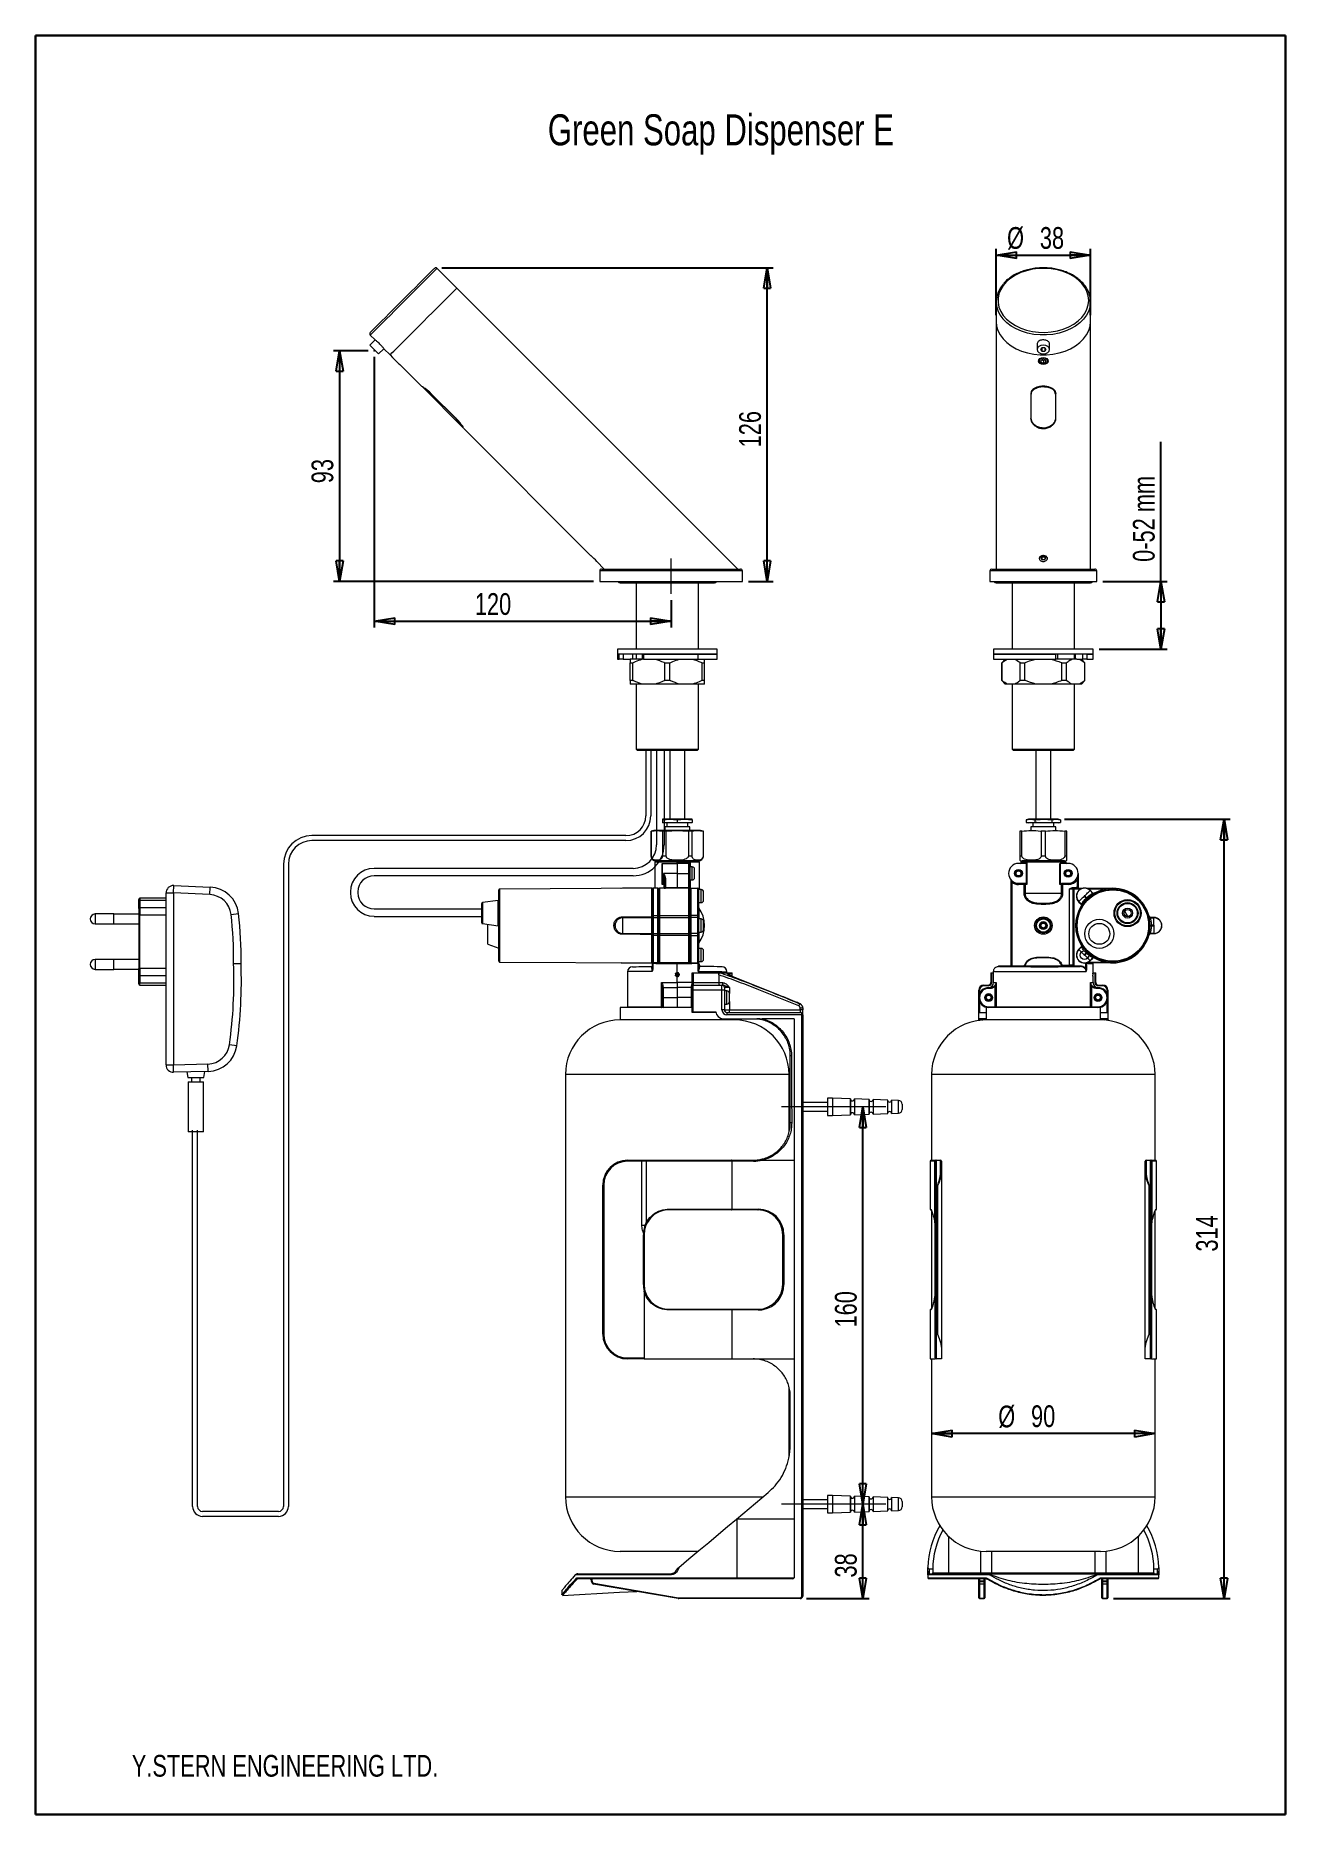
# Model space of a CAD drawing. Header units: millimetres. Extents: x 21 to 1027, y 27 to 1460.
import ezdxf

# ---------------------------------------------------------------- set-up
doc = ezdxf.new("R2010")
doc.units = ezdxf.units.MM
doc.header["$LTSCALE"] = 5
doc.header["$PDSIZE"] = -1
doc.linetypes.add('CENTERX2', pattern=[20.32, 12.7, -2.54, 2.54, -2.54])
doc.layers.add('LEVEL0', color=179, linetype='Continuous')
doc.styles.add('SLDTEXTSTYLE0', font='TXT', dxfattribs={"width": 0.75})
doc.dimstyles.new('SLDDIMSTYLE0', dxfattribs={"dimtxt": 17.5, "dimasz": 16.51, "dimexe": 0, "dimexo": 0.0625, "dimgap": 4.375, "dimtad": 1, "dimdec": 0, "dimlfac": 0.5, "dimrnd": 1e-09, "dimzin": 12, "dimdsep": 46, "dimtxsty": 'SLDTEXTSTYLE0', "dimblk1": 'CLOSED', "dimblk2": 'CLOSED', "dimsah": 1, "dimcen": 0.09, "dimadec": 0, "dimazin": 3, "dimtfac": 1, "dimtdec": 0, "dimtofl": 0, "dimtmove": 0, "dimatfit": 3, "dimldrblk": 'CLOSED', "dimfxl": 0, "dimfrac": 2, "dimtolj": 1, "dimtzin": 12, "dimarcsym": 0})
doc.dimstyles.new('SLDDIMSTYLE1', dxfattribs={"dimtxt": 17.5, "dimasz": 16.51, "dimexe": 0, "dimexo": 0.0625, "dimgap": 4.375, "dimtad": 1, "dimdec": 0, "dimlfac": 0.5, "dimrnd": 1e-09, "dimzin": 12, "dimdsep": 46, "dimtxsty": 'SLDTEXTSTYLE0', "dimblk1": 'CLOSED', "dimblk2": 'CLOSED', "dimsah": 1, "dimcen": 0.09, "dimadec": 0, "dimazin": 3, "dimtfac": 1, "dimtofl": 0, "dimtmove": 0, "dimatfit": 3, "dimldrblk": 'CLOSED', "dimfxl": 0, "dimfrac": 2, "dimtolj": 1, "dimtzin": 12, "dimarcsym": 0})
doc.dimstyles.new('SLDDIMSTYLE2', dxfattribs={"dimtxt": 17.5, "dimasz": 16.51, "dimexe": 0, "dimexo": 0.0625, "dimgap": 4.375, "dimtad": 1, "dimdec": 1, "dimlfac": 0.5, "dimrnd": 1e-09, "dimzin": 12, "dimdsep": 46, "dimtxsty": 'SLDTEXTSTYLE0', "dimblk1": 'CLOSED', "dimblk2": 'CLOSED', "dimsah": 1, "dimcen": 0.09, "dimadec": 0, "dimazin": 3, "dimtfac": 1, "dimtdec": 1, "dimtofl": 0, "dimtmove": 0, "dimatfit": 3, "dimldrblk": 'CLOSED', "dimfxl": 0, "dimfrac": 2, "dimtolj": 1, "dimtzin": 12, "dimarcsym": 0})

msp = doc.modelspace()

# ---------------------------------------------------------------- texts
at = {"layer": 'LEVEL0', "color": 7, "attachment_point": 3, "style": 'SLDTEXTSTYLE0'}
for s, insert, char_height in [('Green Soap Dispenser E', (711.67, 1396.64), 25), ('Y.STERN ENGINEERING LTD.', (344.73, 75.36), 17.5)]:
    msp.add_mtext(s, dxfattribs=dict(at, insert=insert, char_height=char_height))

# ---------------------------------------------------------------- blocks, each defined once
blk = doc.blocks.new('_CLOSED')
at = {"color": 0, "linetype": 'ByBlock', "lineweight": -2}
for p, q in [((-1, 0.166667), (0, 0)), ((-1, 0.166667), (-1, -0.166667)), ((0, 0), (-1, -0.166667)), ((0, 0), (-1, 0))]:
    blk.add_line(p, q, dxfattribs=at)
blk = doc.blocks.new('_D')
at = {"layer": 'LEVEL0', "color": 7}
for p, q in [((288.2, 1206.2), (260.3, 1206.2)), ((265.3, 1206.2), (265.3, 1020.4)), ((469.8, 1020.4), (260.3, 1020.4))]:
    blk.add_line(p, q, dxfattribs=at)
at = {"layer": 'LEVEL0', "color": 7, "xscale": 16.51, "yscale": 16.51}
for p, rotation in [((265.3, 1206.2), 90.00000000000018), ((265.3, 1020.4), 270.0000000000002)]:
    blk.add_blockref('_CLOSED', p, dxfattribs=dict(at, rotation=rotation))
at = {"layer": 'LEVEL0', "color": 7, "insert": (242.7, 1099.5), "char_height": 17.5, "attachment_point": 1, "rotation": 90, "style": 'SLDTEXTSTYLE0'}
blk.add_mtext('93', dxfattribs=at)
blk = doc.blocks.new('_D_1')
at = {"layer": 'LEVEL0', "color": 7}
for p, q in [((293.2, 1201.2), (293.2, 983.4)), ((532.2, 1005.4), (532.2, 983.4)), ((293.2, 988.4), (532.2, 988.4))]:
    blk.add_line(p, q, dxfattribs=at)
at = {"layer": 'LEVEL0', "color": 7, "xscale": 16.51, "yscale": 16.51, "rotation": 180.0000000000003}
blk.add_blockref('_CLOSED', (293.2, 988.4), dxfattribs=at)
at = {"layer": 'LEVEL0', "color": 7, "xscale": 16.51, "yscale": 16.51}
blk.add_blockref('_CLOSED', (532.2, 988.4), dxfattribs=at)
at = {"layer": 'LEVEL0', "color": 7, "insert": (374.2, 1011), "char_height": 17.5, "attachment_point": 1, "style": 'SLDTEXTSTYLE0'}
blk.add_mtext('120', dxfattribs=at)
blk = doc.blocks.new('_D_2')
at = {"layer": 'LEVEL0', "color": 7}
for p, q in [((347.7, 1273), (614.5, 1273)), ((609.5, 1020.4), (609.5, 1273)), ((594.6, 1020.4), (614.5, 1020.4))]:
    blk.add_line(p, q, dxfattribs=at)
at = {"layer": 'LEVEL0', "color": 7, "xscale": 16.51, "yscale": 16.51}
for p, rotation in [((609.5, 1273, -32.6), 90.00000000000024), ((609.5, 1020.4, -32.6), 270.0000000000002)]:
    blk.add_blockref('_CLOSED', p, dxfattribs=dict(at, rotation=rotation))
at = {"layer": 'LEVEL0', "color": 7, "insert": (587, 1128.4, -32.6), "char_height": 17.5, "attachment_point": 1, "rotation": 90, "style": 'SLDTEXTSTYLE0'}
blk.add_mtext('126', dxfattribs=at)
blk = doc.blocks.new('_D_3')
at = {"layer": 'LEVEL0', "color": 7}
for p, q in [((686.6, 201.3), (686.6, 277.3)), ((641.2, 201.3), (691.6, 201.3))]:
    blk.add_line(p, q, dxfattribs=at)
at = {"layer": 'LEVEL0', "color": 7, "xscale": 16.51, "yscale": 16.51}
for p, rotation in [((686.6, 277.3, -32.6), 90.00000000000014), ((686.6, 201.3, -32.6), 270.0000000000002)]:
    blk.add_blockref('_CLOSED', p, dxfattribs=dict(at, rotation=rotation))
at = {"layer": 'LEVEL0', "color": 7, "insert": (664.1, 218.2, -32.6), "char_height": 17.5, "attachment_point": 1, "rotation": 90, "style": 'SLDTEXTSTYLE0'}
blk.add_mtext('38', dxfattribs=at)
blk = doc.blocks.new('_D_4')
at = {"layer": 'LEVEL0', "color": 7}
blk.add_line((686.6, 277.3), (686.6, 597.3), dxfattribs=at)
at = {"layer": 'LEVEL0', "color": 7, "xscale": 16.51, "yscale": 16.51}
for p, rotation in [((686.6, 597.3, -32.6), 90.00000000000014), ((686.6, 277.3, -32.6), 270.0000000000002)]:
    blk.add_blockref('_CLOSED', p, dxfattribs=dict(at, rotation=rotation))
at = {"layer": 'LEVEL0', "color": 7, "insert": (664.1, 419.6, -32.6), "char_height": 17.5, "attachment_point": 1, "rotation": 90, "style": 'SLDTEXTSTYLE0'}
blk.add_mtext('160', dxfattribs=at)
blk = doc.blocks.new('_D_5')
at = {"layer": 'LEVEL0', "color": 7}
for p, q in [((793.9, 1234.8), (793.9, 1288.2)), ((793.9, 1283.2), (869.9, 1283.2)), ((869.9, 1234.8), (869.9, 1288.2))]:
    blk.add_line(p, q, dxfattribs=at)
at = {"layer": 'LEVEL0', "color": 7, "xscale": 16.51, "yscale": 16.51, "rotation": 180.0000000000002}
blk.add_blockref('_CLOSED', (793.9, 1283.2, 12.2), dxfattribs=at)
at = {"layer": 'LEVEL0', "color": 7, "xscale": 16.51, "yscale": 16.51}
blk.add_blockref('_CLOSED', (869.9, 1283.2, 12.2), dxfattribs=at)
at = {"layer": 'LEVEL0', "color": 7, "char_height": 17.5, "attachment_point": 1, "style": 'SLDTEXTSTYLE0'}
for s, insert in [('%%c', (802.7, 1305.8)), ('38', (829.1, 1305.8))]:
    blk.add_mtext(s, dxfattribs=dict(at, insert=insert))
blk = doc.blocks.new('_D_6')
at = {"layer": 'LEVEL0', "color": 7}
for p, q in [((926.6, 1020.4), (926.6, 1132.9)), ((879.9, 1020.4), (931.6, 1020.4)), ((926.6, 1020.4), (926.6, 965.8)), ((876.9, 965.8), (931.6, 965.8))]:
    blk.add_line(p, q, dxfattribs=at)
at = {"layer": 'LEVEL0', "color": 7, "xscale": 16.51, "yscale": 16.51}
for p, rotation in [((926.6, 1020.4, 12.2), 90.0000000000004), ((926.6, 965.8, 12.2), 270.0000000000004)]:
    blk.add_blockref('_CLOSED', p, dxfattribs=dict(at, rotation=rotation))
at = {"layer": 'LEVEL0', "color": 7, "insert": (904, 1036.2, 12.2), "char_height": 17.5, "attachment_point": 1, "rotation": 90, "style": 'SLDTEXTSTYLE0'}
blk.add_mtext('0-52 mm', dxfattribs=at)
blk = doc.blocks.new('_D_7')
at = {"layer": 'LEVEL0', "color": 7}
for p, q in [((848.9, 828.9), (982.4, 828.9)), ((977.4, 201.3), (977.4, 828.9)), ((888.3, 201.3), (982.4, 201.3))]:
    blk.add_line(p, q, dxfattribs=at)
at = {"layer": 'LEVEL0', "color": 7, "xscale": 16.51, "yscale": 16.51}
for p, rotation in [((977.4, 828.9, 12.2), 90.0000000000004), ((977.4, 201.3, 12.2), 270.0000000000004)]:
    blk.add_blockref('_CLOSED', p, dxfattribs=dict(at, rotation=rotation))
at = {"layer": 'LEVEL0', "color": 7, "insert": (954.9, 480.7, 12.2), "char_height": 17.5, "attachment_point": 1, "rotation": 90, "style": 'SLDTEXTSTYLE0'}
blk.add_mtext('314', dxfattribs=at)
blk = doc.blocks.new('_D_8')
at = {"layer": 'LEVEL0', "color": 7}
blk.add_line((921.9, 334.1), (741.9, 334.1), dxfattribs=at)
at = {"layer": 'LEVEL0', "color": 7, "xscale": 16.51, "yscale": 16.51, "rotation": 180.0000000000004}
blk.add_blockref('_CLOSED', (741.9, 334.1, 12.2), dxfattribs=at)
at = {"layer": 'LEVEL0', "color": 7, "xscale": 16.51, "yscale": 16.51}
blk.add_blockref('_CLOSED', (921.9, 334.1, 12.2), dxfattribs=at)
at = {"layer": 'LEVEL0', "color": 7, "char_height": 17.5, "attachment_point": 1, "style": 'SLDTEXTSTYLE0'}
for s, insert in [('%%c', (795.6, 356.7, 12.2)), ('90', (822, 356.9, 12.2))]:
    blk.add_mtext(s, dxfattribs=dict(at, insert=insert))

# ---------------------------------------------------------------- dimensions: what is measured, and where the dimension line sits
at = {"layer": 'LEVEL0', "color": 7}
for base, p1, p2, picture, middle in [((869.91, 1283.24), (793.91, 1229.79), (869.91, 1229.79), '_D_5', (828.81, 1283.24)), ((741.91, 334.11), (921.91, 283.3), (741.91, 283.3), '_D_8', (828.81, 334.11))]:
    dim = msp.add_linear_dim(base=base, p1=p1, p2=p2, text='%%c<>', dimstyle='SLDDIMSTYLE0', dxfattribs=at)
    dim.commit()
    dim.dimension.update_dxf_attribs({"geometry": picture, "text_midpoint": middle, "dimtype": 160})
for base, p1, p2, dimstyle, picture, middle in [((609.54, 1273.01), (589.58, 1020.39), (342.68, 1273.01), 'SLDDIMSTYLE0', '_D_2', (609.54, 1154.91)), ((265.27, 1020.39), (293.18, 1206.17), (474.78, 1020.39), 'SLDDIMSTYLE0', '_D', (265.27, 1119.52)), ((977.43, 828.9), (883.31, 201.33), (843.91, 828.9), 'SLDDIMSTYLE0', '_D_7', (977.43, 507.23)), ((686.64, 597.3), (705.17, 277.3), (705.17, 597.3), 'SLDDIMSTYLE1', '_D_4', (686.64, 446.07)), ((686.64, 277.3), (636.17, 201.3), (705.17, 277.3), 'SLDDIMSTYLE0', '_D_3', (686.64, 238.25))]:
    dim = msp.add_linear_dim(base=base, p1=p1, p2=p2, angle=90, dimstyle=dimstyle, dxfattribs=at)
    dim.commit()
    dim.dimension.update_dxf_attribs({"geometry": picture, "text_midpoint": middle, "dimtype": 160})
dim = msp.add_linear_dim(base=(532.1836, 988.4439), p1=(293.1815, 1206.1659), p2=(532.1836, 1010.3892), dimstyle='SLDDIMSTYLE0', dxfattribs=at)
dim.commit()
dim.dimension.update_dxf_attribs({"geometry": '_D_1', "text_midpoint": (400.713, 988.4439), "dimtype": 160})
dim = msp.add_linear_dim(base=(926.6, 965.81), p1=(874.91, 1020.39), p2=(871.91, 965.81), angle=90, text='0-52 mm', dimstyle='SLDDIMSTYLE2', dxfattribs=at)
dim.commit()
dim.dimension.update_dxf_attribs({"geometry": '_D_6', "text_midpoint": (926.6, 1084.53), "dimtype": 160})

# ---------------------------------------------------------------- linework, layer by layer
at = {"color": 7, "linetype": 'Continuous', "lineweight": 15}
for p, q in [((359.65, 1256.66), (343.74, 1272.57)), ((585.92, 1030.39), (359.65, 1256.66)), ((793.91, 1245.7), (793.91, 1229.79)), ((869.91, 1229.79), (869.91, 1245.7)), ((290, 1218.83), (293.89, 1214.94)), ((793.91, 1229.79), (793.91, 1030.39)), ((869.91, 1030.39), (869.91, 1229.79)), ((293.89, 1214.94), (289.65, 1210.7)), ((296.72, 1203.63), (300.96, 1207.87)), ((300.96, 1207.87), (305.91, 1202.92)), ((826.91, 1211.64), (826.91, 1207.17)), ((830.75, 1208.58), (829.6, 1207.17)), ((829.6, 1207.17), (830.75, 1205.75)), ((833.06, 1208.58), (830.75, 1208.58)), ((830.75, 1208.58), (830.75, 1205.75)), ((830.75, 1205.75), (833.06, 1205.75)), ((834.22, 1207.17), (833.06, 1208.58)), ((833.06, 1208.58), (833.06, 1205.75)), ((833.06, 1205.75), (834.22, 1207.17)), ((836.91, 1207.17), (836.91, 1211.64)), ((305.91, 1202.92), (308.03, 1200.8)), ((308.03, 1200.8), (307.96, 1200.73)), ((313.62, 1195.07), (313.69, 1195.15)), ((313.69, 1195.15), (331.45, 1177.38)), ((827.91, 1198.12), (827.91, 1197.9)), ((831.91, 1199.54), (829.91, 1198.72)), ((829.91, 1198.72), (829.91, 1197.09)), ((829.91, 1197.09), (831.91, 1196.27)), ((830.51, 1198.96), (831.91, 1198.39)), ((833.91, 1198.72), (831.91, 1199.54)), ((831.91, 1198.39), (833.31, 1198.96)), ((831.91, 1198.39), (831.91, 1196.27)), ((831.91, 1196.27), (833.91, 1197.09)), ((833.91, 1197.09), (833.91, 1198.72)), ((835.91, 1197.9), (835.91, 1198.12)), ((332.08, 1177.04), (364.87, 1144.24)), ((359.18, 1151.54), (339.38, 1171.34)), ((821.91, 1171.34), (821.91, 1151.54)), ((841.91, 1151.54), (841.91, 1171.34)), ((822.33, 1149.59), (821.91, 1151.68)), ((822.42, 1149.44), (822, 1151.51)), ((824.72, 1146.37), (822.42, 1149.44)), ((824.67, 1146.49), (824.3, 1146.93)), ((841.75, 1150.4), (841.91, 1151.68)), ((365.22, 1143.61), (467.65, 1041.18)), ((472.29, 1036.54), (478.44, 1030.39)), ((830.75, 1041), (829.6, 1039.58)), ((829.6, 1039.58), (830.75, 1038.17)), ((830.47, 1040.64), (830.75, 1040.29)), ((833.06, 1041), (830.75, 1041)), ((830.75, 1040.29), (830.75, 1038.17)), ((830.75, 1040.29), (833.06, 1040.29)), ((830.75, 1038.17), (833.06, 1038.17)), ((834.22, 1039.58), (833.06, 1041)), ((833.06, 1040.29), (833.35, 1040.64)), ((833.06, 1040.29), (833.06, 1038.17)), ((833.06, 1038.17), (834.22, 1039.58)), ((474.78, 1028.89), (474.78, 1020.39)), ((474.85, 1028.89), (474.78, 1028.89)), ((474.78, 1020.39), (589.58, 1020.39)), ((478.44, 1030.39), (585.92, 1030.39)), ((491.18, 1019.39), (567.18, 1019.39)), ((504.18, 1019.39), (504.18, 965.81)), ((554.18, 965.81), (554.18, 1019.39)), ((589.58, 1020.39), (589.58, 1028.89)), ((788.91, 1028.89), (788.91, 1020.39)), ((788.91, 1020.39), (831.91, 1020.39)), ((793.91, 1030.39), (869.91, 1030.39)), ((793.91, 1019.39), (869.91, 1019.39)), ((806.91, 1019.39), (806.91, 965.81)), ((809.61, 1030.39), (809.61, 1029.79)), ((831.91, 1020.39), (874.91, 1020.39)), ((854.21, 1029.79), (854.21, 1030.39)), ((856.91, 965.81), (856.91, 1019.39)), ((874.91, 1020.39), (874.91, 1028.89)), ((489.18, 965.81), (489.18, 961.81)), ((569.18, 965.81), (489.18, 965.81)), ((489.18, 961.81), (489.18, 957.81)), ((569.18, 961.81), (489.18, 961.81)), ((489.18, 961.81), (490.48, 961.81)), ((501.45, 957.81), (501.45, 961.81)), ((504.18, 961.81), (504.18, 957.81)), ((508.83, 961.81), (508.83, 957.81)), ((509.86, 961.81), (553.73, 961.81)), ((553.73, 961.81), (569.18, 961.81)), ((569.18, 961.81), (569.18, 965.81)), ((569.18, 957.81), (569.18, 961.81)), ((791.91, 965.81), (791.91, 961.81)), ((831.91, 965.81), (791.91, 965.81)), ((791.91, 961.81), (791.91, 957.81)), ((831.91, 961.81), (791.91, 961.81)), ((791.91, 961.81), (842, 961.81)), ((871.91, 965.81), (831.91, 965.81)), ((871.91, 961.81), (831.91, 961.81)), ((843.5, 957.81), (843.5, 961.81)), ((856.91, 957.81), (856.91, 961.81)), ((857.53, 961.81), (857.53, 957.81)), ((866.93, 961.81), (871.91, 961.81)), ((871.91, 961.81), (871.91, 965.81)), ((871.91, 957.81), (871.91, 961.81)), ((489.18, 957.81), (490.48, 957.81)), ((493.64, 957.81), (490.48, 957.81)), ((493.64, 957.81), (499.33, 957.81)), ((499.18, 954.91), (501.27, 954.91)), ((499.18, 940.71), (499.18, 954.91)), ((508.96, 957.81), (499.33, 957.81)), ((501.27, 940.71), (501.27, 954.91)), ((509.86, 957.81), (508.83, 957.81)), ((509.86, 957.81), (553.73, 957.81)), ((527.09, 940.71), (527.09, 954.91)), ((527.09, 954.91), (531.27, 954.91)), ((531.27, 940.71), (531.27, 954.91)), ((553.73, 957.81), (569.18, 957.81)), ((557.09, 940.71), (557.09, 954.91)), ((557.09, 954.91), (559.18, 954.91)), ((559.18, 940.71), (559.18, 954.91)), ((791.91, 957.81), (842, 957.81)), ((801.31, 957.81), (798.41, 954.91)), ((798.41, 954.91), (798.41, 940.71)), ((798.41, 954.91), (798.47, 954.91)), ((798.47, 940.71), (798.47, 954.91)), ((813.38, 940.71), (813.38, 954.91)), ((813.38, 954.91), (817, 954.91)), ((817, 940.71), (817, 954.91)), ((843.5, 957.81), (842, 957.81)), ((854.88, 957.81), (843.5, 957.81)), ((846.82, 940.71), (846.82, 954.91)), ((846.82, 954.91), (850.44, 954.91)), ((850.44, 940.71), (850.44, 954.91)), ((858.8, 957.81), (854.88, 957.81)), ((858.8, 957.81), (863.6, 957.81)), ((865.41, 954.91), (862.51, 957.81)), ((866.93, 957.81), (863.6, 957.81)), ((865.34, 940.71), (865.34, 954.91)), ((865.34, 954.91), (865.41, 954.91)), ((865.41, 940.71), (865.41, 954.91)), ((866.93, 957.81), (871.91, 957.81)), ((501.27, 940.71), (499.18, 940.71)), ((508.96, 937.81), (499.18, 937.81)), ((504.18, 937.81), (504.18, 885.39)), ((519.41, 937.81), (508.96, 937.81)), ((538.96, 937.81), (519.41, 937.81)), ((531.27, 940.71), (527.09, 940.71)), ((549.41, 937.81), (538.96, 937.81)), ((559.18, 937.81), (549.41, 937.81)), ((554.18, 885.39), (554.18, 937.81)), ((559.18, 940.71), (557.09, 940.71)), ((798.41, 940.71), (801.31, 937.81)), ((798.47, 940.71), (798.41, 940.71)), ((802.91, 937.81), (801.31, 937.81)), ((808.94, 937.81), (802.91, 937.81)), ((806.91, 937.81), (806.91, 885.39)), ((825.88, 937.81), (808.94, 937.81)), ((817, 940.71), (813.38, 940.71)), ((837.94, 937.81), (825.88, 937.81)), ((854.88, 937.81), (837.94, 937.81)), ((850.44, 940.71), (846.82, 940.71)), ((860.91, 937.81), (854.88, 937.81)), ((856.91, 885.39), (856.91, 937.81)), ((862.51, 937.81), (860.91, 937.81)), ((862.51, 937.81), (865.41, 940.71)), ((865.41, 940.71), (865.34, 940.71)), ((504.18, 885.39), (505.18, 884.39)), ((504.18, 885.39), (554.18, 885.39)), ((553.18, 884.39), (505.18, 884.39)), ((531.17, 884.39), (531.17, 828.9)), ((543.17, 828.9), (543.17, 884.39)), ((553.18, 884.39), (554.18, 885.39)), ((806.91, 885.39), (807.91, 884.39)), ((806.91, 885.39), (856.91, 885.39)), ((855.91, 884.39), (807.91, 884.39)), ((825.91, 884.39), (825.91, 828.9)), ((837.91, 828.9), (837.91, 884.39)), ((855.91, 884.39), (856.91, 885.39)), ((518.37, 819.9), (516.17, 819.31)), ((516.17, 819.31), (516.17, 799.3)), ((516.25, 819.31), (516.17, 819.31)), ((516.25, 799.3), (516.25, 819.31)), ((527.77, 819.9), (518.37, 819.9)), ((525.17, 828.4), (531.17, 828.9)), ((525.17, 828.9), (525.17, 828.4)), ((531.17, 828.9), (525.17, 828.9)), ((525.17, 828.4), (525.17, 826.39)), ((531.17, 825.9), (525.17, 826.39)), ((525.17, 826.39), (525.17, 825.9)), ((531.17, 825.9), (525.17, 825.9)), ((528.23, 819.31), (525.19, 819.31)), ((525.19, 819.31), (525.19, 799.3)), ((527.17, 822.9), (527.17, 819.9)), ((547.17, 822.9), (527.17, 822.9)), ((555.97, 819.9), (527.77, 819.9)), ((528.23, 799.3), (528.23, 819.31)), ((528.67, 825.9), (528.67, 822.9)), ((531.17, 828.9), (537.17, 828.4)), ((543.17, 828.9), (531.17, 828.9)), ((537.17, 826.39), (531.17, 825.9)), ((543.17, 825.9), (531.17, 825.9)), ((537.17, 828.4), (543.17, 828.9)), ((537.17, 828.4), (537.17, 826.39)), ((543.17, 825.9), (537.17, 826.39)), ((543.17, 828.9), (549.17, 828.4)), ((549.17, 828.9), (543.17, 828.9)), ((549.17, 826.39), (543.17, 825.9)), ((549.17, 825.9), (543.17, 825.9)), ((545.67, 822.9), (545.67, 825.9)), ((546.12, 819.31), (546.12, 799.3)), ((549.16, 819.31), (546.12, 819.31)), ((547.17, 819.9), (547.17, 822.9)), ((549.16, 799.3), (549.16, 819.31)), ((549.17, 828.4), (549.17, 828.9)), ((549.17, 828.4), (549.17, 826.39)), ((549.17, 825.9), (549.17, 826.39)), ((558.17, 819.31), (555.97, 819.9)), ((558.17, 819.31), (558.1, 819.31)), ((558.1, 819.31), (558.1, 799.3)), ((558.17, 799.3), (558.17, 819.31)), ((812.91, 819.31), (812.91, 799.3)), ((814.66, 819.31), (812.91, 819.31)), ((814.66, 799.3), (814.66, 819.31)), ((819.91, 828.9), (818.05, 828.4)), ((818.05, 828.4), (821.52, 828.9)), ((818.05, 828.4), (818.05, 826.39)), ((818.05, 826.39), (819.91, 825.9)), ((821.52, 825.9), (818.05, 826.39)), ((821.52, 828.9), (819.91, 828.9)), ((821.52, 825.9), (819.91, 825.9)), ((831.91, 828.9), (821.52, 828.9)), ((821.52, 828.9), (824.98, 828.4)), ((824.98, 826.39), (821.52, 825.9)), ((831.91, 825.9), (821.52, 825.9)), ((821.91, 822.9), (821.91, 819.83)), ((841.91, 822.9), (821.91, 822.9)), ((823.41, 825.9), (823.41, 822.9)), ((824.98, 828.4), (824.98, 826.39)), ((830.16, 819.31), (830.16, 799.3)), ((833.66, 819.31), (830.16, 819.31)), ((831.91, 828.9), (838.84, 828.4)), ((842.3, 828.9), (831.91, 828.9)), ((838.84, 826.39), (831.91, 825.9)), ((842.3, 825.9), (831.91, 825.9)), ((833.66, 799.3), (833.66, 819.31)), ((838.84, 828.4), (842.3, 828.9)), ((838.84, 828.4), (838.84, 826.39)), ((842.3, 825.9), (838.84, 826.39)), ((840.41, 822.9), (840.41, 825.9)), ((841.91, 819.81), (841.91, 822.9)), ((842.3, 828.9), (845.77, 828.4)), ((843.91, 828.9), (842.3, 828.9)), ((845.77, 826.39), (842.3, 825.9)), ((843.91, 825.9), (842.3, 825.9)), ((845.77, 828.4), (843.91, 828.9)), ((843.91, 825.9), (845.77, 826.39)), ((845.77, 828.4), (845.77, 826.39)), ((849.16, 819.31), (849.16, 799.3)), ((850.91, 819.31), (849.16, 819.31)), ((850.91, 799.3), (850.91, 819.31)), ((519.17, 794.3), (519.17, 773.3)), ((528.67, 795.3), (520.17, 795.3)), ((520.17, 795.3), (537.17, 795.3)), ((524.98, 793.3), (525.17, 793.3)), ((525.17, 793.3), (537.17, 793.3)), ((525.17, 777.3), (525.17, 793.3)), ((554.17, 795.3), (528.67, 795.3)), ((537.17, 795.3), (554.17, 795.3)), ((537.17, 794.3), (537.17, 795.3)), ((537.17, 794.3), (537.17, 793.9)), ((537.17, 793.3), (537.17, 793.9)), ((546.57, 793.3), (537.17, 793.3)), ((537.17, 793.3), (537.17, 785.3)), ((547.17, 792.7), (547.17, 785.3)), ((549.17, 790.6), (547.17, 790.6)), ((551.17, 782), (551.17, 788.6)), ((555.17, 772.34), (555.17, 794.3)), ((817.7, 793.3), (811.91, 793.3)), ((813.91, 794.3), (813.91, 793.9)), ((846.63, 795.3), (814.91, 795.3)), ((814.91, 795.3), (848.91, 795.3)), ((845.15, 793.3), (845.59, 793.3)), ((851.91, 793.3), (845.59, 793.3)), ((848.91, 795.3), (846.63, 795.3)), ((849.91, 794.3), (849.91, 793.9)), ((849.91, 794.3), (849.91, 793.3)), ((131.82, 775.52), (161.14, 774.21)), ((525.17, 777.3), (526.17, 777.3)), ((527.17, 774.1), (527.17, 780.17)), ((527.17, 773.9), (527.17, 774.1)), ((537.17, 785.3), (537.17, 773.9)), ((537.17, 773.5), (537.17, 773.9)), ((547.17, 785.3), (547.17, 774.24)), ((547.17, 780), (549.17, 780)), ((547.17, 773.9), (547.17, 774.3)), ((805.91, 710.98), (805.91, 778.1)), ((811.91, 777.3), (817.18, 777.3)), ((846.64, 777.3), (851.91, 777.3)), ((859.91, 780.17), (859.91, 773.9)), ((103.55, 756.95), (103.55, 762.85)), ((125.55, 765.32), (104.55, 765.32)), ((125.55, 631.11), (125.55, 769.52)), ((379.77, 745.41), (379.77, 761.18)), ((393.06, 763.57), (380.29, 761.77)), ((393.57, 743.3), (393.57, 772.05)), ((516.57, 773.29), (394.17, 772.65)), ((516.57, 773.53), (493.12, 773.33)), ((517.17, 772.93), (517.17, 772.7)), ((517.17, 751.11), (517.17, 772.7)), ((521.57, 773.3), (517.77, 773.3)), ((521.57, 773.3), (521.97, 773.3)), ((521.97, 773.3), (522.97, 773.3)), ((522.17, 772.7), (522.17, 751.11)), ((522.37, 751.11), (522.37, 772.7)), ((546.57, 773.3), (522.97, 773.3)), ((537.17, 773.5), (527.77, 773.5)), ((547.33, 773.5), (537.17, 773.5)), ((537.17, 773.3), (537.17, 773.5)), ((546.57, 773.3), (547.57, 773.3)), ((547.17, 772.7), (547.17, 751.11)), ((547.56, 773.34), (547.33, 773.5)), ((547.37, 751.11), (547.37, 772.7)), ((547.57, 773.3), (547.97, 773.3)), ((547.97, 773.3), (553.77, 773.3)), ((554.37, 772.7), (554.37, 751.11)), ((556.37, 772.34), (554.37, 772.34)), ((554.37, 761.74), (556.37, 761.74)), ((558.37, 763.74), (558.37, 770.34)), ((855.59, 773.3), (856.51, 773.3)), ((855.91, 711.3), (855.91, 772.7)), ((856.51, 773.3), (863.26, 773.3)), ((859.51, 773.5), (859.11, 773.5)), ((860.31, 762.52), (862.34, 760.42)), ((862.54, 760.51), (860.46, 762.67)), ((866.71, 773.3), (887.91, 773.3)), ((869.51, 771.4), (871.59, 769.25)), ((871.69, 769.44), (869.66, 771.55)), ((83.55, 752.62), (68.55, 752.62)), ((83.55, 748.62), (83.55, 752.62)), ((103.55, 752.52), (83.55, 752.52)), ((83.55, 744.62), (83.55, 748.62)), ((103.55, 752), (103.55, 708.63)), ((493.12, 749.59), (516.57, 749.79)), ((517.17, 749.2), (517.17, 751.11)), ((517.17, 737.4), (517.17, 749.2)), ((517.77, 749.8), (521.57, 749.8)), ((522.17, 751.11), (522.17, 749.2)), ((522.17, 749.2), (522.17, 737.4)), ((522.37, 749.2), (522.37, 751.11)), ((522.37, 737.4), (522.37, 749.2)), ((522.97, 749.8), (546.57, 749.8)), ((547.17, 751.11), (547.17, 749.2)), ((547.17, 749.2), (547.17, 737.4)), ((547.37, 749.2), (547.37, 751.11)), ((547.37, 737.4), (547.37, 749.2)), ((553.77, 749.8), (547.97, 749.8)), ((554.37, 751.11), (554.37, 749.2)), ((554.37, 749.2), (554.37, 737.4)), ((556.37, 748.6), (554.37, 748.6)), ((558.37, 740), (558.37, 746.6)), ((899.91, 750.52), (897.44, 754.94)), ((917.91, 749.59), (920.91, 749.59)), ((920.91, 749.79), (917.99, 749.79)), ((918.76, 749.8), (920.91, 749.8)), ((68.55, 744.62), (83.55, 744.62)), ((83.55, 744.72), (103.55, 744.72)), ((380.29, 744.82), (393.06, 743.02)), ((384.57, 728.17), (384.57, 744.22)), ((393.57, 714.54), (393.57, 743.3)), ((487.17, 743.01), (487.17, 743.59)), ((493.12, 737.01), (516.57, 736.8)), ((517.17, 735.49), (517.17, 737.4)), ((517.17, 713.9), (517.17, 735.49)), ((517.77, 736.8), (521.57, 736.8)), ((522.17, 737.4), (522.17, 735.49)), ((522.17, 735.49), (522.17, 713.9)), ((522.37, 735.49), (522.37, 737.4)), ((522.37, 713.9), (522.37, 735.49)), ((522.97, 736.8), (546.57, 736.8)), ((547.17, 737.4), (547.17, 735.49)), ((547.17, 735.49), (547.17, 713.9)), ((547.37, 735.49), (547.37, 737.4)), ((547.37, 713.9), (547.37, 735.49)), ((553.77, 736.8), (547.97, 736.8)), ((554.37, 738), (556.37, 738)), ((554.37, 737.4), (554.37, 735.49)), ((554.37, 735.49), (554.37, 713.9)), ((920.91, 737.01), (917.91, 737.01)), ((917.99, 736.8), (920.91, 736.8)), ((920.91, 736.8), (918.76, 736.8)), ((384.57, 728.17), (393.57, 724.97)), ((556.37, 724.86), (554.37, 724.86)), ((558.37, 716.26), (558.37, 722.86)), ((862.34, 726.17), (860.31, 724.07)), ((860.46, 723.93), (862.54, 726.09)), ((871.59, 717.35), (869.51, 715.19)), ((869.66, 715.05), (871.69, 717.15)), ((83.55, 716.02), (68.55, 716.02)), ((68.55, 708.02), (83.55, 708.02)), ((83.55, 712.02), (83.55, 716.02)), ((103.55, 715.92), (83.55, 715.92)), ((83.55, 708.02), (83.55, 712.02)), ((83.55, 708.12), (103.55, 708.12)), ((103.55, 697.78), (103.55, 703.68)), ((394.17, 713.94), (516.57, 713.3)), ((493.12, 713.27), (516.57, 713.06)), ((497.17, 706.16), (497.17, 677.9)), ((517.17, 713.9), (517.17, 713.66)), ((517.17, 708.57), (517.17, 712.7)), ((521.57, 713.3), (517.77, 713.3)), ((519.42, 713.19), (519.43, 713.2)), ((520.77, 713.1), (537.17, 713.1)), ((521.97, 713.3), (521.57, 713.3)), ((522.97, 713.3), (521.97, 713.3)), ((546.57, 713.3), (522.97, 713.3)), ((535.77, 704.3), (535.77, 703.3)), ((536.77, 703.3), (535.77, 703.3)), ((537.17, 705.3), (536.77, 705.3)), ((537.17, 703.3), (536.77, 703.3)), ((536.77, 702.3), (537.17, 702.3)), ((537.17, 713.1), (537.17, 713.3)), ((537.17, 712.5), (537.17, 713.1)), ((537.17, 713.1), (548.77, 713.1)), ((537.17, 705.3), (537.17, 712.5)), ((537.17, 705.3), (537.57, 705.3)), ((537.17, 705.3), (537.17, 703.3)), ((537.17, 703.3), (537.57, 703.3)), ((537.57, 702.3), (537.17, 702.3)), ((537.17, 697.3), (537.17, 702.3)), ((537.57, 703.3), (538.57, 703.3)), ((538.57, 704.3), (538.57, 703.3)), ((547.57, 713.3), (546.57, 713.3)), ((547.97, 713.3), (547.57, 713.3)), ((547.97, 713.3), (553.77, 713.3)), ((549.17, 705.3), (549.46, 705.3)), ((549.17, 697.3), (549.17, 705.3)), ((549.46, 705.3), (576.79, 705.3)), ((549.95, 705.21), (571.79, 705.21)), ((554.37, 714.26), (556.37, 714.26)), ((554.37, 712.7), (554.37, 708.71)), ((570.53, 703.59), (570.53, 697.3)), ((576.79, 705.3), (578.25, 705.3)), ((577.17, 705.3), (577.17, 706.13)), ((578.25, 705.3), (581.17, 705.3)), ((581.37, 702.32), (581.37, 704.43)), ((789.57, 705.22), (789.57, 697.3)), ((789.66, 705.3), (790.17, 705.3)), ((790.17, 705.3), (791.91, 705.3)), ((791.91, 697.3), (791.91, 706.47)), ((791.91, 697.3), (791.91, 706.45)), ((805.91, 710.47), (795.91, 710.47)), ((805.91, 710.39), (805.91, 710.98)), ((852.91, 710.38), (846.78, 710.38)), ((846.96, 711.38), (852.91, 711.38)), ((852.91, 710.38), (852.91, 711.38)), ((887.91, 713.3), (867.57, 713.3)), ((868.04, 713.19), (868.06, 713.2)), ((868.05, 713.17), (868.08, 713.19)), ((868.05, 713.1), (871.31, 713.1)), ((871.88, 704.3), (871.88, 703.3)), ((871.91, 705.3), (871.91, 712.5)), ((871.91, 705.3), (873.65, 705.3)), ((871.91, 705.3), (871.91, 705.3)), ((871.91, 697.3), (871.91, 702.3)), ((871.91, 702.3), (871.91, 702.3)), ((873.65, 705.3), (874.16, 705.3)), ((874.25, 697.3), (874.25, 705.22)), ((104.55, 695.32), (125.55, 695.32)), ((525.17, 685.3), (525.17, 692.7)), ((525.77, 693.3), (537.17, 693.3)), ((537.17, 697.3), (537.17, 693.3)), ((548.57, 693.3), (537.17, 693.3)), ((537.17, 693.3), (537.17, 685.3)), ((549.17, 691.3), (549.17, 694.7)), ((549.17, 673.3), (549.17, 691.3)), ((549.77, 695.3), (573.17, 695.3)), ((573.17, 695.3), (573.52, 695.3)), ((575.17, 693.3), (575.17, 691.3)), ((575.17, 691.3), (575.17, 675.3)), ((577.17, 690.6), (575.17, 690.6)), ((579.17, 682), (579.17, 688.6)), ((584.74, 700.88), (584.73, 700.85)), ((779.91, 673.9), (779.91, 691.3)), ((783.91, 695.3), (787.46, 695.3)), ((787.91, 693.3), (789.41, 693.3)), ((874.41, 693.3), (875.91, 693.3)), ((876.36, 695.3), (879.91, 695.3)), ((883.91, 691.3), (883.91, 673.9)), ((491.17, 677.3), (491.17, 667.3)), ((549.17, 677.3), (491.17, 677.3)), ((525.17, 677.9), (525.17, 685.3)), ((537.17, 685.3), (537.17, 677.3)), ((575.17, 680), (577.17, 680)), ((638.17, 676.65), (638.17, 675.3)), ((638.17, 671.3), (638.17, 675.3)), ((779.91, 668.3), (779.91, 673.9)), ((785.91, 677.3), (785.91, 667.3)), ((877.91, 677.3), (785.91, 677.3)), ((877.91, 667.3), (877.91, 677.3)), ((883.91, 673.9), (883.91, 668.3)), ((583.17, 667.3), (491.17, 667.3)), ((568.17, 673.3), (549.17, 673.3)), ((574.09, 668.3), (602.7, 668.3)), ((577.17, 673.3), (636.17, 673.3)), ((583.17, 667.3), (583.17, 668.3)), ((631.17, 668.3), (631.17, 554.3)), ((638.17, 671.3), (638.17, 203.3)), ((779.64, 666.5), (779.9, 668.24)), ((779.9, 668.24), (779.9, 668.26)), ((785.91, 668.3), (779.91, 668.3)), ((780.51, 673.3), (785.91, 673.3)), ((782.88, 668.15), (780.89, 668.15)), ((782.91, 668.3), (782.88, 668.15)), ((782.89, 666.91), (782.91, 668.3)), ((877.91, 667.3), (785.91, 667.3)), ((877.91, 673.3), (883.31, 673.3)), ((883.91, 668.3), (877.91, 668.3)), ((880.91, 668.3), (880.92, 667.13)), ((880.91, 668.3), (880.94, 668.15)), ((882.93, 668.15), (880.94, 668.15)), ((883.92, 668.24), (884.13, 666.71)), ((628.17, 584.3), (628.17, 638.3)), ((159.41, 625.8), (131.7, 625.11)), ((142.32, 625.38), (142.98, 620.81)), ((142.98, 620.81), (149.55, 620.81)), ((143.48, 617.55), (143.48, 577.07)), ((143.48, 617.55), (149.55, 617.55)), ((146.02, 620.81), (146.02, 617.55)), ((149.55, 620.81), (156.12, 620.81)), ((149.55, 617.55), (155.63, 617.55)), ((153.08, 617.55), (153.08, 620.81)), ((155.63, 577.07), (155.63, 617.55)), ((156.12, 620.81), (156.84, 625.74)), ((447.17, 623.3), (447.17, 283.3)), ((627.17, 577.31), (627.17, 623.3)), ((741.91, 623.3), (741.91, 554.3)), ((921.91, 554.3), (921.91, 623.3)), ((662.17, 604.3), (658.17, 604.3)), ((658.17, 604.3), (658.17, 590.3)), ((676.58, 603.79), (662.17, 604.3)), ((662.17, 604.3), (662.17, 590.3)), ((676.57, 603.74), (676.57, 590.86)), ((676.58, 590.8), (676.58, 603.79)), ((691.58, 603.27), (679.77, 603.68)), ((679.77, 603.68), (679.77, 597.3)), ((691.57, 603.21), (691.57, 591.38)), ((691.58, 591.32), (691.58, 603.27)), ((706.58, 602.75), (694.77, 603.16)), ((694.77, 603.16), (694.77, 597.3)), ((706.57, 602.69), (706.57, 591.9)), ((706.58, 591.85), (706.58, 602.75)), ((715.28, 602.44), (709.77, 602.63)), ((709.77, 602.63), (709.77, 597.3)), ((658.17, 600.8), (638.17, 600.8)), ((638.17, 593.8), (658.17, 593.8)), ((658.17, 590.3), (662.17, 590.3)), ((662.17, 590.3), (676.58, 590.8)), ((679.77, 597.3), (679.77, 590.91)), ((679.77, 590.91), (691.58, 591.32)), ((694.77, 597.3), (694.77, 591.44)), ((694.77, 591.44), (706.58, 591.85)), ((709.77, 597.3), (709.77, 591.96)), ((709.77, 591.96), (715.28, 592.15)), ((718.17, 599.44), (718.17, 595.15)), ((155.63, 577.07), (143.48, 577.07)), ((626.3, 574.06), (626.12, 573.39)), ((497.17, 554.3), (508.75, 554.3)), ((508.75, 554.3), (512.28, 554.3)), ((512.28, 554.3), (580.83, 554.3)), ((580.83, 554.3), (598.17, 554.3)), ((605.54, 554.3), (631.17, 554.3)), ((631.17, 554.3), (631.17, 394.3)), ((740.91, 553.5), (740.91, 514.9)), ((741.71, 554.3), (745.21, 554.3)), ((744.91, 534.3), (744.91, 553.5)), ((745.21, 554.3), (745.71, 554.3)), ((745.71, 554.3), (749.11, 554.3)), ((749.91, 553.5), (749.91, 543.22)), ((913.91, 543.22), (913.91, 553.5)), ((914.71, 554.3), (918.11, 554.3)), ((918.11, 554.3), (918.61, 554.3)), ((918.61, 554.3), (922.11, 554.3)), ((918.91, 553.5), (918.91, 534.3)), ((922.91, 514.9), (922.91, 553.5)), ((477.17, 414.3), (477.17, 534.3)), ((479.47, 543.59), (478.84, 542.06)), ((744.91, 414.3), (744.91, 534.3)), ((749.91, 543.22), (749.91, 403.76)), ((913.91, 403.76), (913.91, 543.22)), ((918.91, 534.3), (918.91, 414.3)), ((512.76, 503.55), (511.97, 501.84)), ((580.93, 514.3), (530.49, 514.3)), ((602.17, 514.3), (580.93, 514.3)), ((741.76, 514.3), (741.51, 514.3)), ((741.91, 513.61), (741.91, 434.99)), ((744.44, 503.82), (744.64, 502.06)), ((919.18, 502.06), (919.38, 503.82)), ((921.91, 434.98), (921.91, 513.61)), ((510.49, 494.3), (510.49, 454.3)), ((622.17, 454.3), (622.17, 494.3)), ((510.49, 448.7), (510.49, 395.1)), ((530.49, 434.3), (580.93, 434.3)), ((580.93, 434.3), (602.17, 434.3)), ((740.91, 433.7), (740.91, 394.27)), ((922.06, 434.3), (922.31, 434.3)), ((922.91, 394.27), (922.91, 433.7)), ((744.91, 395.1), (744.91, 414.3)), ((749.91, 403.76), (749.91, 394.3)), ((913.91, 394.3), (913.91, 403.76)), ((918.91, 414.3), (918.91, 395.1)), ((508.01, 394.3), (497.17, 394.3)), ((510.49, 394.3), (508.01, 394.3)), ((581.22, 394.3), (598.17, 394.3)), ((631.17, 394.3), (631.17, 265.3)), ((741.91, 394.3), (741.91, 283.3)), ((749.91, 394.3), (745.71, 394.3)), ((918.11, 394.3), (913.91, 394.3)), ((921.91, 283.3), (921.91, 394.3)), ((627.17, 315.7), (627.17, 371.65)), ((628.17, 324.97), (628.17, 364.3)), ((584.84, 265.3), (610.31, 286.67)), ((658.17, 280.8), (638.17, 280.8)), ((638.17, 273.8), (658.17, 273.8)), ((662.17, 284.3), (658.17, 284.3)), ((658.17, 284.3), (658.17, 270.3)), ((676.58, 283.79), (662.17, 284.3)), ((662.17, 284.3), (662.17, 270.3)), ((676.57, 283.74), (676.57, 270.86)), ((676.58, 270.8), (676.58, 283.79)), ((691.58, 283.27), (679.77, 283.68)), ((679.77, 283.68), (679.77, 277.3)), ((679.77, 277.3), (679.77, 270.91)), ((691.57, 283.21), (691.57, 271.38)), ((691.58, 271.32), (691.58, 283.27)), ((706.58, 282.75), (694.77, 283.16)), ((694.77, 283.16), (694.77, 277.3)), ((694.77, 277.3), (694.77, 271.44)), ((706.57, 282.69), (706.57, 271.9)), ((706.58, 271.85), (706.58, 282.75)), ((715.28, 282.44), (709.77, 282.63)), ((709.77, 282.63), (709.77, 277.3)), ((709.77, 277.3), (709.77, 271.96)), ((718.17, 279.44), (718.17, 275.15)), ((631.17, 265.3), (631.17, 217.9)), ((658.17, 270.3), (662.17, 270.3)), ((662.17, 270.3), (676.58, 270.8)), ((679.77, 270.91), (691.58, 271.32)), ((694.77, 271.44), (706.58, 271.85)), ((709.77, 271.96), (715.28, 272.15)), ((553.86, 239.3), (491.17, 239.3)), ((831.91, 239.3), (785.91, 239.3)), ((877.91, 239.3), (831.91, 239.3)), ((584.78, 217.3), (456.92, 217.3)), ((457.09, 221.3), (531.52, 221.3)), ((468.17, 214.98), (468.17, 215.3)), ((630.01, 217.3), (584.78, 217.3)), ((738.91, 223.28), (738.91, 217.9)), ((785.85, 217.3), (739.51, 217.3)), ((739.91, 225.3), (742.91, 225.3)), ((740.08, 221.3), (786.62, 221.3)), ((779.91, 215.3), (779.91, 216.7)), ((779.91, 214.98), (779.91, 215.3)), ((779.91, 213.6), (779.91, 214.98)), ((784.91, 217.3), (784.91, 215.3)), ((784.91, 215.3), (784.91, 214.98)), ((784.91, 214.98), (784.91, 213.6)), ((786.72, 221.3), (787.09, 221.22)), ((786.81, 221.3), (876.87, 221.3)), ((877.1, 221.3), (876.73, 221.22)), ((877.19, 221.3), (923.74, 221.3)), ((924.31, 217.3), (877.7, 217.3)), ((878.91, 215.3), (878.91, 216.7)), ((878.91, 214.98), (878.91, 215.3)), ((878.91, 213.6), (878.91, 214.98)), ((883.91, 217.3), (883.91, 215.3)), ((883.91, 215.3), (883.91, 214.98)), ((883.91, 214.98), (883.91, 213.6)), ((920.91, 225.3), (923.9, 225.3)), ((924.91, 217.9), (924.91, 223.27)), ((444.17, 207.84), (444.17, 204.44)), ((538.01, 201.33), (469.84, 213.01)), ((636.17, 201.3), (538.34, 201.3)), ((779.91, 201.92), (779.91, 213.6)), ((779.91, 201.9), (779.91, 201.92)), ((784.31, 201.3), (780.51, 201.3)), ((784.91, 213.6), (784.91, 201.92)), ((784.91, 201.92), (784.91, 201.9)), ((878.91, 201.92), (878.91, 213.6)), ((878.91, 201.9), (878.91, 201.92)), ((883.31, 201.3), (879.51, 201.3)), ((883.91, 213.6), (883.91, 201.92)), ((883.91, 201.92), (883.91, 201.9))]:
    msp.add_line(p, q, dxfattribs=at)
at = {"color": 8, "linetype": 'Continuous', "lineweight": 0}
for p, q in [((337.27, 1173.27), (334.2, 1175.8)), ((334.21, 1175.64), (334.24, 1175.57)), ((841.4, 1173.27), (839.08, 1175.8)), ((339.34, 1171.3), (337.27, 1173.27)), ((339.25, 1171.21), (359.05, 1151.41)), ((822.1, 1172.83), (821.91, 1171.48)), ((822.19, 1172.63), (822, 1171.3)), ((822.23, 1171.21), (822.41, 1172.5)), ((822.23, 1151.41), (822.23, 1171.21)), ((841.42, 1173.31), (841.4, 1173.27)), ((841.82, 1171.3), (841.4, 1173.27)), ((841.48, 1173.48), (841.91, 1171.48)), ((841.59, 1171.21), (841.59, 1151.41)), ((359.05, 1151.41), (360.24, 1150.17)), ((359.14, 1151.51), (360.37, 1150.24)), ((360.37, 1150.24), (360.39, 1150.25)), ((822.42, 1149.44), (822.39, 1149.47)), ((841.59, 1151.41), (841.43, 1150.17)), ((841.82, 1151.51), (841.66, 1150.24)), ((841.66, 1150.24), (841.67, 1150.25)), ((490.48, 957.81), (490.48, 961.81)), ((493.64, 961.81), (493.64, 957.81)), ((509.86, 961.81), (509.86, 957.81)), ((553.73, 961.81), (553.73, 957.81)), ((842, 957.81), (842, 961.81)), ((863.6, 957.81), (863.6, 961.81)), ((866.93, 961.81), (866.93, 957.81)), ((516.25, 799.3), (516.17, 799.3)), ((537.17, 794.3), (519.17, 794.3)), ((524.98, 776.3), (524.98, 793.3)), ((528.23, 799.3), (525.19, 799.3)), ((555.17, 794.3), (537.17, 794.3)), ((537.17, 793.9), (547.43, 793.9)), ((549.16, 799.3), (546.12, 799.3)), ((546.57, 785.3), (546.57, 793.3)), ((547.43, 793.9), (547.43, 790.6)), ((549.17, 780), (549.17, 790.6)), ((558.17, 799.3), (558.1, 799.3)), ((814.66, 799.3), (812.91, 799.3)), ((849.91, 794.3), (813.91, 794.3)), ((813.91, 793.9), (818.67, 793.9)), ((818.23, 776.9), (818.23, 793.45)), ((818.67, 793.9), (818.67, 776.3)), ((833.66, 799.3), (830.16, 799.3)), ((845.15, 776.3), (845.15, 793.3)), ((845.59, 793.3), (845.59, 776.9)), ((850.91, 799.3), (849.16, 799.3)), ((131.55, 769.52), (131.82, 775.52)), ((160.87, 768.21), (161.14, 774.21)), ((526.75, 776.3), (524.98, 776.3)), ((526.17, 777.3), (526.17, 785.3)), ((537.17, 785.3), (526.17, 785.3)), ((526.75, 773.32), (526.75, 776.3)), ((527.17, 776.3), (526.75, 776.3)), ((527.17, 780.17), (527.77, 780.17)), ((527.77, 780.17), (527.77, 773.9)), ((527.77, 773.9), (527.77, 773.5)), ((527.77, 773.9), (537.17, 773.9)), ((537.17, 785.3), (546.57, 785.3)), ((537.17, 773.9), (546.57, 773.9)), ((546.57, 773.9), (546.57, 785.3)), ((547.17, 785.3), (546.57, 785.3)), ((547.43, 780), (547.43, 773.41)), ((806.51, 778.1), (805.91, 778.1)), ((806.51, 778.1), (806.51, 710.98)), ((811.91, 776.3), (811.91, 777.3)), ((816.42, 776.3), (811.91, 776.3)), ((816.42, 776.3), (816.42, 777.3)), ((816.42, 776.3), (817.23, 776.3)), ((816.42, 769.3), (816.42, 776.3)), ((817.23, 776.3), (817.23, 769.3)), ((818.67, 776.3), (817.23, 776.3)), ((846.59, 776.3), (845.15, 776.3)), ((846.59, 769.3), (846.59, 776.3)), ((847.4, 776.3), (846.59, 776.3)), ((847.4, 776.3), (847.4, 777.3)), ((851.91, 776.3), (847.4, 776.3)), ((847.4, 776.3), (847.4, 769.3)), ((851.91, 776.3), (851.91, 777.3)), ((855.59, 773.3), (855.59, 773.9)), ((855.59, 773.9), (858.45, 773.9)), ((859.11, 774.1), (859.31, 774.1)), ((859.11, 774.1), (859.11, 773.5)), ((859.31, 780.17), (859.91, 780.17)), ((859.31, 774.1), (859.31, 780.17)), ((104.55, 765.32), (104.55, 763.56)), ((104.55, 763.56), (104.55, 757.66)), ((125.55, 763.56), (104.55, 763.56)), ((125.55, 769.52), (131.55, 769.52)), ((131.55, 769.52), (131.55, 631.11)), ((160.87, 768.21), (131.55, 769.52)), ((380.29, 761.77), (380.29, 753.3)), ((393.06, 753.3), (393.06, 763.57)), ((394.17, 772.65), (394.17, 743.3)), ((493.12, 773.33), (493.12, 773.17)), ((516.57, 773.29), (516.57, 773.53)), ((516.57, 750.55), (516.57, 773.29)), ((517.77, 773.3), (517.77, 751.27)), ((521.57, 751.27), (521.57, 773.3)), ((521.97, 773.3), (521.97, 773.14)), ((522.37, 772.7), (522.17, 772.7)), ((522.97, 773.3), (522.97, 751.27)), ((527.77, 773.5), (527.77, 773.4)), ((546.57, 751.27), (546.57, 773.3)), ((547.37, 772.7), (547.17, 772.7)), ((547.57, 773.3), (547.57, 773.14)), ((547.97, 773.3), (547.97, 751.27)), ((553.77, 751.27), (553.77, 773.3)), ((556.37, 761.74), (556.37, 772.34)), ((816.42, 769.3), (817.23, 769.3)), ((817.23, 769.3), (846.59, 769.3)), ((831.91, 760.35), (831.91, 761.35)), ((847.4, 769.3), (846.59, 769.3)), ((852.91, 711.38), (852.91, 772.7)), ((855.91, 772.7), (852.91, 772.7)), ((856.51, 772.7), (855.91, 772.7)), ((856.51, 773.3), (856.51, 772.7)), ((856.51, 772.7), (856.51, 711.3)), ((861.8, 772.7), (856.51, 772.7)), ((857.91, 773.3), (857.91, 773.4)), ((860.46, 762.67), (860.31, 762.52)), ((864.78, 766.83), (866.28, 765.28)), ((866.7, 765.68), (865.19, 767.24)), ((881.96, 772.7), (868.17, 772.7)), ((869.51, 771.4), (869.66, 771.55)), ((887.91, 773.3), (887.91, 773.29)), ((68.55, 752.62), (68.55, 744.62)), ((104.55, 752), (103.55, 752)), ((104.55, 757.66), (104.55, 752)), ((125.55, 757.66), (104.55, 757.66)), ((104.55, 708.63), (104.55, 752)), ((104.55, 752), (125.55, 752)), ((177.95, 752.31), (183.91, 753)), ((380.29, 753.3), (380.29, 744.82)), ((393.06, 743.02), (393.06, 753.3)), ((493.12, 749.59), (493.12, 737.01)), ((516.57, 736.8), (516.57, 749.79)), ((517.77, 751.27), (517.77, 749.8)), ((517.77, 751.27), (521.57, 751.27)), ((517.77, 749.8), (517.77, 736.8)), ((521.57, 749.8), (521.57, 751.27)), ((521.57, 736.8), (521.57, 749.8)), ((522.97, 751.27), (522.97, 749.8)), ((522.97, 751.27), (546.57, 751.27)), ((522.97, 749.8), (522.97, 736.8)), ((546.57, 749.8), (546.57, 751.27)), ((546.57, 736.8), (546.57, 749.8)), ((547.97, 751.27), (547.97, 749.8)), ((553.77, 751.27), (547.97, 751.27)), ((547.97, 749.8), (547.97, 736.8)), ((553.77, 749.8), (553.77, 751.27)), ((553.77, 736.8), (553.77, 749.8)), ((554.49, 757.56), (554.49, 748.6)), ((556.37, 738), (556.37, 748.6)), ((916.83, 751.27), (916.83, 751.26)), ((918.76, 749.8), (918.76, 749.79)), ((920.91, 749.8), (920.91, 749.79)), ((920.91, 749.59), (920.91, 749.79)), ((920.91, 743.59), (920.91, 749.59)), ((394.17, 743.3), (394.17, 713.94)), ((486.18, 743.02), (486.18, 743.58)), ((516.57, 713.3), (516.57, 736.04)), ((517.77, 736.8), (517.77, 735.33)), ((521.57, 735.33), (517.77, 735.33)), ((517.77, 735.33), (517.77, 713.3)), ((521.57, 735.33), (521.57, 736.8)), ((521.57, 713.3), (521.57, 735.33)), ((522.97, 736.8), (522.97, 735.33)), ((546.57, 735.33), (522.97, 735.33)), ((522.97, 735.33), (522.97, 713.3)), ((546.57, 735.33), (546.57, 736.8)), ((546.57, 713.3), (546.57, 735.33)), ((547.97, 736.8), (547.97, 735.33)), ((547.97, 735.33), (553.77, 735.33)), ((547.97, 735.33), (547.97, 713.3)), ((553.77, 735.33), (553.77, 736.8)), ((553.77, 713.3), (553.77, 735.33)), ((554.49, 738), (554.49, 729.03)), ((916.83, 735.33), (916.83, 735.33)), ((920.91, 743.59), (918.75, 743.59)), ((918.75, 743.01), (920.91, 743.01)), ((918.76, 736.8), (918.76, 736.8)), ((920.91, 743.01), (920.91, 737.01)), ((920.91, 737.01), (920.91, 736.8)), ((920.91, 736.8), (920.91, 736.8)), ((556.37, 714.26), (556.37, 724.86)), ((860.46, 723.93), (860.31, 724.07)), ((866.28, 721.32), (864.78, 719.76)), ((865.19, 719.36), (866.7, 720.91)), ((68.55, 716.02), (68.55, 708.02)), ((104.55, 708.63), (103.55, 708.63)), ((104.55, 708.63), (104.55, 702.97)), ((125.55, 708.63), (104.55, 708.63)), ((104.55, 702.97), (125.55, 702.97)), ((104.55, 702.97), (104.55, 697.07)), ((493.12, 713.42), (493.12, 713.27)), ((516.57, 713.06), (516.57, 713.3)), ((517.17, 712.7), (517.48, 712.7)), ((517.17, 708.57), (517.48, 708.57)), ((517.48, 712.7), (517.48, 708.57)), ((519.85, 712.7), (517.48, 712.7)), ((537.17, 712.5), (520.52, 712.5)), ((520.77, 713.3), (520.77, 713.1)), ((521.97, 713.3), (521.97, 713.45)), ((522.17, 713.9), (522.37, 713.9)), ((536.77, 705.3), (536.77, 703.3)), ((548.6, 712.5), (537.17, 712.5)), ((537.57, 705.3), (537.57, 703.3)), ((547.17, 713.9), (547.37, 713.9)), ((547.57, 713.45), (547.57, 713.3)), ((548.77, 713.1), (548.77, 713.3)), ((554.03, 712.7), (549.13, 712.7)), ((549.95, 705.21), (549.95, 697.3)), ((554.03, 706.31), (554.03, 712.7)), ((554.03, 712.7), (554.37, 712.7)), ((554.4, 710.78), (554.97, 710.78)), ((578.44, 704.43), (578.44, 703.96)), ((581.37, 704.43), (578.44, 704.43)), ((790.17, 705.3), (790.17, 697.3)), ((806.51, 710.98), (805.91, 710.98)), ((806.51, 710.98), (806.51, 710.38)), ((806.51, 710.98), (816.75, 710.98)), ((816.75, 710.38), (806.51, 710.38)), ((816.75, 710.98), (816.75, 710.38)), ((854.91, 710.3), (854.91, 710.36)), ((856.51, 711.3), (855.91, 711.3)), ((856.46, 710.89), (856.46, 710.29)), ((856.46, 710.89), (861.46, 710.89)), ((861.46, 710.29), (856.46, 710.29)), ((861.46, 710.89), (861.46, 710.29)), ((866.2, 708.57), (866.2, 712.7)), ((866.2, 712.7), (866.72, 712.7)), ((866.2, 708.57), (866.72, 708.57)), ((866.72, 712.7), (866.72, 708.57)), ((867.96, 712.7), (866.72, 712.7)), ((867.57, 713.6), (867.57, 713.3)), ((868.17, 713.9), (881.96, 713.9)), ((871.91, 712.5), (868.28, 712.5)), ((869.51, 715.19), (869.66, 715.05)), ((869.56, 713.3), (869.56, 713.1)), ((873.65, 697.3), (873.65, 705.3)), ((887.91, 713.3), (887.91, 713.3)), ((104.55, 697.07), (125.55, 697.07)), ((104.55, 695.32), (104.55, 697.07)), ((524.49, 697.3), (537.17, 697.3)), ((524.49, 677.9), (524.49, 697.3)), ((525.77, 693.3), (525.77, 685.3)), ((549.17, 697.3), (537.17, 697.3)), ((548.57, 685.3), (548.57, 693.3)), ((549.17, 697.3), (549.95, 697.3)), ((549.17, 691.3), (549.77, 691.3)), ((549.77, 695.3), (549.77, 691.3)), ((549.77, 691.3), (549.77, 673.9)), ((573.17, 691.3), (549.77, 691.3)), ((549.95, 697.3), (570.53, 697.3)), ((570.53, 697.3), (573.52, 697.3)), ((573.17, 691.3), (573.17, 695.3)), ((573.17, 675.3), (573.17, 691.3)), ((575.17, 691.3), (573.17, 691.3)), ((573.52, 697.3), (573.52, 695.3)), ((579.17, 693.3), (575.17, 693.3)), ((577.17, 680), (577.17, 690.6)), ((579.17, 693.3), (579.17, 688.6)), ((779.91, 691.3), (780.51, 691.3)), ((780.51, 691.3), (780.51, 688.34)), ((783.91, 695.3), (783.91, 694.7)), ((787.46, 694.7), (783.91, 694.7)), ((787.46, 695.3), (787.46, 694.7)), ((787.91, 692.7), (787.91, 693.3)), ((789.41, 692.7), (787.91, 692.7)), ((789.41, 692.7), (789.41, 693.3)), ((789.57, 697.3), (790.17, 697.3)), ((791.91, 697.3), (793.97, 697.3)), ((793.03, 677.9), (793.03, 694.29)), ((793.97, 697.3), (793.97, 677.9)), ((869.85, 697.3), (871.91, 697.3)), ((869.85, 677.9), (869.85, 697.3)), ((870.79, 694.29), (870.79, 677.9)), ((873.65, 697.3), (874.25, 697.3)), ((874.41, 692.7), (874.41, 693.3)), ((875.91, 692.7), (874.41, 692.7)), ((875.91, 692.7), (875.91, 693.3)), ((876.36, 694.7), (876.36, 695.3)), ((879.91, 694.7), (876.36, 694.7)), ((879.91, 694.7), (879.91, 695.3)), ((883.31, 688.34), (883.31, 691.3)), ((883.31, 691.3), (883.91, 691.3)), ((497.17, 677.9), (524.49, 677.9)), ((524.49, 677.9), (525.17, 677.9)), ((525.17, 685.3), (525.77, 685.3)), ((525.77, 685.3), (525.77, 677.3)), ((525.77, 685.3), (537.17, 685.3)), ((548.57, 685.3), (537.17, 685.3)), ((548.57, 677.3), (548.57, 685.3)), ((548.57, 685.3), (549.17, 685.3)), ((549.77, 673.9), (568.1, 673.9)), ((575.17, 675.3), (573.17, 675.3)), ((575.17, 675.3), (579.17, 675.3)), ((579.17, 682), (579.17, 675.3)), ((579.17, 673.3), (579.17, 675.3)), ((579.17, 675.3), (636.17, 675.3)), ((636.17, 675.3), (636.17, 676.65)), ((638.17, 676.65), (636.17, 676.65)), ((636.17, 675.3), (636.17, 673.3)), ((638.17, 675.3), (636.17, 675.3)), ((780.51, 685.3), (779.91, 685.3)), ((780.51, 682.26), (780.51, 673.3)), ((787.91, 677.9), (787.91, 677.3)), ((787.91, 677.9), (793.03, 677.9)), ((793.03, 677.9), (793.97, 677.9)), ((793.03, 677.9), (793.03, 677.3)), ((793.97, 677.9), (869.85, 677.9)), ((869.85, 677.9), (870.79, 677.9)), ((870.79, 677.9), (870.79, 677.3)), ((870.79, 677.9), (875.91, 677.9)), ((875.91, 677.9), (875.91, 677.3)), ((883.31, 685.3), (883.91, 685.3)), ((883.31, 673.3), (883.31, 682.26)), ((577.17, 673.3), (577.17, 671.3)), ((637.57, 671.3), (577.17, 671.3)), ((637.57, 203.3), (637.57, 671.3)), ((637.57, 671.3), (638.17, 671.3)), ((182.59, 646.51), (176.65, 647.33)), ((125.55, 631.11), (131.55, 631.11)), ((131.55, 631.11), (159.27, 631.8)), ((131.7, 625.11), (131.55, 631.11)), ((159.41, 625.8), (159.27, 631.8)), ((627.17, 623.3), (447.17, 623.3)), ((831.91, 623.3), (741.91, 623.3)), ((921.91, 623.3), (831.91, 623.3)), ((715.28, 592.15), (715.28, 602.44)), ((497.17, 553.5), (497.17, 554.3)), ((508.75, 553.5), (497.17, 553.5)), ((508.75, 553.5), (508.75, 554.3)), ((508.75, 502.06), (508.75, 553.5)), ((512.06, 553.5), (508.75, 553.5)), ((581.22, 553.5), (512.06, 553.5)), ((512.06, 553.5), (512.06, 503.82)), ((581.22, 553.5), (581.22, 514.9)), ((598.56, 553.5), (581.22, 553.5)), ((744.44, 553.5), (740.91, 553.5)), ((744.44, 503.82), (744.44, 553.5)), ((744.91, 553.5), (744.44, 553.5)), ((745.71, 554.3), (745.71, 534.3)), ((749.11, 543.59), (749.11, 554.3)), ((914.71, 554.3), (914.71, 543.59)), ((918.11, 534.3), (918.11, 554.3)), ((919.38, 553.5), (918.91, 553.5)), ((919.38, 553.5), (919.38, 503.82)), ((922.91, 553.5), (919.38, 553.5)), ((477.97, 534.3), (477.17, 534.3)), ((477.97, 534.3), (477.97, 414.3)), ((744.91, 534.3), (745.71, 534.3)), ((745.71, 534.3), (745.71, 414.3)), ((746.91, 534.3), (745.71, 534.3)), ((746.91, 414.3), (746.91, 534.3)), ((916.91, 534.3), (916.91, 414.3)), ((918.11, 534.3), (916.91, 534.3)), ((918.11, 414.3), (918.11, 534.3)), ((918.91, 534.3), (918.11, 534.3)), ((508.75, 502.06), (511.28, 502.06)), ((509.93, 495.6), (511.28, 502.06)), ((511.28, 502.06), (512.06, 503.82)), ((530.45, 514.9), (581.22, 514.9)), ((581.22, 514.9), (602.46, 514.9)), ((740.91, 514.9), (741.16, 514.9)), ((744.64, 502.06), (744.91, 502.06)), ((918.91, 502.06), (919.18, 502.06)), ((922.66, 514.9), (922.91, 514.9)), ((509.89, 494.3), (510.49, 494.3)), ((509.89, 454.3), (509.89, 494.3)), ((622.17, 494.3), (623.06, 494.3)), ((623.06, 494.3), (623.06, 454.3)), ((509.89, 454.3), (510.49, 454.3)), ((622.17, 454.3), (623.06, 454.3)), ((581.22, 433.7), (530.45, 433.7)), ((581.22, 433.7), (581.22, 394.3)), ((602.46, 433.7), (581.22, 433.7)), ((741.16, 433.7), (740.91, 433.7)), ((922.91, 433.7), (922.66, 433.7)), ((477.97, 414.3), (477.17, 414.3)), ((744.91, 414.3), (745.71, 414.3)), ((745.71, 414.3), (745.71, 394.3)), ((745.71, 414.3), (746.91, 414.3)), ((916.91, 414.3), (918.11, 414.3)), ((918.11, 394.3), (918.11, 414.3)), ((918.91, 414.3), (918.11, 414.3)), ((497.17, 395.1), (510.49, 395.1)), ((497.17, 395.1), (497.17, 394.3)), ((598.17, 394.3), (631.17, 394.3)), ((447.17, 283.3), (606.41, 283.3)), ((715.28, 272.15), (715.28, 282.44)), ((741.91, 283.3), (831.91, 283.3)), ((831.91, 283.3), (921.91, 283.3)), ((585.09, 265.3), (584.84, 265.3)), ((585.09, 265.3), (585.09, 217.9)), ((631.17, 265.3), (585.09, 265.3)), ((755.63, 251.37), (755.63, 221.9)), ((908.19, 251.37), (908.19, 221.9)), ((781.66, 221.9), (781.66, 239.5)), ((790.23, 239.3), (790.23, 221.9)), ((873.59, 221.9), (873.59, 239.3)), ((882.16, 239.5), (882.16, 221.9)), ((531.46, 220.3), (454.91, 220.3)), ((456.3, 217.9), (585.09, 217.9)), ((468.77, 215.3), (468.17, 215.3)), ((468.77, 214.98), (468.17, 214.98)), ((468.77, 215.3), (468.77, 214.98)), ((585.09, 217.9), (631.17, 217.9)), ((738.91, 217.9), (785.99, 217.9)), ((788.54, 220.3), (739.09, 220.3)), ((742.91, 221.9), (755.63, 221.9)), ((755.63, 221.9), (781.66, 221.9)), ((780.51, 215.3), (779.91, 215.3)), ((780.51, 214.98), (779.91, 214.98)), ((780.51, 217.3), (780.51, 215.3)), ((784.31, 215.3), (780.51, 215.3)), ((780.51, 215.3), (780.51, 214.98)), ((780.51, 214.98), (780.51, 213.01)), ((780.51, 214.98), (784.31, 214.98)), ((781.66, 221.9), (790.23, 221.9)), ((784.31, 215.3), (784.31, 217.3)), ((784.91, 215.3), (784.31, 215.3)), ((784.31, 214.98), (784.31, 215.3)), ((784.31, 213.01), (784.31, 214.98)), ((784.91, 214.98), (784.31, 214.98)), ((876.73, 221.22), (787.09, 221.22)), ((790.23, 221.9), (790.23, 221.3)), ((790.23, 221.9), (873.59, 221.9)), ((873.59, 221.9), (882.16, 221.9)), ((873.59, 221.9), (873.59, 221.3)), ((924.73, 220.3), (875.28, 220.3)), ((877.83, 217.9), (924.91, 217.9)), ((878.91, 215.3), (879.51, 215.3)), ((878.91, 214.98), (879.51, 214.98)), ((879.51, 217.3), (879.51, 215.3)), ((883.31, 215.3), (879.51, 215.3)), ((879.51, 215.3), (879.51, 214.98)), ((879.51, 214.98), (879.51, 213.01)), ((879.51, 214.98), (883.31, 214.98)), ((882.16, 221.9), (908.19, 221.9)), ((883.31, 215.3), (883.31, 217.3)), ((883.91, 215.3), (883.31, 215.3)), ((883.31, 214.98), (883.31, 215.3)), ((883.31, 213.01), (883.31, 214.98)), ((883.91, 214.98), (883.31, 214.98)), ((908.19, 221.9), (920.9, 221.9)), ((469.94, 213.6), (538.11, 201.92)), ((538.34, 201.9), (636.17, 201.9)), ((538.34, 201.9), (538.34, 201.3)), ((636.17, 201.9), (636.17, 201.3)), ((637.57, 203.3), (638.17, 203.3)), ((784.31, 213.01), (780.51, 213.01)), ((780.51, 213.01), (780.51, 201.33)), ((780.51, 201.33), (784.31, 201.33)), ((780.51, 201.33), (780.51, 201.3)), ((784.31, 201.33), (784.31, 213.01)), ((784.31, 201.3), (784.31, 201.33)), ((883.31, 213.01), (879.51, 213.01)), ((879.51, 213.01), (879.51, 201.33)), ((879.51, 201.33), (883.31, 201.33)), ((879.51, 201.33), (879.51, 201.3)), ((883.31, 201.33), (883.31, 213.01)), ((883.31, 201.3), (883.31, 201.33))]:
    msp.add_line(p, q, dxfattribs=at)
at = {"color": 7, "linetype": 'Continuous', "lineweight": 15, "flags": 128}
for points in [[(315.81, 1246.76), (319.4, 1250.36), (322.92, 1253.88), (326.31, 1257.26), (329.49, 1260.44), (332.4, 1263.35), (334.99, 1265.94), (337.21, 1268.16), (339.01, 1269.96), (340.36, 1271.31), (341.23, 1272.18), (341.6, 1272.56), (341.62, 1272.57)], [(290, 1220.95), (290.02, 1220.97), (290.39, 1221.35), (291.26, 1222.22), (292.61, 1223.57), (294.41, 1225.37), (296.63, 1227.58), (299.22, 1230.17), (302.13, 1233.09), (305.31, 1236.27), (308.69, 1239.65), (312.22, 1243.17), (315.81, 1246.76)], [(305.91, 1202.92), (305.97, 1202.99), (306.47, 1203.49), (307.46, 1204.47), (308.92, 1205.94), (310.83, 1207.84), (313.14, 1210.16), (315.82, 1212.84), (318.82, 1215.83), (322.07, 1219.09), (325.53, 1222.54), (329.12, 1226.13), (332.78, 1229.79), (336.44, 1233.45), (340.03, 1237.04), (343.48, 1240.5), (346.74, 1243.75), (349.74, 1246.75), (352.42, 1249.43), (354.73, 1251.75), (356.64, 1253.65), (358.1, 1255.11), (359.09, 1256.1), (359.59, 1256.6), (359.65, 1256.66)], [(305.91, 1202.92), (305.97, 1202.99), (306.47, 1203.49), (307.46, 1204.47), (308.92, 1205.94), (310.83, 1207.84), (313.14, 1210.16), (315.82, 1212.84), (318.82, 1215.83), (322.07, 1219.09), (325.53, 1222.54), (329.12, 1226.13), (332.78, 1229.79), (336.44, 1233.45), (340.03, 1237.04), (343.48, 1240.5), (346.74, 1243.75), (349.74, 1246.75), (352.42, 1249.43), (354.73, 1251.75), (356.64, 1253.65), (358.1, 1255.11), (359.09, 1256.1), (359.59, 1256.6), (359.65, 1256.66)], [(793.91, 1229.79), (794.26, 1226.13), (795.32, 1222.54), (797.06, 1219.09), (799.44, 1215.83), (802.43, 1212.84), (805.97, 1210.16), (810, 1207.84), (814.43, 1205.94), (819.18, 1204.47), (824.18, 1203.49), (829.32, 1202.99), (834.5, 1202.99), (839.64, 1203.49), (844.63, 1204.47), (849.39, 1205.94), (853.82, 1207.84), (857.85, 1210.16), (861.39, 1212.84), (864.38, 1215.83), (866.76, 1219.09), (868.5, 1222.54), (869.56, 1226.13), (869.91, 1229.79)], [(793.91, 1229.79), (794.26, 1226.13), (795.32, 1222.54), (797.06, 1219.09), (799.44, 1215.83), (802.43, 1212.84), (805.97, 1210.16), (810, 1207.84), (814.43, 1205.94), (819.18, 1204.47), (824.18, 1203.49), (829.32, 1202.99), (834.5, 1202.99), (839.64, 1203.49), (844.63, 1204.47), (849.39, 1205.94), (853.82, 1207.84), (857.85, 1210.16), (861.39, 1212.84), (864.38, 1215.83), (866.76, 1219.09), (868.5, 1222.54), (869.56, 1226.13), (869.91, 1229.79)], [(293.18, 1207.17), (291.83, 1208.52), (290.68, 1209.67), (289.92, 1210.43), (289.65, 1210.7)], [(296.72, 1203.63), (296.45, 1203.9), (295.68, 1204.67), (294.53, 1205.81), (293.18, 1207.17)], [(836.91, 1207.17), (836.53, 1208.52), (835.45, 1209.67), (833.82, 1210.43), (831.91, 1210.7), (830, 1210.43), (828.37, 1209.67), (827.29, 1208.52), (826.91, 1207.17), (827.29, 1205.81), (828.37, 1204.67), (830, 1203.9), (831.91, 1203.63), (833.82, 1203.9), (835.45, 1204.67), (836.53, 1205.81), (836.91, 1207.17)], [(307.96, 1200.73), (308.18, 1200.52), (308.79, 1199.9), (309.71, 1198.99), (310.79, 1197.9), (311.87, 1196.82), (312.79, 1195.9), (313.4, 1195.29), (313.62, 1195.07)], [(831.91, 1200.73), (833.44, 1200.52), (834.74, 1199.9), (835.61, 1198.99), (835.91, 1197.9), (835.61, 1196.82), (834.74, 1195.9), (833.44, 1195.29), (831.91, 1195.07), (830.38, 1195.29), (829.08, 1195.9), (828.21, 1196.82), (827.91, 1197.9), (828.21, 1198.99), (829.08, 1199.9), (830.38, 1200.52), (831.91, 1200.73)], [(493.12, 773.33), (491.96, 773.2), (491.79, 773.16)], [(858.7, 773.34), (858.78, 773.4), (858.78, 773.4)], [(491.79, 713.43), (491.96, 713.39), (493.12, 713.27)], [(501.14, 710.16), (501.39, 710.16), (502.34, 710.17), (503.98, 710.18), (506.27, 710.2), (509.18, 710.23), (512.64, 710.26), (516.58, 710.29)], [(554.42, 712.81), (554.72, 712.13), (555.09, 710.8)], [(573.21, 710.13), (573.19, 710.13), (572.63, 710.14), (571.32, 710.15), (569.29, 710.17), (566.57, 710.19), (563.23, 710.22), (559.33, 710.25), (554.97, 710.29)], [(549.17, 673.3), (549.18, 673.31), (549.21, 673.33), (549.25, 673.38), (549.31, 673.44), (549.39, 673.51), (549.47, 673.6), (549.57, 673.69), (549.67, 673.79), (549.77, 673.9)], [(538.47, 226.39), (546.58, 233.19), (554.62, 239.94), (562.52, 246.57), (570.24, 253.04), (577.69, 259.3), (584.84, 265.3)], [(444.82, 203.82), (490.7, 206.31), (504.57, 207.06)]]:
    msp.add_lwpolyline(points, dxfattribs=at)
at = {"color": 8, "linetype": 'Continuous', "lineweight": 0, "flags": 128}
for points in [[(343.74, 1272.57), (343.68, 1272.51), (343.18, 1272.01), (342.19, 1271.02), (340.73, 1269.56), (338.82, 1267.66), (336.51, 1265.34), (333.83, 1262.66), (330.83, 1259.66), (327.57, 1256.41), (324.12, 1252.95), (320.53, 1249.36), (316.87, 1245.7)], [(868.41, 1246.76), (868.05, 1250.36), (867, 1253.88), (865.25, 1257.26), (862.86, 1260.44), (859.87, 1263.35), (856.33, 1265.94), (852.32, 1268.16), (847.91, 1269.96), (843.19, 1271.31), (838.25, 1272.18), (833.18, 1272.56), (828.09, 1272.43), (823.08, 1271.81), (818.24, 1270.69), (813.66, 1269.12), (809.44, 1267.1), (805.65, 1264.69), (802.38, 1261.93), (799.68, 1258.88), (797.61, 1255.59), (796.21, 1252.13), (795.5, 1248.56), (795.5, 1244.96), (796.21, 1241.4), (797.61, 1237.94), (799.68, 1234.65), (802.38, 1231.59), (805.65, 1228.84), (809.44, 1226.43), (813.66, 1224.41), (818.24, 1222.83), (823.08, 1221.72), (828.09, 1221.1), (833.18, 1220.97), (838.25, 1221.35), (843.19, 1222.22), (847.91, 1223.57), (852.32, 1225.37), (856.33, 1227.58), (859.87, 1230.17), (862.86, 1233.09), (865.25, 1236.27), (867, 1239.65), (868.05, 1243.17), (868.41, 1246.76)], [(316.87, 1245.7), (313.21, 1242.04), (309.62, 1238.45), (306.16, 1235), (302.91, 1231.74), (299.91, 1228.75), (297.23, 1226.07), (294.92, 1223.75), (293.01, 1221.85), (291.55, 1220.38), (290.56, 1219.4), (290.06, 1218.9), (290, 1218.83)], [(869.91, 1245.7), (869.56, 1242.04), (868.5, 1238.45), (866.76, 1235), (864.38, 1231.74), (861.39, 1228.75), (857.85, 1226.07), (853.82, 1223.75), (849.39, 1221.85), (844.63, 1220.38), (839.64, 1219.4), (834.5, 1218.9), (829.32, 1218.9), (824.18, 1219.4), (819.18, 1220.38), (814.43, 1221.85), (810, 1223.75), (805.97, 1226.07), (802.43, 1228.75), (799.44, 1231.74), (799.24, 1231.98)], [(526.75, 776.3), (526.74, 776.49), (526.71, 776.68), (526.66, 776.85), (526.58, 777), (526.5, 777.13), (526.4, 777.22), (526.29, 777.28), (526.17, 777.3)], [(858.45, 773.9), (858.51, 773.8), (858.57, 773.71), (858.63, 773.62), (858.68, 773.54), (858.72, 773.48), (858.75, 773.44), (858.77, 773.41), (858.78, 773.4)], [(859.31, 774.1), (859.34, 773.99), (859.38, 773.89), (859.41, 773.8), (859.44, 773.71), (859.46, 773.64), (859.48, 773.58), (859.5, 773.53), (859.51, 773.51), (859.51, 773.5)], [(859.31, 774.1), (859.41, 774.06), (859.51, 774.03), (859.61, 774), (859.7, 773.97), (859.77, 773.94), (859.83, 773.92), (859.87, 773.91), (859.9, 773.9), (859.91, 773.9)], [(526.91, 773.4), (526.91, 773.39), (526.93, 773.36), (526.96, 773.31), (526.97, 773.3)], [(864.78, 766.83), (863.94, 766.02), (863.13, 765.25), (862.39, 764.53), (861.74, 763.9), (861.2, 763.38), (860.8, 762.99), (860.55, 762.75), (860.46, 762.67)], [(865.19, 767.24), (866.03, 768.05), (866.84, 768.82), (867.58, 769.54), (868.23, 770.17), (868.77, 770.69), (869.17, 771.08), (869.42, 771.32), (869.51, 771.4)], [(866.98, 764.56), (866.97, 764.58), (866.93, 764.62), (866.86, 764.69), (866.77, 764.77), (866.67, 764.88), (866.55, 765.01), (866.42, 765.14), (866.28, 765.28)], [(867.39, 764.95), (867.37, 764.97), (867.33, 765.01), (867.27, 765.08), (867.18, 765.17), (867.08, 765.28), (866.96, 765.4), (866.83, 765.54), (866.7, 765.68)], [(493.12, 750.35), (495.12, 750.37), (503.12, 750.44), (516.57, 750.55)], [(522.17, 750.88), (522.2, 750.89), (522.26, 750.9), (522.31, 750.91), (522.34, 750.93), (522.37, 750.95), (522.37, 750.97)], [(547.37, 750.88), (547.35, 750.89), (547.29, 750.9), (547.24, 750.91), (547.2, 750.93), (547.18, 750.95), (547.17, 750.97)], [(516.57, 736.04), (515.17, 736.06), (507.17, 736.12), (493.12, 736.24)], [(522.17, 735.71), (522.2, 735.71), (522.26, 735.7), (522.31, 735.68), (522.34, 735.66), (522.37, 735.64), (522.37, 735.62)], [(547.37, 735.71), (547.35, 735.71), (547.29, 735.7), (547.24, 735.68), (547.2, 735.66), (547.18, 735.64), (547.17, 735.62)], [(917.75, 743.58), (917.77, 743.58), (917.82, 743.58), (917.92, 743.58), (918.04, 743.58), (918.19, 743.58), (918.36, 743.58), (918.55, 743.59), (918.75, 743.59)], [(917.75, 743.02), (917.77, 743.02), (917.82, 743.02), (917.92, 743.01), (918.04, 743.01), (918.19, 743.01), (918.36, 743.01), (918.55, 743.01), (918.75, 743.01)], [(830.79, 717.28), (830.79, 717.3), (830.79, 717.33), (830.79, 717.39), (830.79, 717.47), (830.79, 717.56), (830.79, 717.66), (830.79, 717.76), (830.79, 717.88)], [(833.03, 717.28), (833.03, 717.3), (833.03, 717.33), (833.03, 717.39), (833.03, 717.47), (833.03, 717.56), (833.03, 717.66), (833.04, 717.76), (833.04, 717.88)], [(864.78, 719.76), (863.94, 720.57), (863.13, 721.35), (862.39, 722.06), (861.74, 722.69), (861.2, 723.21), (860.8, 723.6), (860.55, 723.84), (860.46, 723.93)], [(865.19, 719.36), (866.03, 718.55), (866.84, 717.77), (867.58, 717.05), (868.23, 716.42), (868.77, 715.9), (869.17, 715.52), (869.42, 715.28), (869.51, 715.19)], [(866.28, 721.32), (866.42, 721.46), (866.55, 721.59), (866.67, 721.71), (866.77, 721.82), (866.86, 721.91), (866.93, 721.97), (866.97, 722.02), (866.98, 722.03)], [(866.7, 720.91), (866.83, 721.05), (866.96, 721.19), (867.08, 721.32), (867.18, 721.43), (867.27, 721.52), (867.33, 721.58), (867.37, 721.62), (867.39, 721.64)], [(516.88, 706.31), (512.35, 706.28), (508.29, 706.24), (504.77, 706.22), (501.87, 706.19), (499.63, 706.18), (498.09, 706.16), (497.29, 706.16), (497.17, 706.16)], [(519.85, 712.7), (519.92, 712.81), (520, 712.92), (520.08, 713.02), (520.17, 713.1), (520.25, 713.16), (520.33, 713.2), (520.39, 713.21), (520.44, 713.2)], [(520.52, 712.5), (520.53, 712.61), (520.54, 712.73), (520.57, 712.83), (520.6, 712.92), (520.64, 713), (520.68, 713.05), (520.73, 713.09), (520.77, 713.1)], [(554.03, 706.31), (558.77, 706.28), (563.11, 706.24), (566.98, 706.21), (570.31, 706.19), (573.03, 706.17), (575.09, 706.15), (576.47, 706.14), (577.12, 706.13), (577.17, 706.13)], [(816.75, 710.98), (816.82, 710.96), (816.89, 710.94), (816.96, 710.93), (817.02, 710.91), (817.08, 710.9), (817.14, 710.88), (817.19, 710.87), (817.23, 710.86)], [(846.48, 711.23), (846.53, 711.24), (846.57, 711.26), (846.63, 711.28), (846.69, 711.29), (846.75, 711.31), (846.82, 711.33), (846.89, 711.35), (846.96, 711.38)], [(868.04, 713.19), (868.05, 713.17), (868.05, 713.17)], [(870.22, 713.24), (870.22, 713.24), (870.21, 713.25), (870.2, 713.28), (870.19, 713.3)], [(793.03, 694.29), (792.95, 694.36), (792.88, 694.42), (792.81, 694.48), (792.75, 694.54), (792.69, 694.59), (792.65, 694.63), (792.61, 694.66), (792.59, 694.68)], [(870.79, 694.29), (870.87, 694.36), (870.94, 694.42), (871.01, 694.48), (871.07, 694.54), (871.13, 694.59), (871.17, 694.63), (871.21, 694.66), (871.23, 694.68)], [(524.49, 677.9), (524.5, 677.78), (524.51, 677.67), (524.52, 677.56), (524.55, 677.47), (524.58, 677.4), (524.61, 677.34), (524.64, 677.31), (524.68, 677.3)], [(635.69, 680.35), (635.67, 680.28), (635.61, 680.16), (635.54, 679.98), (635.44, 679.75), (635.33, 679.48), (635.21, 679.18), (635.07, 678.85), (634.93, 678.51)], [(606.03, 668.24), (606.03, 668.25), (606.03, 668.27), (606.03, 668.28), (606.03, 668.3), (606.03, 668.31), (606.03, 668.33), (606.03, 668.34), (606.03, 668.36)], [(606.03, 668.36), (618.49, 668.33), (631.07, 668.3), (631.17, 668.3)], [(512.06, 553.5), (512.06, 553.65), (512.08, 553.8), (512.1, 553.94), (512.13, 554.06), (512.16, 554.16), (512.2, 554.24), (512.24, 554.28), (512.28, 554.3)], [(581.22, 553.5), (581.21, 553.65), (581.19, 553.8), (581.15, 553.94), (581.11, 554.06), (581.05, 554.16), (580.98, 554.24), (580.91, 554.28), (580.83, 554.3)], [(598.56, 553.5), (598.55, 553.65), (598.53, 553.8), (598.5, 553.94), (598.45, 554.06), (598.39, 554.16), (598.32, 554.24), (598.25, 554.28), (598.17, 554.3)], [(749.91, 543.22), (749.89, 543.29), (749.85, 543.36), (749.77, 543.43), (749.68, 543.48), (749.55, 543.53), (749.42, 543.56), (749.27, 543.59), (749.11, 543.59)], [(914.71, 543.59), (914.55, 543.59), (914.4, 543.56), (914.27, 543.53), (914.14, 543.48), (914.04, 543.43), (913.97, 543.36), (913.92, 543.29), (913.91, 543.22)], [(580.93, 514.3), (580.99, 514.31), (581.04, 514.34), (581.09, 514.4), (581.13, 514.47), (581.17, 514.56), (581.2, 514.67), (581.21, 514.78), (581.22, 514.9)], [(602.17, 514.3), (602.23, 514.31), (602.29, 514.34), (602.34, 514.4), (602.38, 514.47), (602.42, 514.56), (602.44, 514.67), (602.46, 514.78), (602.46, 514.9)], [(509.93, 495.6), (510.05, 495.6), (510.16, 495.59), (510.27, 495.58), (510.36, 495.58), (510.43, 495.57), (510.49, 495.57), (510.52, 495.57), (510.53, 495.57)], [(580.93, 434.3), (580.99, 434.29), (581.04, 434.25), (581.09, 434.2), (581.13, 434.12), (581.17, 434.03), (581.2, 433.93), (581.21, 433.81), (581.22, 433.7)], [(602.17, 434.3), (602.23, 434.29), (602.29, 434.25), (602.34, 434.2), (602.38, 434.12), (602.42, 434.03), (602.44, 433.93), (602.46, 433.81), (602.46, 433.7)], [(584.78, 217.3), (584.84, 217.31), (584.9, 217.34), (584.96, 217.4), (585, 217.47), (585.04, 217.56), (585.07, 217.67), (585.09, 217.78), (585.09, 217.9)], [(469.94, 213.6), (469.92, 213.49), (469.9, 213.38), (469.88, 213.27), (469.87, 213.19), (469.85, 213.11), (469.84, 213.06), (469.84, 213.02), (469.84, 213.01)], [(538.11, 201.92), (538.09, 201.8), (538.07, 201.69), (538.05, 201.59), (538.04, 201.5), (538.02, 201.43), (538.01, 201.37), (538.01, 201.34), (538.01, 201.33)]]:
    msp.add_lwpolyline(points, dxfattribs=at)
at = {"color": 7, "linetype": 'Continuous', "lineweight": 15}
for centre, radius in [((811.91, 785.3), 3.15), ((851.91, 785.3), 3.15), ((811.91, 785.3), 2.55), ((811.91, 785.3), 2), ((851.91, 785.3), 2.55), ((851.91, 785.3), 2), ((831.91, 743.3), 6), ((831.91, 743.3), 3.15), ((831.91, 743.3), 2.55), ((831.91, 743.3), 2), ((876.97, 736.63), 11.7), ((876.97, 736.63), 8.45), ((899.7, 753.3), 4), ((899.7, 753.3), 2.9), ((899.72, 753.32), 2.8), ((864.99, 719.56), 3.48), ((787.91, 685.3), 3.16), ((787.91, 685.3), 2.55), ((875.91, 685.3), 3.16), ((875.91, 685.3), 2.55), ((787.91, 685.3), 2), ((875.91, 685.3), 2)]:
    msp.add_circle(centre, radius, dxfattribs=at)
at = {"color": 8, "linetype": 'Continuous', "lineweight": 0}
for centre, radius in [((887.91, 743.3), 29.36), ((887.91, 743.3), 28.76), ((899.7, 753.3), 10.87), ((899.7, 753.3), 10.27), ((899.7, 753.3), 8.48), ((899.7, 753.3), 7.88), ((831.91, 743.3), 7), ((831.91, 743.3), 5.4), ((876.97, 736.63), 11.69)]:
    msp.add_circle(centre, radius, dxfattribs=at)
at = {"color": 7, "linetype": 'Continuous', "lineweight": 15}
for centre, radius, start, end in [((342.68, 1271.51), 1.5, 45, 135), ((814.7, 1245.71), 20.68, 136.99549, 221.60353), ((291.06, 1219.89), 1.5, 135, 225), ((443.13, 1012.05), 38.08, 40.02855, 49.91015), ((476.29, 1028.89), 1.5, 89.62488, 180.43659), ((491.18, 1021.39), 2, 210, 270), ((567.18, 1021.39), 2, 270, 330), ((588.08, 1028.89), 1.5, 359.82176, 90.53988), ((790.41, 1028.89), 1.5, 90.37493, 179.10882), ((793.91, 1021.39), 2, 210, 270), ((869.91, 1021.39), 2, 270, 330), ((873.41, 1028.89), 1.5, 0.37049, 89.76627), ((520.17, 799.3), 4, 180, 270), ((520.17, 794.3), 1, 90, 180), ((546.57, 792.7), 0.6, 0, 90), ((549.17, 788.6), 2, 360, 90), ((554.17, 799.3), 4, 270, 0), ((554.17, 794.3), 1, 0, 90), ((811.91, 785.3), 8, 90, 270), ((814.91, 799.3), 4, 239.42855, 270), ((813.31, 793.9), 0.6, 270, 0), ((814.91, 794.3), 1, 90, 180), ((848.91, 799.3), 4, 270, 300.61163), ((848.91, 794.3), 1, 0, 90), ((850.51, 793.9), 0.6, 180, 270), ((851.91, 785.3), 8, 270, 90), ((131.55, 769.52), 6, 87.4489, 180), ((160.07, 750.23), 24, 6.6158, 87.4489), ((526.17, 776.3), 1, 0, 90), ((527.77, 774.1), 0.6, 180, 270), ((549.17, 782), 2, 270, 0), ((859.51, 773.9), 0.4, 270, 0), ((104.55, 764.32), 1, 90, 180), ((380.37, 761.18), 0.6, 98, 180), ((392.97, 764.16), 0.6, 278, 0), ((394.17, 772.05), 0.6, 90.3, 180), ((516.57, 772.93), 0.6, 0, 90.5), ((516.57, 772.69), 0.6, 0, 90.3), ((517.77, 772.7), 0.6, 90, 180), ((521.57, 772.7), 0.6, 0, 90), ((521.97, 772.2), 0.4, 300, 0), ((522.97, 772.7), 0.6, 90, 180), ((526.57, 773.9), 0.6, 270, 303.55731), ((546.57, 772.7), 0.6, 0, 90), ((547.57, 772.2), 0.4, 180, 240), ((547.97, 772.7), 0.6, 90, 180), ((553.77, 772.7), 0.6, 0, 90), ((556.37, 770.34), 2, 0, 90), ((556.37, 763.74), 2, 270, 0), ((856.51, 772.7), 0.6, 90, 180), ((864.99, 767.04), 6.49, 44, 224), ((859.11, 772.9), 0.6, 90, 123.55731), ((872.31, 769.94), 1, 224.001, 300.33943), ((887.91, 743.3), 30, 13.99222, 120.00778), ((887.91, 743.3), 30, 15.40409, 90), ((68.55, 748.62), 4, 90, 270), ((-125.4, 717.12), 311.39, 359.20943, 6.6158), ((380.37, 745.41), 0.6, 180, 262), ((493.17, 743.59), 6, 90.5, 180), ((516.57, 749.19), 0.6, 360, 90.5), ((517.77, 749.2), 0.6, 90, 180), ((521.57, 749.2), 0.6, 0, 90), ((521.97, 748.7), 0.4, 300, 0), ((522.97, 749.2), 0.6, 90, 180), ((546.57, 749.2), 0.6, 0, 90), ((547.57, 748.7), 0.4, 180, 240), ((547.97, 749.2), 0.6, 90, 180), ((553.77, 749.2), 0.6, 0, 90), ((554.97, 757.92), 0.6, 180, 216.47508), ((535.19, 743.3), 24, 323.52492, 36.47508), ((556.37, 746.6), 2, 0, 90), ((887.91, 743.3), 30, 147.99222, 212.00778), ((918.76, 751.8), 2, 195.40409, 270), ((917.91, 750.59), 1, 193.6605, 269.99876), ((920.91, 743.3), 6.5, 270, 90), ((920.91, 743.3), 6.49, 0, 90), ((392.97, 742.43), 0.6, 0, 82), ((493.17, 743.01), 6, 180, 269.5), ((516.57, 737.4), 0.6, 269.5, 0), ((517.77, 737.4), 0.6, 180, 270), ((521.57, 737.4), 0.6, 270, 0), ((521.97, 737.9), 0.4, 0, 60), ((522.97, 737.4), 0.6, 180, 270), ((546.57, 737.4), 0.6, 270, 0), ((547.57, 737.9), 0.4, 120, 180), ((547.97, 737.4), 0.6, 180, 270), ((553.77, 737.4), 0.6, 270, 0), ((556.37, 740), 2, 270, 0), ((887.91, 743.3), 30, 239.99222, 346.00778), ((887.91, 743.3), 30, 270, 344.59591), ((918.76, 734.8), 2, 90, 164.59591), ((917.91, 736.01), 1, 90.00128, 166.33939), ((920.91, 743.3), 6.49, 270, 0), ((554.97, 728.67), 0.6, 143.52492, 180), ((556.37, 722.86), 2, 0, 90), ((864.99, 719.56), 6.49, 136, 316), ((861.82, 726.78), 1, 316.00137, 32.33853), ((872.31, 716.65), 1, 59.66087, 135.99874), ((68.55, 712.02), 4, 90, 270), ((-197.65, 699.01), 383.85, 352.13865, 2.06254), ((394.17, 714.54), 0.6, 180, 269.7), ((501.17, 706.16), 4, 90.5, 180.22608), ((516.57, 713.9), 0.6, 269.7, 0), ((516.57, 713.66), 0.6, 269.5, 0), ((516.57, 710.89), 0.6, 270.5, 0), ((517.77, 713.9), 0.6, 180, 270), ((521.57, 713.9), 0.6, 270, 0), ((521.97, 714.4), 0.4, 0, 60), ((522.97, 713.9), 0.6, 180, 270), ((546.57, 713.9), 0.6, 270, 0), ((547.57, 714.4), 0.4, 120, 180), ((547.97, 713.9), 0.6, 180, 270), ((548.77, 713.7), 0.6, 270, 318.18969), ((553.77, 713.9), 0.6, 270, 0), ((554.97, 710.89), 0.6, 180, 269.5), ((555.69, 710.89), 0.6, 187.74628, 269.5), ((556.37, 716.26), 2, 270, 0), ((573.17, 706.13), 4, 0.67029, 89.5), ((579.37, 704.43), 2, 0, 25.84193), ((871.31, 712.5), 0.6, 0, 90), ((104.55, 696.32), 1, 180, 270), ((525.77, 692.7), 0.6, 90, 180), ((548.57, 692.7), 0.6, 0, 90), ((549.77, 694.7), 0.6, 90, 180), ((573.17, 693.3), 2, 0, 90), ((577.17, 688.6), 2, 0, 90), ((783.91, 691.3), 4, 90, 180), ((787.91, 685.3), 8, 90, 180), ((787.91, 697.3), 4, 270, 0), ((875.91, 697.3), 4, 180, 270), ((875.91, 685.3), 8, 0, 90), ((879.91, 691.3), 4, 0, 90), ((497.77, 677.9), 0.6, 180, 270), ((525.77, 677.9), 0.6, 180, 270), ((548.57, 677.9), 0.6, 270, 0), ((574.09, 674.3), 6, 183.82255, 270), ((577.17, 675.3), 2, 180, 270), ((577.17, 682), 2, 270, 0), ((787.91, 685.3), 8, 180, 270), ((780.51, 673.9), 0.6, 180, 270), ((875.91, 685.3), 8, 270, 0), ((883.31, 673.9), 0.6, 270, 0), ((491.17, 623.3), 44, 90, 180), ((583.17, 623.3), 44, 0, 90), ((636.17, 671.3), 2, 0, 90), ((785.91, 623.3), 44, 90, 180), ((779.31, 668.36), 0.6, 348.62999, 0.00064), ((877.91, 623.3), 44, 0, 90), ((884.51, 668.36), 0.6, 179.99959, 191.39913), ((158.82, 649.79), 24, 271.41706, 352.13865), ((131.55, 631.11), 6, 180, 271.41706), ((678.17, 603.74), 1.6, 182, 358), ((693.17, 603.21), 1.6, 182, 358), ((708.17, 602.69), 1.6, 182, 358), ((715.17, 599.44), 3, 0, 88), ((678.17, 590.86), 1.6, 2, 178), ((693.17, 591.38), 1.6, 2, 178), ((708.17, 591.9), 1.6, 2, 178), ((715.17, 595.15), 3, 272, 360), ((497.17, 534.3), 20, 90, 180), ((598.17, 584.3), 30, 270, 282.87001), ((741.71, 553.5), 0.8, 90, 180), ((745.71, 553.5), 0.8, 90, 180), ((749.11, 553.5), 0.8, 0, 90), ((914.71, 553.5), 0.8, 90, 180), ((918.11, 553.5), 0.8, 0, 90), ((922.11, 553.5), 0.8, 0, 90), ((602.17, 494.3), 20, 0, 90), ((741.51, 514.9), 0.6, 180, 270), ((922.31, 514.9), 0.6, 270, 0), ((530.49, 494.3), 20, 176.36317, 180), ((530.49, 454.3), 20, 180, 194.87232), ((602.17, 454.3), 20, 270, 0), ((602.46, 454.3), 20.6, 280.86156, 0), ((741.51, 433.7), 0.6, 90, 180), ((922.31, 433.7), 0.6, 0, 90), ((497.17, 414.3), 20, 180, 270), ((745.71, 395.1), 0.8, 180, 270), ((918.11, 395.1), 0.8, 270, 0), ((491.17, 283.3), 44, 180, 270), ((678.17, 283.74), 1.6, 182, 358), ((678.17, 270.86), 1.6, 2, 178), ((693.17, 283.21), 1.6, 182, 358), ((693.17, 271.38), 1.6, 2, 178), ((708.17, 282.69), 1.6, 182, 358), ((708.17, 271.9), 1.6, 2, 178), ((715.17, 279.44), 3, 0, 88), ((715.17, 275.15), 3, 272, 0), ((785.91, 283.3), 44, 180, 270), ((877.91, 283.3), 44, 270, 0), ((466.17, 215.3), 2, 0, 90), ((470.17, 214.98), 2, 180, 260.27242), ((739.51, 217.9), 0.6, 180, 270), ((779.31, 216.7), 0.6, 0, 90), ((878.31, 216.7), 0.6, 0, 90), ((924.31, 217.9), 0.6, 270, 0), ((538.34, 203.3), 2, 260.27242, 270), ((636.17, 203.3), 2, 270, 0), ((780.51, 201.9), 0.6, 180, 270), ((784.31, 201.9), 0.6, 270, 0), ((879.51, 201.9), 0.6, 180, 270), ((883.31, 201.9), 0.6, 270, 0)]:
    msp.add_arc(centre, radius, start, end, dxfattribs=at)
at = {"color": 8, "linetype": 'Continuous', "lineweight": 0}
for centre, radius, start, end in [((546.64, 792.87), 0.539, 2.71065, 78.16754), ((527.73, 773.95), 0.557, 185.66782, 274.72092), ((806.29, 779.7), 0.385, 188.17169, 257.02021), ((811.91, 785.3), 9, 233.1301, 270), ((816.31, 776.38), 0.922, 354.78507, 83.60013), ((847.5, 776.38), 0.922, 96.39991, 185.21477), ((851.91, 785.3), 9, 270, 325.30787), ((859.11, 772.9), 1.2, 90, 123.55731), ((104.43, 762.67), 0.893, 81.95053, 168.57825), ((160.07, 750.23), 18, 6.6158, 87.4489), ((857.92, 772.72), 0.677, 58.45358, 90.49807), ((864.99, 767.04), 6.29, 44, 224), ((879.7, 718.33), 44.35, 112.58571, 112.8616), ((861.82, 759.81), 1, 327.6615, 43.9986), ((864.99, 767.04), 0.29, 44, 224), ((887.91, 743.3), 30.84, 133.46057, 134.53943), ((887.91, 743.3), 29.84, 133.46057, 134.53943), ((913.88, 750.29), 45.16, 155.13908, 155.41004), ((104.43, 756.78), 0.893, 81.95053, 168.57825), ((-125.4, 717.12), 305.39, 359.18143, 6.6158), ((440.24, 749.73), 52.88, 359.848, 0.67565), ((516.71, 749.82), 0.747, 51.9431, 101.00827), ((517.63, 750.58), 0.698, 78.48347, 131.26763), ((521.71, 750.58), 0.698, 48.73246, 101.51646), ((522.83, 750.58), 0.698, 78.48353, 131.26757), ((546.71, 750.58), 0.698, 48.73227, 101.51658), ((547.83, 750.58), 0.698, 78.48342, 131.26773), ((553.91, 750.58), 0.698, 48.73246, 101.51648), ((873.63, 767.33), 46.52, 338.59381, 338.85685), ((920.91, 743.3), 6.49, 270, 90), ((920.91, 743.3), 6.29, 270, 90), ((486.43, 769.95), 26.38, 269.46168, 271.62271), ((486.43, 716.64), 26.38, 88.37718, 90.53822), ((440.24, 736.87), 52.88, 359.32435, 0.15199), ((516.71, 736.78), 0.747, 258.99216, 308.05647), ((517.63, 736.01), 0.698, 228.73212, 281.51644), ((521.71, 736.01), 0.698, 258.48362, 311.26779), ((522.83, 736.01), 0.698, 228.73218, 281.51638), ((546.71, 736.01), 0.698, 258.4835, 311.26798), ((547.83, 736.01), 0.698, 228.73202, 281.5165), ((553.91, 736.01), 0.698, 258.48361, 311.26778), ((879.92, 721.71), 39.77, 21.12074, 21.42842), ((887.91, 743.3), 29.84, 359.46057, 0.53943), ((887.91, 743.3), 30.84, 359.46057, 0.53943), ((920.91, 743.3), 0.29, 270, 90), ((864.99, 719.56), 6.29, 136, 316), ((880.31, 769.72), 45.93, 247.14338, 247.40978), ((864.99, 719.56), 0.29, 136, 316), ((887.91, 743.3), 30.84, 225.46057, 226.53943), ((887.91, 743.3), 29.84, 225.46057, 226.53943), ((916.66, 737.59), 48.22, 204.59851, 204.85226), ((104.43, 703.86), 0.893, 191.42175, 278.04947), ((-197.65, 699.01), 377.85, 352.13865, 2.08522), ((519.57, 713.85), 0.675, 257.12638, 305.35966), ((548.3, 712.44), 0.869, 17.41618, 44.99927), ((549.77, 713.67), 0.429, 239.07782, 277.25689), ((554.77, 708.8), 0.406, 193.04885, 266.33978), ((576.16, 703.49), 1.91, 25.53346, 70.84605), ((576.32, 704.43), 2.12, 359.93865, 24.23705), ((816.7, 710.91), 0.532, 275.16767, 354.8821), ((846.84, 710.9), 0.527, 184.54508, 264.29437), ((854.91, 711.36), 1, 269.9991, 359.99861), ((867.57, 712.82), 0.41, 343.09966, 35.02579), ((867.69, 712.52), 0.592, 358.10472, 67.05898), ((104.43, 697.96), 0.893, 191.42175, 278.04947), ((525.65, 694.2), 0.482, 90.11015, 169.348), ((548.7, 694.2), 0.482, 10.65185, 89.88994), ((783.91, 691.3), 3.4, 90, 180), ((787.91, 685.3), 7.4, 90, 180), ((875.91, 685.3), 7.4, 0, 90), ((879.91, 691.3), 3.4, 0, 90), ((577.17, 675.3), 4, 180, 270), ((787.91, 685.3), 7.4, 180, 270), ((794.56, 677.88), 0.585, 178.52302, 268.44312), ((869.26, 677.88), 0.585, 271.55673, 1.47667), ((875.91, 685.3), 7.4, 270, 0), ((158.82, 649.79), 18, 271.41706, 352.13865), ((628.86, 616.96), 21.35, 89.26668, 91.8476), ((628.94, 538.72), 45.59, 89.53935, 90.96164), ((497.17, 534.3), 19.2, 90, 180), ((598.56, 584.3), 30.8, 270, 283.08735), ((745.23, 553.51), 0.785, 91.15693, 181.11198), ((918.59, 553.51), 0.785, 358.88829, 88.8428), ((512.36, 504.18), 2.38, 242.95565, 260.36624), ((512.98, 505.11), 1.58, 234.56752, 262.04961), ((532.51, 514.75), 2.07, 175.86226, 192.59424), ((602.46, 494.3), 20.6, 0, 90), ((741.76, 514.9), 0.599, 179.9217, 269.92191), ((922.06, 514.9), 0.599, 270.07828, 0.07704), ((530.49, 494.3), 20.6, 176.36317, 180), ((530.49, 454.3), 20.6, 180, 194.80637), ((532.51, 433.85), 2.07, 167.40495, 184.13835), ((602.46, 454.3), 20.6, 270, 280.86156), ((741.76, 433.7), 0.6, 113.72047, 180.03572), ((922.06, 433.7), 0.599, 359.92214, 89.92396), ((497.17, 414.3), 19.2, 180, 270), ((466.17, 215.3), 2.6, 0, 50.28486), ((470.17, 214.98), 1.4, 180, 260.27242), ((535.57, 220.55), 4.12, 169.49697, 183.46626), ((740.08, 220.3), 0.999, 90.05426, 180.05704), ((756.19, 221.86), 0.562, 175.93617, 265.26109), ((782.22, 221.86), 0.562, 175.9361, 265.26126), ((785.87, 216.54), 0.779, 58.9795, 89.2292), ((881.6, 221.86), 0.562, 274.73862, 4.06454), ((907.63, 221.86), 0.562, 274.73817, 4.06499), ((923.73, 220.3), 0.999, 359.94228, 89.94662), ((538.34, 203.3), 1.4, 260.27242, 270), ((636.17, 203.3), 1.4, 270, 0), ((780.51, 213.61), 0.596, 180.41834, 270.41493), ((780.51, 201.92), 0.596, 180.41834, 270.41493), ((784.31, 213.61), 0.596, 269.58506, 359.58176), ((784.31, 201.92), 0.596, 269.58506, 359.58176), ((879.51, 213.61), 0.596, 180.4176, 270.41514), ((879.51, 201.92), 0.596, 180.4176, 270.41514), ((883.31, 213.61), 0.596, 269.58556, 359.5817), ((883.31, 201.92), 0.596, 269.58556, 359.5817)]:
    msp.add_arc(centre, radius, start, end, dxfattribs=at)
for centre, major_axis, ratio, start_param, end_param in [((527.77, 774.1), (0.6, 0), 0.3333333, 3.1415927, 4.712389), ((870.76, 726.73), (29.78, 28.76), 0.8000073, 1.133021, 1.1384705), ((905.06, 759.86), (29.78, 28.76), 0.8000073, 2.0031222, 2.0085716), ((887.91, 767.14), (0, 41.41), 0.8000073, 4.2746137, 4.2800631), ((887.91, 719.45), (0, 41.41), 0.8000073, 5.1447148, 5.1501643), ((870.76, 759.86), (29.78, -28.76), 0.8000073, 5.1447148, 5.1501643), ((905.06, 726.73), (29.78, -28.76), 0.8000073, 4.2746137, 4.2800631), ((831.91, 706.47), (40, 0), 0.0078542, 3.1415927, 5.751033), ((831.91, 710.47), (36, 0), 0.0087269, 3.140623, 3.1836888), ((852.91, 711.36), (3, 0), 0.0058179, 0, 1.5707963), ((852.91, 710.36), (2, 0), 0.0087269, 0, 1.5707963), ((854.91, 711.3), (0, 1.6), 0.9999619, 4.4529432, 4.712389), ((636.17, 671.3), (0, 2), 0.7, 4.712389, 6.2831853)]:
    msp.add_ellipse(centre, major_axis=major_axis, ratio=ratio, start_param=start_param, end_param=end_param, dxfattribs=at)
at = {"color": 7, "linetype": 'Continuous', "lineweight": 15}
for centre, major_axis, ratio, start_param, end_param in [((831.91, 710.47), (36, 0), 0.0087269, 3.1836888, 5.6753313), ((805.31, 711.05), (0, 0.6), 0.9999619, 3.4279605, 4.712389), ((854.91, 711.3), (0, 1), 0.9999162, 3.1415927, 4.712389), ((831.91, 225.3), (93, 0), 0.8390996, 2.6810815, 3.1276402), ((831.91, 225.3), (93, 0), 0.8390996, 0.0139524, 0.4605112), ((831.91, 225.3), (89, 0), 0.8390996, 2.7109889, 3.1415927), ((831.91, 225.3), (89, 0), 0.8390996, 0, 0.4306037), ((630.01, 217.9), (-1.16, 0), 0.5152568, 1.5707963, 3.1415927)]:
    msp.add_ellipse(centre, major_axis=major_axis, ratio=ratio, start_param=start_param, end_param=end_param, dxfattribs=at)
for points, knots in [([(869.91, 1245.7), (869.89, 1246.35), (869.84, 1248.17), (869.25, 1251.14), (867.98, 1254.55), (866.11, 1257.81), (863.67, 1260.87), (860.69, 1263.68), (857.24, 1266.19), (853.36, 1268.36), (849.12, 1270.15), (844.59, 1271.53), (839.86, 1272.49), (834.99, 1273), (830.07, 1273.06), (825.18, 1272.66), (820.41, 1271.82), (815.81, 1270.54), (811.49, 1268.84), (807.5, 1266.76), (803.94, 1264.3), (801.34, 1262.11), (800.15, 1260.65), (799.79, 1260.22)], [0, 0, 0, 0, 0.0269182, 0.076174, 0.1254858, 0.1749653, 0.2246794, 0.274619, 0.3247292, 0.3749445, 0.4252112, 0.4754933, 0.5257736, 0.5760505, 0.6263282, 0.6766145, 0.7269155, 0.7772392, 0.8275912, 0.8779716, 0.9283685, 0.9787456, 1, 1, 1, 1]), ([(297.66, 1211.64), (297.26, 1212.03), (296.46, 1212.81), (295.32, 1213.8), (294.45, 1214.51), (293.94, 1214.91), (293.94, 1214.91), (293.94, 1214.91)], [0, 0, 0, 0, 0.2135727, 0.4270982, 0.6417895, 0.8572541, 1, 1, 1, 1]), ([(300.96, 1207.87), (300.93, 1207.92), (300.86, 1208), (300.34, 1208.67), (299.53, 1209.64), (298.59, 1210.7), (297.93, 1211.37), (297.66, 1211.64)], [0, 0, 0, 0, 0.2111948, 0.424153, 0.6386748, 0.8540079, 1, 1, 1, 1]), ([(836.91, 1211.64), (836.85, 1212.03), (836.75, 1212.81), (835.89, 1213.79), (834.63, 1214.52), (833.05, 1214.92), (831.34, 1214.98), (829.71, 1214.69), (828.31, 1214.08), (827.35, 1213.17), (826.89, 1212.31), (826.96, 1211.77), (826.97, 1211.64)], [0, 0, 0, 0, 0.1067616, 0.2134996, 0.3208204, 0.4285278, 0.5356068, 0.6420297, 0.7487755, 0.8563262, 0.9639221, 1, 1, 1, 1]), ([(831.91, 1195.64), (831.54, 1195.67), (830.8, 1195.72), (829.81, 1196.16), (829.06, 1196.78), (828.63, 1197.55), (828.57, 1198.35), (828.88, 1199.09), (829.54, 1199.71), (830.46, 1200.13), (831.54, 1200.33), (832.67, 1200.29), (833.71, 1200.01), (834.55, 1199.51), (835.09, 1198.84), (835.27, 1198.07), (835.08, 1197.27), (834.53, 1196.54), (833.69, 1195.98), (832.76, 1195.68), (832.15, 1195.65), (831.91, 1195.64)], [0, 0, 0, 0, 0.0535511, 0.1070979, 0.1607696, 0.2145258, 0.2681452, 0.3216193, 0.3751674, 0.4288925, 0.4826219, 0.5361768, 0.5896508, 0.6432618, 0.6970163, 0.7506966, 0.804199, 0.8576991, 0.9113739, 0.9651299, 1, 1, 1, 1]), ([(339.38, 1171.34), (338.58, 1172.1), (336.98, 1173.62), (334.6, 1175.41), (332.68, 1176.69), (331.49, 1177.39), (331.48, 1177.4), (331.47, 1177.41)], [0, 0, 0, 0, 0.2097344, 0.4192901, 0.6334641, 0.8509048, 1, 1, 1, 1]), ([(841.91, 1171.34), (841.8, 1172.1), (841.59, 1173.62), (839.93, 1175.41), (837.46, 1176.7), (834.32, 1177.42), (830.92, 1177.54), (827.69, 1177.08), (824.91, 1176.07), (822.87, 1174.48), (822, 1172.78), (821.93, 1171.67), (821.91, 1171.34)], [0, 0, 0, 0, 0.1048129, 0.2095366, 0.3165681, 0.4252322, 0.5314499, 0.6350798, 0.7397471, 0.847541, 0.9559282, 1, 1, 1, 1]), ([(821.91, 1171.48), (821.91, 1171.45), (821.92, 1171.39), (821.97, 1171.33), (822, 1171.3)], [0, 0, 0, 0, 0.4999805, 1, 1, 1, 1]), ([(841.82, 1171.3), (841.84, 1171.33), (841.9, 1171.39), (841.91, 1171.45), (841.91, 1171.48)], [0, 0, 0, 0, 0.5000195, 1, 1, 1, 1]), ([(365.25, 1143.63), (365.26, 1143.6), (365.34, 1143.47), (364.9, 1144.23), (363.92, 1145.79), (362.32, 1148.04), (360.62, 1150.07), (359.51, 1151.21), (359.18, 1151.54)], [0, 0, 0, 0, 0.0633844, 0.2705368, 0.4797633, 0.6952393, 0.9119015, 1, 1, 1, 1]), ([(821.91, 1151.68), (821.91, 1151.65), (821.92, 1151.59), (821.97, 1151.53), (822, 1151.51)], [0, 0, 0, 0, 0.5000162, 1, 1, 1, 1]), ([(821.91, 1151.54), (822.02, 1150.74), (822.23, 1149.14), (823.89, 1146.77), (826.36, 1144.81), (829.5, 1143.61), (832.9, 1143.4), (836.13, 1144.18), (838.91, 1145.8), (840.95, 1148.03), (841.82, 1150.07), (841.89, 1151.21), (841.91, 1151.54)], [0, 0, 0, 0, 0.1048132, 0.2095371, 0.3165683, 0.4252322, 0.5314498, 0.6350796, 0.739747, 0.8475408, 0.9559279, 1, 1, 1, 1]), ([(829.82, 1144.14), (829.24, 1144.27), (827.39, 1144.69), (825.69, 1145.65), (824.72, 1146.44), (824.67, 1146.49)], [0, 0, 0, 0, 0.303905, 0.9579713, 1, 1, 1, 1]), ([(829.84, 1144.02), (828.93, 1144.25), (827.1, 1144.72), (825.5, 1145.73), (824.78, 1146.32), (824.72, 1146.37)], [0, 0, 0, 0, 0.4789196, 0.9582427, 1, 1, 1, 1]), ([(841.66, 1150.24), (841.39, 1149.52), (840.85, 1148.09), (839.17, 1146.28), (837.73, 1145.43), (837.1, 1145.05)], [0, 0, 0, 0, 0.3582638, 0.7185116, 1, 1, 1, 1]), ([(841.75, 1150.4), (841.63, 1149.87), (841.48, 1149.24), (840.99, 1148.69), (840.9, 1148.59)], [0, 0, 0, 0, 0.8228656, 1, 1, 1, 1]), ([(841.91, 1151.68), (841.91, 1151.65), (841.9, 1151.59), (841.84, 1151.53), (841.82, 1151.51)], [0, 0, 0, 0, 0.5000162, 1, 1, 1, 1]), ([(836.4, 1144.87), (836.18, 1144.77), (834.82, 1144.17), (832.5, 1143.81), (830.52, 1144.05), (829.82, 1144.14)], [0, 0, 0, 0, 0.1102595, 0.6885882, 1, 1, 1, 1]), ([(837.1, 1145.05), (836.29, 1144.72), (834.66, 1144.04), (832.12, 1143.74), (830.53, 1143.93), (829.84, 1144.02)], [0, 0, 0, 0, 0.3613751, 0.7226996, 1, 1, 1, 1]), ([(831.91, 1036.54), (831.54, 1036.57), (830.8, 1036.62), (829.81, 1037.06), (829.06, 1037.68), (828.63, 1038.45), (828.57, 1039.25), (828.88, 1039.99), (829.54, 1040.61), (830.46, 1041.04), (831.54, 1041.24), (832.67, 1041.19), (833.71, 1040.91), (834.55, 1040.41), (835.09, 1039.75), (835.27, 1038.97), (835.08, 1038.17), (834.53, 1037.45), (833.69, 1036.88), (832.76, 1036.58), (832.15, 1036.55), (831.91, 1036.54)], [0, 0, 0, 0, 0.0535511, 0.1070972, 0.1607699, 0.2145262, 0.2681455, 0.3216195, 0.3751669, 0.4288925, 0.482622, 0.5361769, 0.5896508, 0.6432624, 0.6970162, 0.7506964, 0.8041988, 0.8576988, 0.9113742, 0.9651299, 1, 1, 1, 1]), ([(476.35, 1030.39), (476.51, 1030.39), (476.83, 1030.39), (479.1, 1030.39), (482.25, 1030.39), (486.3, 1030.39), (491.62, 1030.39), (498.49, 1030.39), (507.75, 1030.39), (518.72, 1030.39), (530.35, 1030.39), (541.41, 1030.39), (551.46, 1030.39), (561.11, 1030.39), (569.26, 1030.39), (575.95, 1030.39), (580.62, 1030.39), (584.04, 1030.39), (586.29, 1030.39), (587.79, 1030.39), (587.99, 1030.39), (588.08, 1030.39)], [0, 0, 0, 0, 0.0445974, 0.0857211, 0.1283195, 0.1689168, 0.2103889, 0.2694391, 0.3300909, 0.409407, 0.4911837, 0.5578974, 0.6259315, 0.6910462, 0.7578574, 0.8069679, 0.8573546, 0.8925474, 0.9285152, 0.9637232, 1, 1, 1, 1]), ([(790.54, 1030.39), (790.5, 1030.39), (790.25, 1030.39), (791.37, 1030.39), (794, 1030.39), (798.04, 1030.39), (803.04, 1030.39), (807.99, 1030.39), (813.04, 1030.39), (817.69, 1030.39), (822.66, 1030.39), (827.42, 1030.39), (830.54, 1030.39), (831.91, 1030.39)], [0, 0, 0, 0, 0.0294405, 0.1740258, 0.312704, 0.4550513, 0.5604334, 0.6685409, 0.7391781, 0.8111941, 0.8781482, 0.9468004, 1, 1, 1, 1]), ([(831.91, 1030.39), (834.38, 1030.39), (838.95, 1030.39), (845.34, 1030.39), (850.87, 1030.39), (855.81, 1030.39), (860.7, 1030.39), (865.28, 1030.39), (869.56, 1030.39), (872.43, 1030.39), (873.63, 1030.39), (873.37, 1030.39), (873.35, 1030.39)], [0, 0, 0, 0, 0.0962461, 0.1783116, 0.2633199, 0.344335, 0.4270957, 0.5449348, 0.6659701, 0.8242515, 0.9874432, 1, 1, 1, 1]), ([(499.18, 957.81), (499.18, 957.05), (499.18, 956.24), (499.18, 954.98), (499.18, 954.91)], [0, 0, 0, 0, 0.9483921, 1, 1, 1, 1]), ([(501.27, 954.91), (502.06, 955.3), (504.54, 956.54), (507.16, 957.3), (508.96, 957.81)], [0, 0, 0, 0, 0.3154307, 1, 1, 1, 1]), ([(519.41, 957.81), (521.73, 957.11), (524.34, 956.31), (526.81, 955.06), (527.09, 954.91)], [0, 0, 0, 0, 0.8864555, 1, 1, 1, 1]), ([(531.27, 954.91), (532.06, 955.3), (534.54, 956.54), (537.16, 957.3), (538.96, 957.81)], [0, 0, 0, 0, 0.3154306, 1, 1, 1, 1]), ([(549.41, 957.81), (551.73, 957.11), (554.34, 956.31), (556.81, 955.06), (557.09, 954.91)], [0, 0, 0, 0, 0.8864557, 1, 1, 1, 1]), ([(559.18, 954.91), (559.18, 955.59), (559.18, 956.8), (559.18, 957.51), (559.18, 957.81)], [0, 0, 0, 0, 0.5624435, 1, 1, 1, 1]), ([(798.47, 954.91), (798.93, 955.3), (800.36, 956.54), (801.88, 957.3), (802.91, 957.81)], [0, 0, 0, 0, 0.3154306, 1, 1, 1, 1]), ([(808.94, 957.81), (810.28, 957.11), (811.79, 956.31), (813.22, 955.06), (813.38, 954.91)], [0, 0, 0, 0, 0.8864557, 1, 1, 1, 1]), ([(817, 954.91), (818.62, 955.59), (821.5, 956.8), (824.55, 957.51), (825.88, 957.81)], [0, 0, 0, 0, 0.5624435, 1, 1, 1, 1]), ([(837.94, 957.81), (840.8, 957.05), (843.82, 956.24), (846.67, 954.98), (846.82, 954.91)], [0, 0, 0, 0, 0.9483921, 1, 1, 1, 1]), ([(850.44, 954.91), (850.89, 955.3), (852.32, 956.54), (853.84, 957.3), (854.88, 957.81)], [0, 0, 0, 0, 0.3154307, 1, 1, 1, 1]), ([(860.91, 957.81), (862.25, 957.11), (863.76, 956.31), (865.18, 955.06), (865.34, 954.91)], [0, 0, 0, 0, 0.8864555, 1, 1, 1, 1]), ([(499.18, 940.71), (499.18, 940.03), (499.18, 938.83), (499.18, 938.12), (499.18, 937.81)], [0, 0, 0, 0, 0.5624437, 1, 1, 1, 1]), ([(508.96, 937.81), (506.64, 938.52), (504.02, 939.32), (501.55, 940.57), (501.27, 940.71)], [0, 0, 0, 0, 0.8864551, 1, 1, 1, 1]), ([(527.09, 940.71), (526.31, 940.32), (523.83, 939.09), (521.2, 938.33), (519.41, 937.81)], [0, 0, 0, 0, 0.315431, 1, 1, 1, 1]), ([(538.96, 937.81), (536.64, 938.52), (534.02, 939.32), (531.55, 940.57), (531.27, 940.71)], [0, 0, 0, 0, 0.886455, 1, 1, 1, 1]), ([(557.09, 940.71), (556.31, 940.32), (553.83, 939.09), (551.2, 938.33), (549.41, 937.81)], [0, 0, 0, 0, 0.3154311, 1, 1, 1, 1]), ([(559.18, 937.81), (559.18, 938.58), (559.18, 939.39), (559.18, 940.65), (559.18, 940.71)], [0, 0, 0, 0, 0.9483915, 1, 1, 1, 1]), ([(802.91, 937.81), (801.57, 938.52), (800.06, 939.32), (798.64, 940.57), (798.47, 940.71)], [0, 0, 0, 0, 0.8864552, 1, 1, 1, 1]), ([(813.38, 940.71), (812.93, 940.32), (811.5, 939.09), (809.98, 938.33), (808.94, 937.81)], [0, 0, 0, 0, 0.315431, 1, 1, 1, 1]), ([(825.88, 937.81), (823.02, 938.58), (820, 939.39), (817.15, 940.65), (817, 940.71)], [0, 0, 0, 0, 0.9483915, 1, 1, 1, 1]), ([(846.82, 940.71), (845.2, 940.03), (842.31, 938.83), (839.27, 938.12), (837.94, 937.81)], [0, 0, 0, 0, 0.5624437, 1, 1, 1, 1]), ([(854.88, 937.81), (853.54, 938.52), (852.02, 939.32), (850.6, 940.57), (850.44, 940.71)], [0, 0, 0, 0, 0.8864551, 1, 1, 1, 1]), ([(865.34, 940.71), (864.89, 940.32), (863.46, 939.09), (861.94, 938.33), (860.91, 937.81)], [0, 0, 0, 0, 0.315431, 1, 1, 1, 1]), ([(516.25, 819.31), (517.73, 819.57), (520.71, 820.11), (523.69, 819.58), (525.19, 819.31)], [0, 0, 0, 0, 0.4965934, 1, 1, 1, 1]), ([(528.23, 819.31), (531.19, 819.57), (537.15, 820.11), (543.12, 819.58), (546.12, 819.31)], [0, 0, 0, 0, 0.4965935, 1, 1, 1, 1]), ([(549.16, 819.31), (549.28, 819.33), (550.82, 819.68), (553.81, 820.06), (556.66, 819.56), (558.1, 819.31)], [0, 0, 0, 0, 0.04152591, 0.51770635, 1, 1, 1, 1]), ([(814.66, 819.31), (817.12, 819.56), (822.07, 820.06), (827.25, 819.68), (829.94, 819.33), (830.16, 819.31)], [0, 0, 0, 0, 0.4762283, 0.9584742, 1, 1, 1, 1]), ([(824.98, 828.4), (825.56, 828.47), (827.85, 828.77), (830.17, 828.84), (831.91, 828.9)], [0, 0, 0, 0, 0.24968378, 1, 1, 1, 1]), ([(831.91, 825.9), (830.17, 825.95), (827.85, 826.02), (825.56, 826.32), (824.98, 826.39)], [0, 0, 0, 0, 0.7503163, 1, 1, 1, 1]), ([(833.66, 819.31), (836.23, 819.57), (841.39, 820.11), (846.56, 819.58), (849.16, 819.31)], [0, 0, 0, 0, 0.4965934, 1, 1, 1, 1]), ([(525.19, 799.3), (525.18, 799.09), (525.16, 798.68), (524.97, 798.02), (524.54, 797.23), (523.3, 796.11), (521.22, 795.74), (519.15, 795.86), (517.63, 796.56), (516.87, 797.23), (516.42, 798.17), (516.27, 798.77), (516.25, 799.16), (516.25, 799.3)], [0, 0, 0, 0, 0.0296657, 0.0592034, 0.1086604, 0.1962274, 0.4488731, 0.7094958, 0.7928165, 0.9052881, 0.9427135, 0.9804726, 1, 1, 1, 1]), ([(546.12, 799.3), (546.1, 799.09), (546.05, 798.68), (545.67, 798.02), (544.82, 797.23), (542.34, 796.11), (538.17, 795.74), (534.04, 795.86), (530.99, 796.56), (529.47, 797.23), (528.57, 798.17), (528.27, 798.77), (528.24, 799.16), (528.23, 799.3)], [0, 0, 0, 0, 0.02966565, 0.05920338, 0.10866045, 0.19622741, 0.44887314, 0.7094958, 0.79281649, 0.90528814, 0.94271359, 0.98047264, 1, 1, 1, 1]), ([(558.1, 799.3), (558.1, 799.16), (558.08, 798.83), (557.95, 798.24), (557.62, 797.49), (556.71, 796.45), (555.3, 795.94), (553.45, 795.77), (551.8, 795.95), (550.48, 796.58), (549.75, 797.33), (549.38, 798.02), (549.19, 798.69), (549.17, 799.11), (549.16, 799.3)], [0, 0, 0, 0, 0.020179, 0.0482148, 0.0915388, 0.1638275, 0.3482486, 0.4998451, 0.7027341, 0.8264064, 0.8909097, 0.9394291, 0.9725398, 1, 1, 1, 1]), ([(812.91, 799.3), (812.91, 799.09), (812.91, 798.68), (812.91, 798.02), (812.91, 797.23), (812.91, 796.13), (812.91, 795.74), (812.91, 795.89), (812.91, 795.91)], [0, 0, 0, 0, 0.0593244, 0.118393, 0.2172956, 0.3924092, 0.8976419, 1, 1, 1, 1]), ([(830.16, 799.3), (830.15, 799.16), (830.13, 798.83), (829.9, 798.24), (829.32, 797.49), (827.74, 796.45), (825.31, 795.94), (822.11, 795.77), (819.25, 795.95), (816.96, 796.58), (815.7, 797.33), (815.05, 798.02), (814.72, 798.69), (814.68, 799.11), (814.66, 799.3)], [0, 0, 0, 0, 0.020179, 0.0482148, 0.0915389, 0.1638273, 0.3482486, 0.4998451, 0.7027341, 0.8264064, 0.8909097, 0.9394291, 0.9725398, 1, 1, 1, 1]), ([(818.23, 793.45), (818.14, 793.4), (817.97, 793.31), (817.78, 793.3), (817.7, 793.3)], [0, 0, 0, 0, 0.5475457, 1, 1, 1, 1]), ([(818.67, 793.9), (818.67, 793.9), (818.61, 793.81), (818.48, 793.65), (818.31, 793.51), (818.23, 793.45)], [0, 0, 0, 0, 0.0104137, 0.5415353, 1, 1, 1, 1]), ([(849.16, 799.3), (849.14, 799.09), (849.1, 798.68), (848.77, 798.02), (848.03, 797.23), (845.88, 796.11), (842.27, 795.74), (838.7, 795.86), (836.05, 796.56), (834.74, 797.23), (833.96, 798.17), (833.7, 798.77), (833.67, 799.16), (833.66, 799.3)], [0, 0, 0, 0, 0.0296657, 0.0592034, 0.1086604, 0.1962274, 0.4488731, 0.7094958, 0.7928165, 0.9052881, 0.9427135, 0.9804726, 1, 1, 1, 1]), ([(850.91, 795.91), (850.91, 795.92), (850.91, 795.93), (850.91, 796.56), (850.91, 797.23), (850.91, 798.17), (850.91, 798.77), (850.91, 799.16), (850.91, 799.3)], [0, 0, 0, 0, 0.4189495, 0.585603, 0.8105625, 0.8854189, 0.9609424, 1, 1, 1, 1]), ([(525.17, 776.9), (525.16, 776.79), (525.14, 776.6), (525.03, 776.39), (524.98, 776.3), (524.98, 776.3)], [0, 0, 0, 0, 0.5400481, 0.9884661, 1, 1, 1, 1]), ([(525.17, 776.9), (525.17, 776.95), (525.17, 777.12), (525.17, 777.27), (525.17, 777.29), (525.17, 777.3)], [0, 0, 0, 0, 0.2246917, 0.649555, 1, 1, 1, 1]), ([(526.91, 773.4), (526.93, 773.42), (527, 773.46), (527.05, 773.53), (527.1, 773.61), (527.13, 773.67), (527.17, 773.77), (527.17, 773.84), (527.17, 773.89), (527.17, 773.9)], [0, 0, 0, 0, 0.1191033, 0.2697493, 0.3046714, 0.4967663, 0.5448878, 0.8951697, 1, 1, 1, 1]), ([(547.17, 774.24), (547.17, 774.26), (547.17, 774.29), (547.14, 774.3), (547.07, 774.28), (546.97, 774.21), (546.8, 774.08), (546.65, 773.96), (546.58, 773.9), (546.57, 773.9)], [0, 0, 0, 0, 0.1091542, 0.2183457, 0.3281907, 0.4890103, 0.7132459, 0.993492, 1, 1, 1, 1]), ([(547.17, 773.9), (547.18, 773.86), (547.18, 773.78), (547.22, 773.67), (547.26, 773.58), (547.31, 773.52), (547.33, 773.5), (547.33, 773.5), (547.33, 773.5)], [0, 0, 0, 0, 0.185222, 0.369807, 0.5702864, 0.8020433, 0.9679019, 1, 1, 1, 1]), ([(805.91, 779.64), (805.89, 779.77), (805.87, 779.96), (805.79, 780.12), (805.74, 780.19), (805.72, 780.23), (805.71, 780.24), (805.71, 780.24)], [0, 0, 0, 0, 0.5441531, 0.7998169, 0.9102005, 0.9692982, 1, 1, 1, 1]), ([(805.91, 778.1), (805.91, 778.37), (805.91, 778.93), (805.91, 779.4), (805.91, 779.64)], [0, 0, 0, 0, 0.4905671, 1, 1, 1, 1]), ([(817.18, 777.3), (817.35, 777.28), (817.67, 777.25), (818.03, 777.08), (818.18, 776.94), (818.23, 776.9)], [0, 0, 0, 0, 0.440967, 0.8449619, 1, 1, 1, 1]), ([(818.67, 776.3), (818.67, 776.3), (818.62, 776.39), (818.49, 776.6), (818.32, 776.79), (818.23, 776.9)], [0, 0, 0, 0, 0.01153293, 0.45995209, 1, 1, 1, 1]), ([(845.59, 776.9), (845.5, 776.79), (845.33, 776.6), (845.2, 776.39), (845.15, 776.3), (845.15, 776.3)], [0, 0, 0, 0, 0.5400481, 0.9884661, 1, 1, 1, 1]), ([(845.59, 776.9), (845.66, 776.95), (845.84, 777.12), (846.21, 777.27), (846.51, 777.29), (846.64, 777.3)], [0, 0, 0, 0, 0.2246917, 0.649555, 1, 1, 1, 1]), ([(859.91, 785.3), (859.91, 785.29), (859.91, 784.33), (859.91, 782.7), (859.91, 780.91), (859.91, 780.17)], [0, 0, 0, 0, 0.00450717, 0.58927592, 1, 1, 1, 1]), ([(103.55, 762.85), (103.55, 763.07), (103.55, 763.51), (103.55, 763.96), (103.55, 764.26), (103.55, 764.3), (103.55, 764.32)], [0, 0, 0, 0, 0.2500619, 0.4999973, 0.7497987, 1, 1, 1, 1]), ([(547.33, 773.5), (547.33, 773.49), (547.34, 773.49), (547.39, 773.44), (547.47, 773.37), (547.59, 773.32), (547.7, 773.3), (547.76, 773.3), (547.77, 773.3)], [0, 0, 0, 0, 0.19235034, 0.38496872, 0.57246279, 0.7513443, 0.93509584, 1, 1, 1, 1]), ([(858.78, 773.4), (858.76, 773.39), (858.72, 773.36), (858.69, 773.32), (858.67, 773.3)], [0, 0, 0, 0, 0.3450055, 1, 1, 1, 1]), ([(862.34, 760.42), (862.41, 760.33), (862.56, 760.16), (862.64, 759.82), (862.62, 759.49), (862.52, 759.29), (862.47, 759.2)], [0, 0, 0, 0, 0.2542689, 0.5085345, 0.762806, 1, 1, 1, 1]), ([(866.98, 764.56), (866.63, 764.2), (865.73, 763.29), (864.48, 761.82), (863.46, 760.44), (862.81, 759.48), (862.72, 759.34), (862.67, 759.28)], [0, 0, 0, 0, 0.1413986, 0.3568442, 0.5716613, 0.7850354, 1, 1, 1, 1]), ([(872.82, 769.08), (872.79, 769.06), (872.71, 769), (871.98, 768.56), (870.69, 767.69), (869.06, 766.48), (867.94, 765.46), (867.39, 764.95)], [0, 0, 0, 0, 0.143711, 0.3640939, 0.5801722, 0.7907285, 1, 1, 1, 1]), ([(872.91, 769.27), (872.8, 769.23), (872.6, 769.13), (872.25, 769.13), (871.93, 769.23), (871.77, 769.38), (871.69, 769.44)], [0, 0, 0, 0, 0.2542907, 0.50857753, 0.76284862, 1, 1, 1, 1]), ([(103.55, 756.95), (103.55, 756.61), (103.55, 755.93), (103.55, 754.7), (103.55, 753.38), (103.55, 752.46), (103.55, 752)], [0, 0, 0, 0, 0.2501437, 0.5000019, 0.7499558, 1, 1, 1, 1]), ([(517.17, 750.4), (517.17, 750.25), (517.17, 749.92), (517.17, 749.52), (517.17, 749.24), (517.17, 749.21), (517.17, 749.19)], [0, 0, 0, 0, 0.2371878, 0.4914616, 0.7457303, 1, 1, 1, 1]), ([(917.75, 743.58), (917.73, 744.09), (917.7, 745.37), (917.51, 747.28), (917.23, 748.97), (916.99, 750.12), (916.95, 750.27), (916.94, 750.35)], [0, 0, 0, 0, 0.1413985, 0.35684419, 0.5716611, 0.78503541, 1, 1, 1, 1]), ([(917.99, 749.79), (917.87, 749.8), (917.65, 749.82), (917.35, 750), (917.12, 750.24), (917.05, 750.45), (917.02, 750.55)], [0, 0, 0, 0, 0.254271, 0.5085358, 0.7628066, 1, 1, 1, 1]), ([(517.17, 737.4), (517.17, 737.39), (517.17, 737.36), (517.17, 737.1), (517.17, 736.7), (517.17, 736.36), (517.17, 736.19)], [0, 0, 0, 0, 0.2371529, 0.4914303, 0.745716, 1, 1, 1, 1]), ([(916.94, 736.24), (916.95, 736.28), (916.96, 736.37), (917.15, 737.2), (917.42, 738.74), (917.67, 740.75), (917.72, 742.26), (917.75, 743.02)], [0, 0, 0, 0, 0.143711, 0.3640937, 0.5801721, 0.7907282, 1, 1, 1, 1]), ([(917.02, 736.04), (917.05, 736.15), (917.13, 736.36), (917.37, 736.61), (917.66, 736.77), (917.88, 736.79), (917.99, 736.8)], [0, 0, 0, 0, 0.2542915, 0.5085753, 0.7628424, 1, 1, 1, 1]), ([(862.47, 727.4), (862.52, 727.3), (862.62, 727.09), (862.64, 726.75), (862.55, 726.43), (862.41, 726.26), (862.34, 726.17)], [0, 0, 0, 0, 0.254289, 0.5085729, 0.7628452, 1, 1, 1, 1]), ([(862.67, 727.32), (862.69, 727.28), (862.75, 727.21), (863.22, 726.5), (864.13, 725.23), (865.4, 723.65), (866.46, 722.57), (866.98, 722.03)], [0, 0, 0, 0, 0.1437111, 0.3640937, 0.5801719, 0.790728, 1, 1, 1, 1]), ([(867.39, 721.64), (867.76, 721.3), (868.7, 720.43), (870.22, 719.24), (871.63, 718.26), (872.62, 717.65), (872.75, 717.56), (872.82, 717.51)], [0, 0, 0, 0, 0.1413986, 0.3568441, 0.5716612, 0.7850354, 1, 1, 1, 1]), ([(871.69, 717.15), (871.77, 717.22), (871.95, 717.37), (872.28, 717.46), (872.61, 717.46), (872.81, 717.37), (872.91, 717.32)], [0, 0, 0, 0, 0.25426624, 0.5085311, 0.76280723, 1, 1, 1, 1]), ([(103.55, 703.68), (103.55, 704.02), (103.55, 704.71), (103.55, 705.94), (103.55, 707.25), (103.55, 708.17), (103.55, 708.63)], [0, 0, 0, 0, 0.2500442, 0.4999981, 0.7498563, 1, 1, 1, 1]), ([(179.95, 712.76), (179.98, 712.76), (180.43, 712.77), (181.2, 712.77), (182.24, 712.79), (183.14, 712.8), (183.96, 712.8), (184.65, 712.81), (185.22, 712.82), (185.64, 712.82), (185.9, 712.83), (185.94, 712.83), (185.95, 712.83)], [0, 0, 0, 0, 0.0103397, 0.1410595, 0.2469241, 0.3558567, 0.46169, 0.5705904, 0.6764086, 0.7852945, 0.8911128, 1, 1, 1, 1]), ([(516.88, 706.31), (516.88, 706.32), (516.96, 706.7), (517.11, 707.46), (517.15, 708.21), (517.17, 708.57)], [0, 0, 0, 0, 0.007828, 0.5117126, 1, 1, 1, 1]), ([(517.17, 712.7), (517.17, 712.82), (517.17, 713.06), (517.17, 713.39), (517.17, 713.66), (517.17, 713.86), (517.17, 713.88), (517.17, 713.9)], [0, 0, 0, 0, 0.1813442, 0.3623248, 0.5527739, 0.7667802, 1, 1, 1, 1]), ([(520.33, 713.3), (520.36, 713.27), (520.39, 713.23), (520.43, 713.2), (520.44, 713.2), (520.44, 713.2)], [0, 0, 0, 0, 0.79185242, 0.94488134, 1, 1, 1, 1]), ([(520.44, 713.2), (520.48, 713.17), (520.59, 713.11), (520.7, 713.1), (520.77, 713.1)], [0, 0, 0, 0, 0.3648347, 1, 1, 1, 1]), ([(535.77, 704.3), (535.79, 704.41), (535.81, 704.63), (535.98, 704.93), (536.23, 705.16), (536.51, 705.28), (536.7, 705.29), (536.77, 705.3)], [0, 0, 0, 0, 0.2145884, 0.4291744, 0.6438389, 0.8585869, 1, 1, 1, 1]), ([(536.77, 702.3), (536.66, 702.31), (536.44, 702.33), (536.14, 702.5), (535.91, 702.76), (535.79, 703.04), (535.78, 703.22), (535.77, 703.3)], [0, 0, 0, 0, 0.2146843, 0.4293661, 0.6441043, 0.858839, 1, 1, 1, 1]), ([(538.57, 704.3), (538.56, 704.41), (538.54, 704.63), (538.37, 704.93), (538.12, 705.16), (537.83, 705.28), (537.65, 705.29), (537.57, 705.3)], [0, 0, 0, 0, 0.2145884, 0.4291744, 0.6438387, 0.8585869, 1, 1, 1, 1]), ([(537.57, 702.3), (537.69, 702.31), (537.91, 702.33), (538.21, 702.5), (538.44, 702.76), (538.56, 703.04), (538.57, 703.22), (538.57, 703.3)], [0, 0, 0, 0, 0.2146843, 0.4293661, 0.6441042, 0.8588391, 1, 1, 1, 1]), ([(549.46, 705.3), (549.52, 705.28), (549.63, 705.24), (549.81, 705.21), (549.91, 705.21), (549.95, 705.21)], [0, 0, 0, 0, 0.3915055, 0.7838837, 1, 1, 1, 1]), ([(554.37, 713.9), (554.37, 713.88), (554.37, 713.85), (554.37, 713.61), (554.37, 713.26), (554.37, 712.93), (554.37, 712.75), (554.37, 712.7)], [0, 0, 0, 0, 0.2421975, 0.4847526, 0.7154557, 0.9244157, 1, 1, 1, 1]), ([(570.53, 703.59), (570.54, 703.76), (570.56, 704.09), (570.73, 704.54), (571, 704.91), (571.36, 705.17), (571.64, 705.2), (571.79, 705.21)], [0, 0, 0, 0, 0.1776814, 0.35581079, 0.52802289, 0.76095045, 1, 1, 1, 1]), ([(584.74, 700.89), (584.56, 700.96), (583.67, 701.28), (582.1, 701.95), (580.24, 702.84), (578.84, 703.66), (578.06, 704.2), (577.77, 704.5), (577.8, 704.46), (577.81, 704.45)], [0, 0, 0, 0, 0.053213, 0.2621339, 0.4738428, 0.684578, 0.8526135, 0.9757268, 1, 1, 1, 1]), ([(789.57, 705.22), (789.57, 705.22), (789.56, 705.23), (789.59, 705.25), (789.64, 705.28), (789.66, 705.3)], [0, 0, 0, 0, 0.0414749, 0.5999731, 1, 1, 1, 1]), ([(791.91, 706.47), (791.95, 706.92), (792.04, 707.82), (792.73, 709.02), (793.75, 709.92), (794.87, 710.4), (795.61, 710.45), (795.91, 710.47)], [0, 0, 0, 0, 0.2147025, 0.4294052, 0.6441051, 0.8587987, 1, 1, 1, 1]), ([(791.91, 706.45), (791.95, 706.9), (792.04, 707.8), (792.73, 708.99), (793.75, 709.9), (794.87, 710.38), (795.61, 710.43), (795.91, 710.45)], [0, 0, 0, 0, 0.2147026, 0.4294053, 0.6441052, 0.8587988, 1, 1, 1, 1]), ([(806.51, 710.38), (806.51, 710.38), (806.39, 710.38), (806.17, 710.38), (805.95, 710.39), (805.92, 710.39), (805.91, 710.39)], [0, 0, 0, 0, 0.0056322, 0.4132729, 0.7522519, 1, 1, 1, 1]), ([(846.78, 710.38), (845.39, 710.36), (842.59, 710.33), (836.75, 710.31), (830.47, 710.31), (824.35, 710.32), (819.66, 710.35), (817.56, 710.37), (816.75, 710.38)], [0, 0, 0, 0, 0.1777261, 0.3554532, 0.533188, 0.7109271, 0.888665, 1, 1, 1, 1]), ([(846.96, 711.38), (846.97, 711.29), (846.99, 711.1), (846.98, 710.85), (846.95, 710.62), (846.9, 710.45), (846.83, 710.38), (846.79, 710.38), (846.78, 710.38)], [0, 0, 0, 0, 0.16917497, 0.34946606, 0.52478004, 0.72066849, 0.94466535, 1, 1, 1, 1]), ([(867.91, 713.04), (867.91, 713.03), (867.91, 713.03), (867.92, 713.04), (867.93, 713.06), (867.94, 713.08), (867.98, 713.12), (868.02, 713.15), (868.05, 713.17), (868.05, 713.17)], [0, 0, 0, 0, 0.1970201, 0.3167391, 0.4047098, 0.5007202, 0.6581752, 0.9175032, 1, 1, 1, 1]), ([(868.07, 713.18), (868.1, 713.2), (868.23, 713.27), (868.38, 713.31), (868.49, 713.29), (868.5, 713.29)], [0, 0, 0, 0, 0.2784604, 0.9492683, 1, 1, 1, 1]), ([(870.5, 713.3), (870.43, 713.29), (870.33, 713.28), (870.24, 713.25), (870.22, 713.24)], [0, 0, 0, 0, 0.7998898, 1, 1, 1, 1]), ([(871.88, 704.3), (871.89, 704.41), (871.89, 704.63), (871.89, 704.93), (871.9, 705.16), (871.9, 705.28), (871.91, 705.29), (871.91, 705.3)], [0, 0, 0, 0, 0.2145884, 0.4291744, 0.6438389, 0.8585869, 1, 1, 1, 1]), ([(871.91, 702.3), (871.91, 702.31), (871.9, 702.33), (871.9, 702.5), (871.89, 702.76), (871.89, 703.04), (871.89, 703.22), (871.88, 703.3)], [0, 0, 0, 0, 0.2146843, 0.4293661, 0.6441043, 0.858839, 1, 1, 1, 1]), ([(874.16, 705.3), (874.19, 705.28), (874.24, 705.24), (874.24, 705.23), (874.24, 705.22)], [0, 0, 0, 0, 0.5949881, 1, 1, 1, 1]), ([(103.55, 696.32), (103.55, 696.33), (103.55, 696.37), (103.55, 696.67), (103.55, 697.12), (103.55, 697.56), (103.55, 697.78)], [0, 0, 0, 0, 0.2500619, 0.4999973, 0.7497987, 1, 1, 1, 1]), ([(525.17, 692.7), (525.17, 692.75), (525.17, 692.86), (525.17, 693.55), (525.17, 694.11), (525.17, 694.29)], [0, 0, 0, 0, 0.4077904, 0.8157454, 1, 1, 1, 1]), ([(549.17, 694.7), (549.17, 694.73), (549.17, 694.79), (549.17, 695.27), (549.17, 695.96), (549.17, 696.69), (549.17, 697.14), (549.17, 697.3)], [0, 0, 0, 0, 0.2259145, 0.4519515, 0.6740436, 0.8873691, 1, 1, 1, 1]), ([(570.53, 697.3), (570.54, 697.09), (570.56, 696.67), (570.69, 696.1), (570.9, 695.65), (571.15, 695.36), (571.34, 695.3), (571.43, 695.3), (571.43, 695.3)], [0, 0, 0, 0, 0.1912362, 0.3822063, 0.580381, 0.7955298, 0.9955226, 1, 1, 1, 1]), ([(635.7, 680.46), (634.46, 680.97), (628.3, 683.52), (611.39, 690.49), (595.57, 696.64), (584.73, 700.85)], [0, 0, 0, 0, 0.0728607, 0.3643046, 1, 1, 1, 1]), ([(787.46, 695.3), (787.65, 695.31), (788.06, 695.34), (788.67, 695.61), (789.18, 696.06), (789.53, 696.64), (789.57, 697.08), (789.6, 697.3)], [0, 0, 0, 0, 0.1711682, 0.3888944, 0.5967396, 0.7989189, 1, 1, 1, 1]), ([(789.41, 693.3), (789.65, 693.31), (790.37, 693.34), (791.46, 693.73), (792.23, 694.3), (792.55, 694.64), (792.59, 694.68)], [0, 0, 0, 0, 0.2035909, 0.6018243, 0.9557878, 1, 1, 1, 1]), ([(871.23, 694.68), (871.38, 694.53), (871.88, 694.03), (872.9, 693.49), (873.86, 693.3), (874.35, 693.3), (874.41, 693.3)], [0, 0, 0, 0, 0.1836642, 0.5913238, 0.9479664, 1, 1, 1, 1]), ([(874.22, 697.3), (874.23, 697.18), (874.25, 696.83), (874.48, 696.27), (874.96, 695.73), (875.62, 695.37), (876.11, 695.32), (876.36, 695.3)], [0, 0, 0, 0, 0.1110866, 0.3222382, 0.543985, 0.7715872, 1, 1, 1, 1]), ([(635.69, 680.35), (636.09, 680.14), (636.89, 679.72), (637.73, 678.63), (638.13, 677.55), (638.16, 676.88), (638.17, 676.65)], [0, 0, 0, 0, 0.2849521, 0.569395, 0.8547537, 1, 1, 1, 1]), ([(638.17, 676.76), (638.13, 677.22), (638.04, 678.12), (637.34, 679.32), (636.5, 680.09), (635.89, 680.37), (635.7, 680.46)], [0, 0, 0, 0, 0.2872013, 0.5747094, 0.8618257, 1, 1, 1, 1]), ([(638.17, 676.76), (638.17, 676.76), (638.17, 676.72), (638.17, 676.68), (638.17, 676.65)], [0, 0, 0, 0, 0.2091604, 1, 1, 1, 1]), ([(628.17, 638.3), (628.17, 638.7), (628.14, 640.76), (627.66, 644.51), (626.22, 649.33), (623.98, 653.87), (621.03, 657.95), (617.39, 661.52), (613.27, 664.38), (608.75, 666.51), (604.68, 667.7), (602.09, 668.03), (601.15, 668.15)], [0, 0, 0, 0, 0.0274455, 0.1399741, 0.255776, 0.3678997, 0.4832431, 0.596383, 0.7128772, 0.8226519, 0.9354097, 1, 1, 1, 1]), ([(601.16, 668.23), (601.17, 668.26), (601.17, 668.29), (601.17, 668.3), (601.17, 668.3)], [0, 0, 0, 0, 0.732519, 1, 1, 1, 1]), ([(602.7, 668.3), (602.99, 668.29), (603.99, 668.28), (604.97, 668.1), (605.67, 667.97)], [0, 0, 0, 0, 0.2888947, 1, 1, 1, 1]), ([(606.22, 667.83), (606.22, 667.83), (606.17, 667.84), (605.98, 667.89), (605.81, 667.93), (605.67, 667.97)], [0, 0, 0, 0, 0.0179229, 0.2698235, 1, 1, 1, 1]), ([(779.91, 667.97), (779.91, 667.95), (779.91, 667.91), (779.9, 667.87), (779.89, 667.83), (779.89, 667.83), (779.89, 667.83)], [0, 0, 0, 0, 0.3159063, 0.89495, 0.9820773, 1, 1, 1, 1]), ([(779.91, 667.97), (779.91, 668.05), (779.91, 668.25), (779.91, 668.28), (779.91, 668.3)], [0, 0, 0, 0, 0.4015863, 1, 1, 1, 1]), ([(780.25, 668.3), (780.32, 668.29), (780.42, 668.28), (780.51, 668.24), (780.54, 668.23)], [0, 0, 0, 0, 0.7324773, 1, 1, 1, 1]), ([(780.54, 668.23), (780.58, 668.21), (780.69, 668.16), (780.81, 668.15), (780.89, 668.15)], [0, 0, 0, 0, 0.3820706, 1, 1, 1, 1]), ([(782.67, 666.89), (782.68, 667.02), (782.77, 667.72), (782.83, 667.96), (782.88, 668.15)], [0, 0, 0, 0, 0.1844808, 1, 1, 1, 1]), ([(880.94, 668.15), (880.99, 667.97), (881.04, 667.78), (881.12, 667.15), (881.12, 667.12)], [0, 0, 0, 0, 0.94141672, 1, 1, 1, 1]), ([(882.93, 668.15), (883.02, 668.16), (883.14, 668.17), (883.25, 668.22), (883.28, 668.23)], [0, 0, 0, 0, 0.7327039, 1, 1, 1, 1]), ([(883.28, 668.23), (883.35, 668.26), (883.44, 668.29), (883.54, 668.3), (883.57, 668.3)], [0, 0, 0, 0, 0.732519, 1, 1, 1, 1]), ([(883.93, 667.83), (883.93, 667.83), (883.92, 667.84), (883.91, 667.89), (883.91, 667.93), (883.91, 667.97)], [0, 0, 0, 0, 0.0179229, 0.2698235, 1, 1, 1, 1]), ([(604.86, 555.05), (606.05, 555.37), (608.74, 556.09), (612.75, 557.94), (616.64, 560.5), (620.02, 563.58), (622.85, 567.04), (625.16, 570.93), (626.87, 575.16), (627.96, 579.66), (628.1, 582.75), (628.17, 584.3)], [0, 0, 0, 0, 0.0988334, 0.2231855, 0.3474826, 0.4584852, 0.5694307, 0.6770986, 0.7847236, 0.8923623, 1, 1, 1, 1]), ([(605.42, 554.32), (605.42, 554.32), (605.42, 554.32), (605.42, 554.31), (605.44, 554.3), (605.48, 554.3), (605.51, 554.3), (605.54, 554.3)], [0, 0, 0, 0, 0.0272117, 0.0627711, 0.129123, 0.4175286, 1, 1, 1, 1]), ([(511.97, 501.84), (511.78, 501.34), (511.01, 499.34), (510.74, 497.19), (510.53, 495.57)], [0, 0, 0, 0, 0.2455224, 1, 1, 1, 1]), ([(530.49, 514.3), (530.05, 514.29), (527.32, 514.23), (522.39, 512.98), (516.51, 509.28), (514.01, 505.46), (512.76, 503.55)], [0, 0, 0, 0, 0.06021137, 0.3743579, 0.68711993, 1, 1, 1, 1]), ([(741.53, 514.34), (741.58, 514.26), (741.71, 514.07), (742.04, 513.4), (742.32, 512.6), (742.44, 512.24)], [0, 0, 0, 0, 0.2713526, 0.6722213, 1, 1, 1, 1]), ([(742.44, 512.24), (742.64, 511.7), (743.21, 510.14), (743.96, 506.84), (744.37, 504.31), (744.44, 503.82)], [0, 0, 0, 0, 0.2990701, 0.8640985, 1, 1, 1, 1]), ([(919.38, 503.82), (919.74, 505.86), (920.31, 509.05), (920.93, 510.88), (921.16, 511.54)], [0, 0, 0, 0, 0.6382678, 1, 1, 1, 1]), ([(921.15, 511.54), (921.28, 511.93), (921.6, 512.95), (921.97, 513.84), (922.3, 514.36), (922.29, 514.35), (922.28, 514.34)], [0, 0, 0, 0, 0.2349121, 0.6063353, 0.8875212, 1, 1, 1, 1]), ([(510.49, 448.7), (510.49, 448.76), (510.49, 448.85), (510.51, 448.95), (510.53, 448.99), (510.55, 449.02), (510.56, 449.03), (510.57, 449.03), (510.57, 449.03)], [0, 0, 0, 0, 0.5592448, 0.7052731, 0.861393, 0.9242793, 0.9762919, 1, 1, 1, 1]), ([(510.57, 449.03), (510.64, 449.05), (510.77, 449.08), (510.95, 449.13), (511.08, 449.16), (511.14, 449.17), (511.16, 449.17), (511.16, 449.16), (511.16, 449.16)], [0, 0, 0, 0, 0.214454, 0.4289053, 0.6434266, 0.8581065, 0.9740719, 1, 1, 1, 1]), ([(511.16, 449.16), (511.85, 447.25), (513.33, 443.19), (517.85, 438.37), (523.76, 434.96), (528.25, 434.52), (530.49, 434.3)], [0, 0, 0, 0, 0.2304524, 0.490553, 0.7452164, 1, 1, 1, 1]), ([(744.84, 448.31), (744.84, 448.25), (744.76, 447.06), (744.44, 444.87), (743.93, 441.89), (743.36, 439.38), (742.99, 438.11), (742.82, 437.53)], [0, 0, 0, 0, 0.01239009, 0.26523912, 0.52216509, 0.78081429, 1, 1, 1, 1]), ([(921.14, 437.07), (920.96, 437.64), (920.59, 438.87), (920, 441.35), (919.46, 444.31), (919.08, 446.92), (918.97, 448.57), (918.93, 449.06)], [0, 0, 0, 0, 0.20281603, 0.43674247, 0.6713415, 0.90318007, 1, 1, 1, 1]), ([(741.55, 434.29), (741.53, 434.26), (741.49, 434.21), (741.52, 434.23), (741.54, 434.24)], [0, 0, 0, 0, 0.5006633, 1, 1, 1, 1]), ([(742.82, 437.53), (742.79, 437.41), (742.55, 436.55), (742.15, 435.49), (741.72, 434.52), (741.59, 434.35), (741.55, 434.29)], [0, 0, 0, 0, 0.0614862, 0.4375104, 0.8067921, 1, 1, 1, 1]), ([(922.29, 434.26), (922.23, 434.33), (922.1, 434.53), (921.72, 435.38), (921.37, 436.26), (921.16, 436.99), (921.14, 437.07)], [0, 0, 0, 0, 0.2321922, 0.5680907, 0.9522991, 1, 1, 1, 1]), ([(749.91, 403.76), (749.77, 404.95), (749.4, 408.05), (747.92, 411.66), (747.03, 413.98), (746.91, 414.28), (746.91, 414.3)], [0, 0, 0, 0, 0.3511964, 0.9157719, 0.9965245, 1, 1, 1, 1]), ([(916.91, 414.3), (916.9, 414.28), (916.79, 413.98), (915.9, 411.66), (914.42, 408.05), (914.05, 404.95), (913.91, 403.76)], [0, 0, 0, 0, 0.0034757, 0.0842282, 0.6488036, 1, 1, 1, 1]), ([(510.49, 395.1), (510.49, 395.07), (510.48, 395), (510.4, 394.88), (510.17, 394.68), (509.36, 394.37), (508.59, 394.33), (508.01, 394.3)], [0, 0, 0, 0, 0.0324684, 0.0729388, 0.1448123, 0.3628211, 1, 1, 1, 1]), ([(510.49, 394.3), (513.43, 394.3), (519.3, 394.3), (528.26, 394.3), (534.24, 394.3), (537.17, 394.3)], [0, 0, 0, 0, 0.3372087, 0.6744173, 1, 1, 1, 1]), ([(537.17, 394.3), (540.32, 394.3), (546.52, 394.3), (555.66, 394.3), (564.5, 394.3), (573.1, 394.3), (578.51, 394.3), (581.22, 394.3)], [0, 0, 0, 0, 0.2054781, 0.4041086, 0.602739, 0.8013695, 1, 1, 1, 1]), ([(628.17, 364.3), (628.1, 365.83), (627.97, 368.89), (626.89, 373.34), (625.22, 377.52), (622.95, 381.41), (620.13, 384.9), (616.7, 388.05), (612.75, 390.67), (608.22, 392.71), (603.32, 394.04), (599.89, 394.21), (598.17, 394.3)], [0, 0, 0, 0, 0.0909013, 0.181823, 0.2724843, 0.3631853, 0.458492, 0.5538406, 0.6605211, 0.7672412, 0.8836109, 1, 1, 1, 1]), ([(740.91, 394.3), (741, 394.3), (741.17, 394.3), (742.5, 394.3), (744.1, 394.3), (744.91, 394.3)], [0, 0, 0, 0, 0.3255827, 0.6627914, 1, 1, 1, 1]), ([(918.91, 394.3), (919.71, 394.3), (921.32, 394.3), (922.65, 394.3), (922.82, 394.3), (922.91, 394.3)], [0, 0, 0, 0, 0.3372087, 0.6744173, 1, 1, 1, 1]), ([(610.31, 286.67), (612.22, 288.42), (616.09, 291.97), (620.88, 298.55), (624.68, 306.01), (627.55, 314.85), (627.95, 321.38), (628.17, 324.97)], [0, 0, 0, 0, 0.1875809, 0.3800731, 0.5678397, 0.7621971, 1, 1, 1, 1]), ([(444.19, 204.44), (444.19, 204.43), (444.05, 204.28), (444.79, 205.13), (447.05, 207.71), (450.87, 212.02), (454.47, 215.92), (456.3, 217.9)], [0, 0, 0, 0, 0.00929998, 0.2406637, 0.48036802, 0.7367403, 1, 1, 1, 1]), ([(454.91, 220.3), (453.43, 218.6), (450.46, 215.17), (447.21, 211.31), (445.08, 208.78), (444.12, 207.62), (444.27, 207.8), (444.3, 207.84)], [0, 0, 0, 0, 0.2385193, 0.4816006, 0.7014222, 0.9273421, 1, 1, 1, 1]), ([(456.74, 217.3), (456.74, 217.3), (456.4, 216.9), (454.36, 214.75), (451.11, 211.06), (447.62, 207.09), (445.44, 204.56), (444.68, 203.68), (444.82, 203.83), (444.82, 203.84)], [0, 0, 0, 0, 0.0000025, 0.0493775, 0.2812445, 0.5177345, 0.7501971, 0.9906154, 1, 1, 1, 1]), ([(454.91, 220.3), (455.15, 220.53), (455.49, 220.85), (456.04, 221.08), (456.19, 221.15)], [0, 0, 0, 0, 0.72213581, 1, 1, 1, 1]), ([(457.09, 221.3), (457.09, 221.3), (456.79, 221.3), (456.49, 221.22), (456.19, 221.15)], [0, 0, 0, 0, 0.0091107, 1, 1, 1, 1]), ([(456.76, 217.32), (456.71, 217.34), (456.59, 217.39), (456.45, 217.53), (456.34, 217.7), (456.31, 217.83), (456.3, 217.89), (456.3, 217.9)], [0, 0, 0, 0, 0.2498352, 0.499503, 0.7540374, 0.9872743, 1, 1, 1, 1]), ([(456.92, 217.3), (456.88, 217.3), (456.83, 217.3), (456.78, 217.31), (456.76, 217.32)], [0, 0, 0, 0, 0.6670304, 1, 1, 1, 1]), ([(531.52, 221.3), (532.19, 221.36), (533.54, 221.49), (535.32, 222.53), (536.56, 223.86), (537, 224.89), (537.17, 225.3)], [0, 0, 0, 0, 0.2735513, 0.54702697, 0.82029476, 1, 1, 1, 1]), ([(537.17, 225.3), (537.18, 225.3), (537.19, 225.31), (537.3, 225.4), (537.55, 225.61), (537.96, 225.95), (538.3, 226.24), (538.47, 226.39)], [0, 0, 0, 0, 0.0868599, 0.1961491, 0.3720083, 0.6793491, 1, 1, 1, 1]), ([(738.94, 221.27), (738.93, 221.29), (738.91, 221.6), (738.91, 222.84), (738.91, 224.62), (738.92, 225.89), (738.92, 226.39)], [0, 0, 0, 0, 0.0259911, 0.396197, 0.7651281, 1, 1, 1, 1]), ([(738.92, 226.39), (738.94, 226.22), (738.98, 225.92), (739.24, 225.59), (739.48, 225.41), (739.7, 225.31), (739.84, 225.3), (739.91, 225.3)], [0, 0, 0, 0, 0.3692599, 0.6478127, 0.7897517, 0.902273, 1, 1, 1, 1]), ([(742.91, 225.3), (742.91, 224.68), (742.91, 223.46), (742.93, 222.41), (742.96, 222), (742.96, 221.9)], [0, 0, 0, 0, 0.4321058, 0.8642201, 1, 1, 1, 1]), ([(743.69, 221.3), (743.69, 221.3), (743.49, 221.3), (743.13, 221.4), (743.01, 221.75), (742.96, 221.9)], [0, 0, 0, 0, 0.0078227, 0.6008672, 1, 1, 1, 1]), ([(785.85, 217.29), (785.88, 217.29), (785.97, 217.3), (786.07, 217.28), (786.13, 217.25), (786.14, 217.25)], [0, 0, 0, 0, 0.3161978, 0.8844726, 1, 1, 1, 1]), ([(786.14, 217.25), (786.17, 217.24), (786.22, 217.23), (786.27, 217.2), (786.3, 217.19), (786.31, 217.18), (786.32, 217.18), (786.32, 217.18), (786.3, 217.19), (786.27, 217.2), (786.26, 217.21)], [0, 0, 0, 0, 0.1703615, 0.2860699, 0.3533245, 0.4084298, 0.4801747, 0.5974401, 0.8134437, 1, 1, 1, 1]), ([(877.7, 217.3), (877.7, 217.3), (877.06, 216.9), (873.38, 214.73), (866.22, 211.04), (855.63, 207.07), (844.24, 204.5), (834.08, 203.66), (825.62, 203.98), (817.44, 204.95), (808.05, 207.17), (796.91, 211.24), (790.09, 215.07), (786.27, 217.2)], [0, 0, 0, 0, 0.0000012, 0.0247376, 0.1421196, 0.2593746, 0.377864, 0.4962575, 0.5636677, 0.631084, 0.7439634, 0.8569574, 1, 1, 1, 1]), ([(786.62, 221.3), (786.63, 221.3), (786.8, 221.3), (786.98, 221.22), (787.15, 221.15)], [0, 0, 0, 0, 0.009109, 1, 1, 1, 1]), ([(831.91, 212.54), (826.81, 212.74), (816.61, 213.13), (801.5, 216.05), (791.89, 219.5), (787.09, 221.22)], [0, 0, 0, 0, 0.3333333, 0.6666668, 1, 1, 1, 1]), ([(787.15, 221.15), (787.34, 221.03), (787.73, 220.79), (788.26, 220.47), (788.54, 220.3)], [0, 0, 0, 0, 0.4778068, 1, 1, 1, 1]), ([(875.28, 220.3), (872.23, 218.58), (866.13, 215.16), (856.17, 211.3), (845.84, 208.72), (835.35, 207.51), (824.75, 207.79), (814.47, 209.43), (804.82, 212.32), (796.15, 215.96), (790.99, 218.9), (788.54, 220.3)], [0, 0, 0, 0, 0.12046542, 0.24080259, 0.35227192, 0.46366384, 0.57536281, 0.68710874, 0.79493839, 0.90285766, 1, 1, 1, 1]), ([(876.73, 221.22), (871.93, 219.5), (862.32, 216.05), (847.21, 213.13), (837.01, 212.74), (831.91, 212.54)], [0, 0, 0, 0, 0.3333333, 0.6666667, 1, 1, 1, 1]), ([(875.28, 220.3), (875.66, 220.53), (876.2, 220.85), (876.57, 221.08), (876.67, 221.15)], [0, 0, 0, 0, 0.72213581, 1, 1, 1, 1]), ([(877.19, 221.3), (877.19, 221.3), (877.02, 221.3), (876.84, 221.22), (876.67, 221.15)], [0, 0, 0, 0, 0.0091107, 1, 1, 1, 1]), ([(877.73, 217.32), (877.72, 217.31), (877.71, 217.3), (877.7, 217.3), (877.7, 217.3)], [0, 0, 0, 0, 0.9970915, 1, 1, 1, 1]), ([(877.73, 217.32), (877.76, 217.34), (877.81, 217.39), (877.85, 217.53), (877.86, 217.7), (877.84, 217.83), (877.83, 217.89), (877.83, 217.9)], [0, 0, 0, 0, 0.2498352, 0.499503, 0.7540374, 0.9872743, 1, 1, 1, 1]), ([(920.86, 221.9), (920.81, 221.75), (920.69, 221.4), (920.33, 221.3), (920.13, 221.3), (920.13, 221.3)], [0, 0, 0, 0, 0.3991322, 0.9921778, 1, 1, 1, 1]), ([(920.86, 221.9), (920.87, 222.12), (920.9, 222.67), (920.91, 223.87), (920.91, 224.89), (920.91, 225.3)], [0, 0, 0, 0, 0.2860873, 0.7173412, 1, 1, 1, 1]), ([(923.9, 225.3), (923.97, 225.3), (924.11, 225.31), (924.34, 225.4), (924.61, 225.61), (924.85, 225.95), (924.88, 226.24), (924.9, 226.39)], [0, 0, 0, 0, 0.0868599, 0.1961491, 0.3720083, 0.6793491, 1, 1, 1, 1]), ([(924.9, 226.39), (924.9, 226.17), (924.9, 225.18), (924.91, 223.55), (924.92, 222.19), (924.9, 221.8), (924.9, 221.79)], [0, 0, 0, 0, 0.1197716, 0.5525818, 0.9862844, 1, 1, 1, 1])]:
    msp.add_open_spline(points, degree=3, knots=knots, dxfattribs=at)
at = {"color": 8, "linetype": 'Continuous', "lineweight": 0}
for points, knots in [([(333.33, 1176.23), (333.56, 1176.08), (333.82, 1175.89), (334.19, 1175.61), (334.24, 1175.57)], [0, 0, 0, 0, 0.87845739, 1, 1, 1, 1]), ([(334.24, 1175.57), (334.98, 1175), (335.92, 1174.26), (336.99, 1173.32), (337.22, 1173.12)], [0, 0, 0, 0, 0.7853726, 1, 1, 1, 1]), ([(822.1, 1172.83), (822.27, 1173.26), (822.76, 1174.53), (824.39, 1176.07), (826.17, 1176.8), (826.88, 1177.1)], [0, 0, 0, 0, 0.233205, 0.6944893, 1, 1, 1, 1]), ([(825.31, 1176.08), (825.17, 1176.02), (824.25, 1175.61), (823.03, 1174.48), (822.47, 1173.25), (822.19, 1172.63)], [0, 0, 0, 0, 0.0825489, 0.5419415, 1, 1, 1, 1]), ([(822.41, 1172.5), (822.42, 1172.5), (822.54, 1172.92), (823.11, 1174.12), (824.63, 1175.59), (826.35, 1176.29), (827.04, 1176.57)], [0, 0, 0, 0, 0.0017708, 0.2327309, 0.6937771, 1, 1, 1, 1]), ([(834.1, 1177.47), (833.37, 1177.53), (831.78, 1177.67), (829.27, 1177.49), (827.7, 1177.05), (826.91, 1176.83)], [0, 0, 0, 0, 0.2983383, 0.6489959, 1, 1, 1, 1]), ([(826.91, 1176.83), (826.93, 1176.77), (826.97, 1176.68), (827.02, 1176.6), (827.04, 1176.57)], [0, 0, 0, 0, 0.5600176, 1, 1, 1, 1]), ([(827.04, 1176.57), (827.42, 1176.69), (828.91, 1177.14), (831.37, 1177.42), (833.33, 1177.25), (834.05, 1177.19)], [0, 0, 0, 0, 0.1791337, 0.7012485, 1, 1, 1, 1]), ([(834.08, 1177.33), (834.08, 1177.32), (834.07, 1177.27), (834.06, 1177.22), (834.05, 1177.19)], [0, 0, 0, 0, 0.1742053, 1, 1, 1, 1]), ([(834.05, 1177.19), (834.57, 1177.11), (836.31, 1176.83), (837.92, 1176.19), (838.85, 1175.61), (838.91, 1175.57)], [0, 0, 0, 0, 0.2893665, 0.9580461, 1, 1, 1, 1]), ([(839.08, 1175.8), (839.03, 1175.83), (838.33, 1176.27), (836.77, 1176.99), (834.99, 1177.31), (834.1, 1177.47)], [0, 0, 0, 0, 0.0418921, 0.5204798, 1, 1, 1, 1]), ([(839.08, 1175.8), (839.06, 1175.75), (839.01, 1175.66), (838.94, 1175.6), (838.91, 1175.57)], [0, 0, 0, 0, 0.5599613, 1, 1, 1, 1]), ([(838.91, 1175.57), (839.65, 1175), (840.59, 1174.26), (841.07, 1173.32), (841.17, 1173.12)], [0, 0, 0, 0, 0.7853726, 1, 1, 1, 1]), ([(839.14, 1176.05), (839.14, 1176), (839.14, 1175.93), (839.1, 1175.84), (839.08, 1175.8)], [0, 0, 0, 0, 0.5600411, 1, 1, 1, 1]), ([(839.14, 1176.05), (839.91, 1175.44), (840.88, 1174.67), (841.38, 1173.69), (841.48, 1173.48)], [0, 0, 0, 0, 0.7850934, 1, 1, 1, 1]), ([(337.27, 1173.27), (337.25, 1173.23), (337.22, 1173.17), (337.22, 1173.13), (337.22, 1173.12)], [0, 0, 0, 0, 0.5600019, 1, 1, 1, 1]), ([(339.25, 1171.21), (338.79, 1171.65), (338.12, 1172.31), (337.45, 1172.92), (337.22, 1173.12)], [0, 0, 0, 0, 0.6701216, 1, 1, 1, 1]), ([(339.25, 1171.21), (339.26, 1171.22), (339.27, 1171.23), (339.32, 1171.28), (339.34, 1171.3)], [0, 0, 0, 0, 0.5000178, 1, 1, 1, 1]), ([(339.34, 1171.3), (339.37, 1171.33), (339.43, 1171.39), (339.49, 1171.45), (339.52, 1171.48)], [0, 0, 0, 0, 0.5000195, 1, 1, 1, 1]), ([(822, 1171.3), (822.03, 1171.28), (822.1, 1171.23), (822.19, 1171.22), (822.23, 1171.21)], [0, 0, 0, 0, 0.4999822, 1, 1, 1, 1]), ([(822.1, 1172.83), (822.1, 1172.79), (822.11, 1172.72), (822.16, 1172.66), (822.19, 1172.63)], [0, 0, 0, 0, 0.5599759, 1, 1, 1, 1]), ([(822.19, 1172.63), (822.22, 1172.6), (822.29, 1172.54), (822.38, 1172.51), (822.42, 1172.5)], [0, 0, 0, 0, 0.5600177, 1, 1, 1, 1]), ([(841.4, 1173.27), (841.36, 1173.23), (841.3, 1173.17), (841.21, 1173.13), (841.17, 1173.12)], [0, 0, 0, 0, 0.5600019, 1, 1, 1, 1]), ([(841.59, 1171.21), (841.55, 1171.65), (841.51, 1172.31), (841.25, 1172.92), (841.17, 1173.12)], [0, 0, 0, 0, 0.6701216, 1, 1, 1, 1]), ([(841.59, 1171.21), (841.63, 1171.22), (841.72, 1171.23), (841.79, 1171.28), (841.82, 1171.3)], [0, 0, 0, 0, 0.5000178, 1, 1, 1, 1]), ([(359.14, 1151.51), (359.12, 1151.48), (359.07, 1151.43), (359.05, 1151.42), (359.05, 1151.41)], [0, 0, 0, 0, 0.4999822, 1, 1, 1, 1]), ([(359.32, 1151.68), (359.29, 1151.65), (359.22, 1151.59), (359.17, 1151.53), (359.14, 1151.51)], [0, 0, 0, 0, 0.5000162, 1, 1, 1, 1]), ([(360.24, 1150.17), (360.26, 1150.17), (360.29, 1150.18), (360.34, 1150.22), (360.37, 1150.24)], [0, 0, 0, 0, 0.5599837, 1, 1, 1, 1]), ([(360.24, 1150.17), (360.27, 1150.13), (360.73, 1149.64), (361.96, 1148.26), (363.39, 1146.45), (364.08, 1145.49), (364.35, 1145.13)], [0, 0, 0, 0, 0.019369, 0.2520447, 0.7182915, 1, 1, 1, 1]), ([(360.37, 1150.24), (361.01, 1149.52), (362.29, 1148.09), (363.71, 1146.28), (364.33, 1145.43), (364.6, 1145.05)], [0, 0, 0, 0, 0.3582638, 0.7185116, 1, 1, 1, 1]), ([(822, 1151.51), (822.03, 1151.48), (822.1, 1151.43), (822.19, 1151.42), (822.23, 1151.41)], [0, 0, 0, 0, 0.4999822, 1, 1, 1, 1]), ([(822.64, 1149.39), (822.56, 1149.62), (822.31, 1150.29), (822.26, 1150.96), (822.23, 1151.41)], [0, 0, 0, 0, 0.3298528, 1, 1, 1, 1]), ([(822.64, 1149.39), (822.59, 1149.39), (822.51, 1149.39), (822.45, 1149.42), (822.42, 1149.44)], [0, 0, 0, 0, 0.5600122, 1, 1, 1, 1]), ([(824.9, 1146.41), (824.16, 1147.15), (823.22, 1148.09), (822.74, 1149.16), (822.64, 1149.39)], [0, 0, 0, 0, 0.7852254, 1, 1, 1, 1]), ([(829.89, 1144.13), (829.33, 1144.26), (827.54, 1144.66), (825.89, 1145.59), (824.96, 1146.36), (824.9, 1146.41)], [0, 0, 0, 0, 0.3042991, 0.9581874, 1, 1, 1, 1]), ([(841.43, 1150.17), (841.42, 1150.13), (841.29, 1149.64), (840.71, 1148.26), (839.22, 1146.45), (837.59, 1145.49), (836.97, 1145.13)], [0, 0, 0, 0, 0.019369, 0.2520447, 0.7182915, 1, 1, 1, 1]), ([(841.43, 1150.17), (841.48, 1150.17), (841.57, 1150.18), (841.63, 1150.22), (841.66, 1150.24)], [0, 0, 0, 0, 0.5599837, 1, 1, 1, 1]), ([(841.82, 1151.51), (841.79, 1151.48), (841.72, 1151.43), (841.63, 1151.42), (841.59, 1151.41)], [0, 0, 0, 0, 0.4999822, 1, 1, 1, 1]), ([(829.89, 1144.13), (829.88, 1144.09), (829.86, 1144.03), (829.84, 1144.02), (829.84, 1144.02)], [0, 0, 0, 0, 0.5599991, 1, 1, 1, 1]), ([(836.97, 1145.13), (836.52, 1144.93), (834.98, 1144.24), (832.54, 1143.86), (830.6, 1144.01), (829.94, 1144.12), (829.89, 1144.13)], [0, 0, 0, 0, 0.20697188, 0.72230229, 0.9810371, 1, 1, 1, 1]), ([(589.58, 1028.89), (589.49, 1028.89), (589.29, 1028.89), (587.75, 1028.89), (585.38, 1028.89), (581.89, 1028.89), (577.05, 1028.89), (570.24, 1028.89), (561.83, 1028.89), (552.02, 1028.89), (541.67, 1028.89), (530.5, 1028.89), (518.57, 1028.89), (507.42, 1028.89), (497.81, 1028.89), (490.58, 1028.89), (484.71, 1028.89), (480.52, 1028.89), (477.49, 1028.89), (475.33, 1028.89), (475.02, 1028.89), (474.85, 1028.89)], [0, 0, 0, 0, 0.0357695, 0.0726559, 0.1081843, 0.1445474, 0.1936723, 0.2442065, 0.3088477, 0.3753306, 0.4413705, 0.5087545, 0.5873869, 0.6683413, 0.7272052, 0.7875228, 0.8327106, 0.8790356, 0.9163101, 0.9545978, 1, 1, 1, 1]), ([(831.91, 1028.89), (830.48, 1028.89), (827.25, 1028.89), (822.27, 1028.89), (817.12, 1028.89), (812.23, 1028.89), (807.05, 1028.89), (801.91, 1028.89), (796.81, 1028.89), (792.61, 1028.89), (789.93, 1028.89), (788.76, 1028.89), (789.01, 1028.89), (789.05, 1028.89)], [0, 0, 0, 0, 0.05423686, 0.12227388, 0.19211192, 0.26338573, 0.33615201, 0.44152489, 0.54991271, 0.68767126, 0.8293699, 0.96966121, 1, 1, 1, 1]), ([(874.84, 1028.89), (874.86, 1028.89), (875.14, 1028.89), (873.93, 1028.89), (871.05, 1028.89), (866.63, 1028.89), (861.82, 1028.89), (856.37, 1028.89), (851, 1028.89), (845.33, 1028.89), (839.1, 1028.89), (834.5, 1028.89), (831.91, 1028.89)], [0, 0, 0, 0, 0.013682, 0.1703947, 0.3317352, 0.4490499, 0.5692617, 0.6593202, 0.7516448, 0.8259323, 0.902239, 1, 1, 1, 1]), ([(546.57, 793.3), (546.59, 793.3), (546.65, 793.3), (546.7, 793.35), (546.75, 793.39)], [0, 0, 0, 0, 0.2310478, 1, 1, 1, 1]), ([(546.75, 793.39), (546.81, 793.45), (546.95, 793.59), (547.22, 793.76), (547.39, 793.87), (547.43, 793.9), (547.43, 793.9)], [0, 0, 0, 0, 0.3752073, 0.8672956, 0.9914526, 1, 1, 1, 1]), ([(547.43, 793.9), (547.43, 793.89), (547.41, 793.85), (547.33, 793.63), (547.22, 793.28), (547.19, 793.01), (547.17, 792.89)], [0, 0, 0, 0, 0.0085292, 0.1317883, 0.6219498, 1, 1, 1, 1]), ([(527.17, 780.17), (527.11, 780.86), (527, 782.19), (526.55, 783.88), (526.28, 784.9), (526.18, 785.29), (526.17, 785.3)], [0, 0, 0, 0, 0.3956479, 0.7733326, 0.9951881, 1, 1, 1, 1]), ([(526.17, 785.3), (526.18, 785.29), (526.62, 784.33), (527.45, 782.7), (527.68, 780.91), (527.77, 780.17)], [0, 0, 0, 0, 0.00450717, 0.58927592, 1, 1, 1, 1]), ([(805.72, 780.23), (805.72, 780.23), (805.72, 780.23), (805.72, 780.23), (805.73, 780.22), (805.75, 780.19), (805.79, 780.14), (805.87, 780.02), (806.04, 779.76), (806.14, 779.5), (806.2, 779.32)], [0, 0, 0, 0, 0.0066755, 0.0079428, 0.0223126, 0.0511818, 0.107357, 0.2154808, 0.4678401, 1, 1, 1, 1]), ([(806.2, 779.32), (806.25, 779.12), (806.36, 778.74), (806.46, 778.31), (806.51, 778.1)], [0, 0, 0, 0, 0.5098252, 1, 1, 1, 1]), ([(852.91, 772.7), (852.91, 772.7), (852.99, 772.76), (853.57, 773.16), (854.42, 773.76), (855.31, 773.86), (855.59, 773.9)], [0, 0, 0, 0, 0.00465326, 0.09878796, 0.71688135, 1, 1, 1, 1]), ([(857.91, 773.4), (857.91, 773.42), (857.91, 773.46), (857.94, 773.53), (857.98, 773.61), (858.04, 773.67), (858.16, 773.77), (858.29, 773.84), (858.42, 773.89), (858.45, 773.9)], [0, 0, 0, 0, 0.1191033, 0.2697493, 0.3046714, 0.4967663, 0.5448878, 0.8951697, 1, 1, 1, 1]), ([(859.31, 780.17), (859.44, 780.86), (859.7, 782.19), (859.88, 783.88), (859.91, 784.9), (859.91, 785.29), (859.91, 785.3)], [0, 0, 0, 0, 0.3956479, 0.7733326, 0.9951881, 1, 1, 1, 1]), ([(527.77, 773.4), (527.77, 773.39), (527.77, 773.36), (527.76, 773.32), (527.75, 773.3)], [0, 0, 0, 0, 0.3450055, 1, 1, 1, 1]), ([(831.91, 760.35), (830.66, 760.36), (828.15, 760.37), (824.46, 760.79), (820.94, 761.96), (818.3, 764.04), (816.7, 766.64), (816.51, 768.41), (816.42, 769.3)], [0, 0, 0, 0, 0.1879317, 0.3751956, 0.5548788, 0.7362168, 0.8682943, 1, 1, 1, 1]), ([(817.23, 769.3), (817.32, 768.51), (817.49, 766.93), (818.96, 764.61), (821.41, 762.76), (824.18, 761.88), (827.7, 761.37), (830.13, 761.36), (831.91, 761.35)], [0, 0, 0, 0, 0.1257234, 0.2525491, 0.4291859, 0.6086045, 0.7151711, 1, 1, 1, 1]), ([(831.91, 761.35), (833.27, 761.36), (836.01, 761.37), (839.91, 761.84), (843.06, 763.14), (845.11, 764.97), (846.35, 767.01), (846.51, 768.54), (846.59, 769.3)], [0, 0, 0, 0, 0.2191542, 0.4408687, 0.6277118, 0.755954, 0.8782161, 1, 1, 1, 1]), ([(847.4, 769.3), (847.31, 768.44), (847.14, 766.73), (845.79, 764.44), (843.56, 762.39), (840.24, 760.95), (836.16, 760.37), (833.33, 760.36), (831.91, 760.35)], [0, 0, 0, 0, 0.1275754, 0.2549453, 0.3870915, 0.5757329, 0.7872094, 1, 1, 1, 1]), ([(855.59, 773.3), (855.37, 773.28), (854.58, 773.21), (853.72, 772.92), (853.04, 772.73), (852.94, 772.7), (852.91, 772.7), (852.91, 772.7)], [0, 0, 0, 0, 0.2467557, 0.8898924, 0.9747944, 0.994467, 1, 1, 1, 1]), ([(862.54, 760.51), (862.58, 760.57), (862.66, 760.69), (863.22, 761.58), (864.1, 762.83), (865.17, 764.15), (865.97, 764.96), (866.28, 765.28)], [0, 0, 0, 0, 0.2114522, 0.4230692, 0.6384956, 0.856459, 1, 1, 1, 1]), ([(866.7, 765.68), (867.19, 766.13), (868.19, 767.02), (869.65, 768.06), (870.83, 768.81), (871.49, 769.18), (871.57, 769.23), (871.59, 769.25)], [0, 0, 0, 0, 0.2123618, 0.4249001, 0.6408786, 0.8587359, 1, 1, 1, 1]), ([(486.18, 743.58), (486.21, 744.09), (486.3, 745.37), (487.16, 747.28), (488.75, 748.97), (490.81, 750.12), (492.35, 750.27), (493.12, 750.35)], [0, 0, 0, 0, 0.1413985, 0.35684419, 0.5716611, 0.78503541, 1, 1, 1, 1]), ([(516.57, 749.79), (516.57, 749.8), (516.57, 749.82), (516.57, 750), (516.57, 750.24), (516.57, 750.45), (516.57, 750.55)], [0, 0, 0, 0, 0.254271, 0.5085358, 0.7628066, 1, 1, 1, 1]), ([(917.91, 749.59), (917.93, 749.52), (917.96, 749.38), (918.21, 748.36), (918.5, 746.86), (918.7, 745.17), (918.73, 744.04), (918.75, 743.59)], [0, 0, 0, 0, 0.2114522, 0.4230693, 0.6384958, 0.8564589, 1, 1, 1, 1]), ([(493.12, 736.24), (492.6, 736.28), (491.3, 736.37), (489.34, 737.2), (487.59, 738.74), (486.41, 740.75), (486.26, 742.26), (486.18, 743.02)], [0, 0, 0, 0, 0.143711, 0.3640937, 0.5801721, 0.7907282, 1, 1, 1, 1]), ([(516.57, 736.04), (516.57, 736.15), (516.57, 736.36), (516.57, 736.61), (516.57, 736.77), (516.57, 736.79), (516.57, 736.8)], [0, 0, 0, 0, 0.2542915, 0.5085753, 0.7628424, 1, 1, 1, 1]), ([(918.75, 743.01), (918.72, 742.34), (918.67, 741.01), (918.41, 739.23), (918.13, 737.86), (917.93, 737.12), (917.92, 737.04), (917.91, 737.01)], [0, 0, 0, 0, 0.2123619, 0.4249002, 0.6408789, 0.8587359, 1, 1, 1, 1]), ([(816.75, 710.98), (816.82, 711.22), (817.1, 712.24), (818.06, 713.92), (819.59, 715.36), (821.9, 716.76), (825.57, 717.82), (828.89, 717.85), (830.79, 717.88)], [0, 0, 0, 0, 0.044815, 0.1866199, 0.3370815, 0.4117805, 0.6642641, 1, 1, 1, 1]), ([(830.79, 717.28), (828.93, 717.26), (825.7, 717.23), (822.13, 716.25), (819.92, 714.94), (818.47, 713.61), (817.56, 712.03), (817.3, 711.09), (817.23, 710.86)], [0, 0, 0, 0, 0.344705, 0.5971259, 0.6708383, 0.8183217, 0.9564514, 1, 1, 1, 1]), ([(830.79, 717.88), (831.16, 717.88), (831.91, 717.88), (832.66, 717.88), (833.04, 717.88)], [0, 0, 0, 0, 0.4990224, 1, 1, 1, 1]), ([(833.03, 717.28), (832.66, 717.28), (831.91, 717.28), (831.16, 717.28), (830.79, 717.28)], [0, 0, 0, 0, 0.5009773, 1, 1, 1, 1]), ([(846.48, 711.23), (846.44, 711.35), (846.11, 712.37), (844.97, 714.12), (842.47, 715.95), (838.4, 717.23), (835.13, 717.26), (833.03, 717.28)], [0, 0, 0, 0, 0.0239627, 0.2033632, 0.3832083, 0.6029342, 1, 1, 1, 1]), ([(833.04, 717.88), (835.18, 717.85), (838.54, 717.81), (842.74, 716.43), (845.37, 714.47), (846.56, 712.6), (846.92, 711.5), (846.96, 711.38)], [0, 0, 0, 0, 0.3877443, 0.6081504, 0.7911715, 0.9753297, 1, 1, 1, 1]), ([(866.28, 721.32), (865.82, 721.8), (864.89, 722.76), (863.79, 724.18), (863.01, 725.33), (862.61, 725.99), (862.56, 726.06), (862.54, 726.09)], [0, 0, 0, 0, 0.2123621, 0.4249001, 0.6408788, 0.858736, 1, 1, 1, 1]), ([(871.59, 717.35), (871.53, 717.38), (871.41, 717.46), (870.5, 717.98), (869.22, 718.82), (867.87, 719.85), (867.03, 720.61), (866.7, 720.91)], [0, 0, 0, 0, 0.2114522, 0.4230693, 0.6384962, 0.8564589, 1, 1, 1, 1]), ([(516.88, 706.31), (516.88, 706.44), (516.88, 706.96), (516.86, 707.85), (516.82, 708.87), (516.76, 709.68), (516.68, 710.2), (516.61, 710.26), (516.58, 710.29)], [0, 0, 0, 0, 0.05473627, 0.22114363, 0.39225788, 0.581116, 0.7988846, 1, 1, 1, 1]), ([(517.48, 708.57), (517.44, 708.17), (517.37, 707.37), (517.05, 706.65), (516.88, 706.32), (516.88, 706.31)], [0, 0, 0, 0, 0.5097917, 0.9930889, 1, 1, 1, 1]), ([(517.77, 713.3), (517.74, 713.29), (517.68, 713.28), (517.6, 713.18), (517.53, 713.05), (517.5, 712.93), (517.48, 712.81), (517.48, 712.75), (517.48, 712.7)], [0, 0, 0, 0, 0.2569805, 0.4856605, 0.6766603, 0.8435883, 0.870356, 1, 1, 1, 1]), ([(519.85, 712.7), (519.85, 712.7), (519.76, 712.73), (519.64, 712.78), (519.51, 712.87), (519.45, 712.94), (519.41, 713), (519.39, 713.05), (519.39, 713.12), (519.41, 713.16), (519.42, 713.19), (519.42, 713.19)], [0, 0, 0, 0, 0.01739, 0.3311635, 0.5012056, 0.5881614, 0.6601429, 0.7363508, 0.8221543, 0.970817, 1, 1, 1, 1]), ([(519.43, 713.2), (519.46, 713.23), (519.51, 713.29), (519.56, 713.29), (519.57, 713.3)], [0, 0, 0, 0, 0.6190612, 1, 1, 1, 1]), ([(519.43, 713.2), (519.47, 713.19), (519.56, 713.18), (519.7, 713.19), (519.83, 713.23), (519.91, 713.26), (519.95, 713.29), (519.95, 713.3)], [0, 0, 0, 0, 0.2450036, 0.4900071, 0.7350106, 0.9800168, 1, 1, 1, 1]), ([(520.52, 712.5), (520.37, 712.51), (520.14, 712.53), (519.93, 712.65), (519.85, 712.7)], [0, 0, 0, 0, 0.6307728, 1, 1, 1, 1]), ([(548.6, 712.5), (548.6, 712.51), (548.6, 712.58), (548.61, 712.72), (548.64, 712.89), (548.68, 713.02), (548.73, 713.09), (548.76, 713.09), (548.77, 713.1)], [0, 0, 0, 0, 0.0309597, 0.2220303, 0.4188784, 0.6284488, 0.8534526, 1, 1, 1, 1]), ([(548.6, 712.5), (548.6, 712.5), (548.62, 712.54), (548.67, 712.67), (548.77, 712.88), (548.86, 712.99), (548.92, 713.05)], [0, 0, 0, 0, 0.0096921, 0.19025674, 0.54713741, 1, 1, 1, 1]), ([(549.13, 712.7), (549.04, 712.66), (548.87, 712.6), (548.69, 712.54), (548.61, 712.5), (548.6, 712.5)], [0, 0, 0, 0, 0.4925534, 0.9848219, 1, 1, 1, 1]), ([(548.92, 713.05), (548.96, 713.08), (549.02, 713.13), (549.12, 713.2), (549.18, 713.25), (549.21, 713.28), (549.22, 713.3)], [0, 0, 0, 0, 0.4689783, 0.714959, 0.89339, 1, 1, 1, 1]), ([(549.83, 713.24), (549.83, 713.22), (549.84, 713.18), (549.82, 713.11), (549.79, 713.04), (549.75, 712.99), (549.68, 712.92), (549.55, 712.84), (549.36, 712.75), (549.2, 712.72), (549.13, 712.7)], [0, 0, 0, 0, 0.1368977, 0.2276402, 0.2709447, 0.3724962, 0.4058976, 0.5481818, 0.7889561, 1, 1, 1, 1]), ([(549.77, 713.3), (549.79, 713.29), (549.81, 713.28), (549.82, 713.25), (549.83, 713.24)], [0, 0, 0, 0, 0.7998898, 1, 1, 1, 1]), ([(553.77, 713.3), (553.8, 713.29), (553.86, 713.27), (553.94, 713.16), (554, 713), (554.02, 712.86), (554.03, 712.76), (554.03, 712.72), (554.03, 712.7)], [0, 0, 0, 0, 0.26220764, 0.51636957, 0.74215605, 0.88629602, 0.93301927, 1, 1, 1, 1]), ([(554.03, 706.31), (554.03, 706.32), (554.14, 706.77), (554.31, 707.58), (554.36, 708.37), (554.37, 708.71)], [0, 0, 0, 0, 0.0077409, 0.5644779, 1, 1, 1, 1]), ([(554.74, 708.4), (554.7, 708.1), (554.59, 707.42), (554.24, 706.71), (554.03, 706.32), (554.03, 706.31)], [0, 0, 0, 0, 0.4387953, 0.9926805, 1, 1, 1, 1]), ([(554.97, 710.29), (554.93, 710.24), (554.86, 710.13), (554.79, 709.39), (554.76, 708.67), (554.74, 708.4)], [0, 0, 0, 0, 0.384568, 0.7662497, 1, 1, 1, 1]), ([(634.93, 678.51), (624.28, 682.88), (608.29, 689.43), (586.85, 697.89), (575.97, 701.69), (570.53, 703.59)], [0, 0, 0, 0, 0.4998261, 0.7499381, 1, 1, 1, 1]), ([(571.79, 705.21), (573.05, 704.78), (579.37, 702.65), (600.8, 694.69), (620.71, 686.51), (635.69, 680.35)], [0, 0, 0, 0, 0.0583247, 0.2916519, 1, 1, 1, 1]), ([(584.73, 700.85), (583.86, 701.19), (582.03, 701.91), (579.64, 703.09), (577.87, 704.17), (577.01, 704.9), (576.84, 705.2), (576.79, 705.3)], [0, 0, 0, 0, 0.22154135, 0.46723396, 0.6952551, 0.90328841, 1, 1, 1, 1]), ([(817.23, 710.86), (818.02, 710.85), (820.05, 710.83), (824.59, 710.81), (830.51, 710.8), (836.61, 710.8), (840.91, 710.82), (844.12, 710.84), (845.42, 710.85), (846.31, 710.86)], [0, 0, 0, 0, 0.1112754, 0.2889164, 0.466557, 0.6441932, 0.8218226, 0.8780749, 1, 1, 1, 1]), ([(846.31, 710.86), (846.35, 710.86), (846.41, 710.88), (846.47, 710.95), (846.5, 711.03), (846.51, 711.13), (846.49, 711.2), (846.48, 711.23)], [0, 0, 0, 0, 0.3075625, 0.5078243, 0.6756724, 0.8420685, 1, 1, 1, 1]), ([(854.91, 710.3), (854.91, 710.3), (855.02, 710.3), (855.21, 710.33), (855.57, 710.45), (855.87, 710.66), (856.19, 710.82), (856.37, 710.87), (856.46, 710.89)], [0, 0, 0, 0, 0.0053006, 0.1835222, 0.3455271, 0.6823817, 0.8532963, 1, 1, 1, 1]), ([(856.46, 710.29), (856.3, 710.29), (856, 710.29), (855.54, 710.29), (855.24, 710.3), (855.04, 710.3), (854.95, 710.3), (854.91, 710.3), (854.91, 710.3)], [0, 0, 0, 0, 0.2217685, 0.4428953, 0.7594399, 0.8771912, 0.9952179, 1, 1, 1, 1]), ([(861.46, 710.89), (861.98, 710.86), (863.06, 710.79), (864.55, 710.18), (865.61, 709.38), (866.05, 708.78), (866.2, 708.57)], [0, 0, 0, 0, 0.2823343, 0.5910776, 0.8623241, 1, 1, 1, 1]), ([(866.38, 706.31), (866.37, 706.44), (866.36, 706.96), (866.08, 707.85), (865.35, 708.87), (864.26, 709.68), (862.91, 710.2), (861.93, 710.26), (861.46, 710.29)], [0, 0, 0, 0, 0.05473627, 0.22114363, 0.39225788, 0.581116, 0.7988846, 1, 1, 1, 1]), ([(866.2, 712.7), (866.21, 712.82), (866.24, 713.06), (866.37, 713.26), (866.43, 713.36)], [0, 0, 0, 0, 0.5155159, 1, 1, 1, 1]), ([(866.38, 706.31), (866.38, 706.32), (866.43, 706.7), (866.44, 707.46), (866.28, 708.21), (866.2, 708.57)], [0, 0, 0, 0, 0.007828, 0.5117126, 1, 1, 1, 1]), ([(866.72, 708.57), (866.7, 708.17), (866.66, 707.37), (866.48, 706.65), (866.38, 706.32), (866.38, 706.31)], [0, 0, 0, 0, 0.5097917, 0.9930889, 1, 1, 1, 1]), ([(867.57, 713.3), (867.48, 713.29), (867.3, 713.28), (867.06, 713.18), (866.87, 713.05), (866.79, 712.93), (866.74, 712.81), (866.73, 712.75), (866.72, 712.7)], [0, 0, 0, 0, 0.2569805, 0.4856605, 0.6766603, 0.8435883, 0.870356, 1, 1, 1, 1]), ([(867.96, 712.7), (867.96, 712.7), (867.92, 712.73), (867.87, 712.78), (867.82, 712.87), (867.82, 712.94), (867.84, 713), (867.87, 713.05), (867.93, 713.12), (867.99, 713.16), (868.03, 713.19), (868.04, 713.19)], [0, 0, 0, 0, 0.01739, 0.3311635, 0.5012056, 0.5881614, 0.6601429, 0.7363508, 0.8221543, 0.970817, 1, 1, 1, 1]), ([(868.28, 712.5), (868.21, 712.51), (868.1, 712.53), (868, 712.65), (867.96, 712.7)], [0, 0, 0, 0, 0.6307728, 1, 1, 1, 1]), ([(868.06, 713.2), (868.14, 713.23), (868.29, 713.29), (868.44, 713.29), (868.5, 713.3)], [0, 0, 0, 0, 0.6190612, 1, 1, 1, 1]), ([(868.06, 713.2), (868.06, 713.19), (868.07, 713.18), (868.07, 713.18), (868.07, 713.18)], [0, 0, 0, 0, 0.9261367, 1, 1, 1, 1]), ([(869.78, 713.1), (869.76, 713.11), (869.7, 713.15), (869.64, 713.2), (869.61, 713.25), (869.61, 713.28), (869.61, 713.3)], [0, 0, 0, 0, 0.3191198, 0.6345183, 0.8633038, 1, 1, 1, 1]), ([(524.49, 697.3), (524.49, 697.29), (524.59, 697.15), (524.96, 696.55), (525.47, 695.65), (525.6, 694.96), (525.65, 694.68)], [0, 0, 0, 0, 0.00553566, 0.16327853, 0.66736087, 1, 1, 1, 1]), ([(525.17, 694.29), (525.15, 694.61), (525.08, 695.42), (524.78, 696.44), (524.55, 697.12), (524.49, 697.29), (524.49, 697.3)], [0, 0, 0, 0, 0.3288155, 0.8356664, 0.9940902, 1, 1, 1, 1]), ([(525.65, 694.68), (525.65, 694.53), (525.67, 694.03), (525.72, 693.49), (525.75, 693.3), (525.77, 693.3), (525.77, 693.3)], [0, 0, 0, 0, 0.1836642, 0.5913238, 0.9479664, 1, 1, 1, 1]), ([(548.57, 693.3), (548.59, 693.34), (548.63, 693.44), (548.67, 694.03), (548.7, 694.53), (548.7, 694.68)], [0, 0, 0, 0, 0.4083057, 0.8162207, 1, 1, 1, 1]), ([(548.7, 694.68), (548.74, 694.96), (548.81, 695.4), (549.07, 695.87), (549.17, 696.05)], [0, 0, 0, 0, 0.6233794, 1, 1, 1, 1]), ([(549.95, 697.3), (549.95, 697.18), (549.95, 696.83), (549.93, 696.27), (549.89, 695.73), (549.83, 695.37), (549.79, 695.32), (549.77, 695.3)], [0, 0, 0, 0, 0.1110866, 0.3222382, 0.543985, 0.7715872, 1, 1, 1, 1]), ([(573.52, 697.3), (574.03, 697.25), (575.07, 697.14), (576.78, 696.21), (577.93, 695), (578.74, 693.91), (579.03, 693.51), (579.17, 693.3), (579.17, 693.3)], [0, 0, 0, 0, 0.2109012, 0.4312113, 0.7939035, 0.8956717, 0.9975188, 1, 1, 1, 1]), ([(579.17, 693.3), (579.17, 693.3), (578.88, 693.4), (578.32, 693.6), (577.01, 694.08), (575.77, 694.65), (574.48, 695.2), (573.81, 695.27), (573.52, 695.3)], [0, 0, 0, 0, 0.0029091, 0.1430356, 0.2773045, 0.6738166, 0.853918, 1, 1, 1, 1]), ([(790.17, 697.3), (790.14, 697.01), (790.08, 696.45), (789.65, 695.69), (789, 695.1), (788.23, 694.75), (787.7, 694.71), (787.46, 694.7)], [0, 0, 0, 0, 0.2037459, 0.4073529, 0.6148672, 0.8307303, 1, 1, 1, 1]), ([(793.03, 694.29), (792.62, 693.92), (791.82, 693.2), (790.5, 692.75), (789.69, 692.71), (789.41, 692.7)], [0, 0, 0, 0, 0.3984552, 0.7965382, 1, 1, 1, 1]), ([(792.59, 694.68), (792.82, 694.96), (793.39, 695.65), (793.78, 696.55), (793.94, 697.15), (793.97, 697.29), (793.97, 697.3)], [0, 0, 0, 0, 0.3326392, 0.8367215, 0.9944642, 1, 1, 1, 1]), ([(793.97, 697.3), (793.97, 697.29), (793.95, 697.12), (793.85, 696.44), (793.59, 695.42), (793.18, 694.61), (793.03, 694.29)], [0, 0, 0, 0, 0.0059098, 0.1643336, 0.6711842, 1, 1, 1, 1]), ([(869.85, 697.3), (869.85, 697.29), (869.88, 697.15), (870.04, 696.55), (870.43, 695.65), (871, 694.96), (871.23, 694.68)], [0, 0, 0, 0, 0.00553566, 0.16327853, 0.66736087, 1, 1, 1, 1]), ([(870.79, 694.29), (870.63, 694.61), (870.23, 695.42), (869.97, 696.44), (869.87, 697.12), (869.85, 697.29), (869.85, 697.3)], [0, 0, 0, 0, 0.3288155, 0.8356664, 0.9940902, 1, 1, 1, 1]), ([(874.41, 692.7), (873.86, 692.75), (872.75, 692.86), (871.53, 693.55), (870.97, 694.11), (870.79, 694.29)], [0, 0, 0, 0, 0.4077904, 0.8157454, 1, 1, 1, 1]), ([(876.36, 694.7), (876.04, 694.73), (875.42, 694.79), (874.58, 695.27), (873.97, 695.96), (873.68, 696.69), (873.66, 697.14), (873.65, 697.3)], [0, 0, 0, 0, 0.2259145, 0.4519515, 0.6740436, 0.8873691, 1, 1, 1, 1]), ([(636.17, 676.65), (636.17, 676.77), (636.15, 677.11), (635.95, 677.65), (635.53, 678.19), (635.13, 678.41), (634.93, 678.51)], [0, 0, 0, 0, 0.1454915, 0.4311838, 0.7155659, 1, 1, 1, 1]), ([(635.69, 680.35), (635.69, 680.37), (635.7, 680.41), (635.7, 680.45), (635.7, 680.46)], [0, 0, 0, 0, 0.5853421, 1, 1, 1, 1]), ([(606.22, 667.83), (605.32, 667.92), (603.64, 668.1), (601.95, 668.19), (601.16, 668.23)], [0, 0, 0, 0, 0.5312863, 1, 1, 1, 1]), ([(605.67, 667.97), (605.63, 668), (605.55, 668.06), (605.48, 668.13), (605.46, 668.18), (605.46, 668.21), (605.46, 668.24), (605.48, 668.26), (605.51, 668.28), (605.57, 668.31), (605.75, 668.35), (605.91, 668.36), (606.03, 668.36)], [0, 0, 0, 0, 0.1841423, 0.2871961, 0.32783, 0.3529822, 0.3781825, 0.4129641, 0.4474129, 0.4791456, 0.63289, 1, 1, 1, 1]), ([(606.03, 668.24), (605.92, 668.25), (605.75, 668.26), (605.57, 668.26), (605.51, 668.24), (605.5, 668.23), (605.49, 668.22), (605.49, 668.22), (605.49, 668.21), (605.49, 668.2), (605.49, 668.19), (605.52, 668.16), (605.66, 668.07), (605.9, 667.96), (606.12, 667.87), (606.22, 667.83)], [0, 0, 0, 0, 0.2424617, 0.3569413, 0.3751915, 0.3840618, 0.3909115, 0.3967174, 0.4008911, 0.4087321, 0.4115935, 0.4321578, 0.4937509, 0.7630391, 1, 1, 1, 1]), ([(631.17, 668.3), (631.14, 668.3), (626.91, 668.29), (618.53, 668.27), (610.18, 668.25), (606.03, 668.24)], [0, 0, 0, 0, 0.0039574, 0.5044208, 1, 1, 1, 1]), ([(606.03, 668.24), (608.6, 667.34), (612.83, 665.85), (617.91, 662.22), (621.66, 658.57), (624.73, 654.35), (627.06, 649.7), (628.57, 644.72), (629.09, 640.86), (629.13, 638.72), (629.14, 638.31)], [0, 0, 0, 0, 0.2007202, 0.3296903, 0.4586565, 0.5862752, 0.7138956, 0.8416306, 0.9693494, 1, 1, 1, 1]), ([(779.89, 667.83), (779.89, 667.87), (779.9, 667.96), (779.9, 668.07), (779.91, 668.16), (779.91, 668.19), (779.91, 668.2), (779.91, 668.21), (779.91, 668.22), (779.91, 668.23), (779.91, 668.23), (779.91, 668.24), (779.91, 668.26), (779.9, 668.26), (779.9, 668.25), (779.9, 668.24), (779.9, 668.24)], [0, 0, 0, 0, 0.2369454, 0.506216, 0.5678051, 0.588368, 0.5953404, 0.5990886, 0.6051242, 0.6090639, 0.6182504, 0.6247696, 0.6430186, 0.7574908, 0.9088461, 1, 1, 1, 1]), ([(780.54, 668.23), (780.42, 668.19), (780.17, 668.1), (779.99, 667.92), (779.89, 667.83)], [0, 0, 0, 0, 0.4684793, 1, 1, 1, 1]), ([(780.89, 668.15), (780.88, 668.1), (780.8, 667.86), (780.68, 667.45), (780.57, 666.71), (780.56, 666.62)], [0, 0, 0, 0, 0.183724, 0.8997612, 1, 1, 1, 1]), ([(883.2, 666.93), (883.14, 667.23), (883.03, 667.82), (882.96, 668.04), (882.93, 668.15)], [0, 0, 0, 0, 0.5069251, 1, 1, 1, 1]), ([(883.93, 667.83), (883.83, 667.92), (883.65, 668.1), (883.4, 668.19), (883.28, 668.23)], [0, 0, 0, 0, 0.5312863, 1, 1, 1, 1]), ([(883.92, 668.24), (883.92, 668.25), (883.92, 668.26), (883.91, 668.26), (883.91, 668.24), (883.91, 668.23), (883.91, 668.22), (883.91, 668.22), (883.91, 668.21), (883.91, 668.2), (883.91, 668.19), (883.91, 668.16), (883.91, 668.07), (883.92, 667.96), (883.93, 667.87), (883.93, 667.83)], [0, 0, 0, 0, 0.2424617, 0.3569413, 0.3751915, 0.3840618, 0.3909115, 0.3967174, 0.4008911, 0.4087321, 0.4115935, 0.4321578, 0.4937509, 0.7630391, 1, 1, 1, 1]), ([(629.14, 638.31), (629.14, 637.77), (629.15, 635.11), (629.2, 623.91), (629.25, 606.44), (629.29, 591.1), (629.31, 584.3)], [0, 0, 0, 0, 0.0296262, 0.1481305, 0.6221487, 1, 1, 1, 1]), ([(629.31, 584.3), (629.24, 582.72), (629.1, 579.54), (627.98, 574.93), (626.24, 570.59), (623.88, 566.6), (620.98, 563.06), (617.51, 559.89), (613.52, 557.28), (609.41, 555.38), (606.64, 554.65), (605.42, 554.32)], [0, 0, 0, 0, 0.1080036, 0.2160059, 0.3237574, 0.4315485, 0.5423846, 0.6532762, 0.777272, 0.9013223, 1, 1, 1, 1]), ([(605.42, 554.32), (605.39, 554.41), (605.35, 554.58), (605.24, 554.81), (605.1, 554.98), (604.98, 555.05), (604.9, 555.06), (604.87, 555.05), (604.86, 555.05)], [0, 0, 0, 0, 0.2088305, 0.4176607, 0.6264885, 0.8353276, 0.94523, 1, 1, 1, 1]), ([(746.91, 534.3), (746.91, 534.31), (747, 534.59), (747.62, 536.5), (748.7, 539.66), (748.99, 542.41), (749.11, 543.59)], [0, 0, 0, 0, 0.0040298, 0.0885304, 0.6079168, 1, 1, 1, 1]), ([(749.91, 543.22), (749.74, 542.09), (749.37, 539.56), (747.99, 536.65), (747.15, 534.82), (746.99, 534.47), (746.91, 534.31), (746.91, 534.3)], [0, 0, 0, 0, 0.3959842, 0.8852502, 0.9459544, 0.9960983, 1, 1, 1, 1]), ([(916.91, 534.3), (916.9, 534.31), (916.83, 534.47), (916.67, 534.82), (915.83, 536.65), (914.45, 539.56), (914.08, 542.09), (913.91, 543.22)], [0, 0, 0, 0, 0.0039017, 0.0540456, 0.1147502, 0.6040157, 1, 1, 1, 1]), ([(914.71, 543.59), (914.83, 542.41), (915.12, 539.66), (916.2, 536.5), (916.81, 534.59), (916.91, 534.31), (916.91, 534.3)], [0, 0, 0, 0, 0.3920831, 0.9114692, 0.99597, 1, 1, 1, 1]), ([(509.93, 495.6), (509.47, 497.13), (508.82, 499.25), (508.76, 501.45), (508.75, 502.06)], [0, 0, 0, 0, 0.7204106, 1, 1, 1, 1]), ([(512.06, 503.82), (513.36, 505.79), (515.96, 509.73), (522.06, 513.54), (527.16, 514.83), (529.99, 514.89), (530.45, 514.9)], [0, 0, 0, 0, 0.3121996, 0.6249245, 0.9396421, 1, 1, 1, 1]), ([(741.16, 514.9), (741.37, 514.76), (741.69, 514.56), (742.26, 512.79), (742.44, 512.24)], [0, 0, 0, 0, 0.6851547, 1, 1, 1, 1]), ([(921.16, 511.54), (921.33, 512.13), (921.91, 514.09), (922.4, 514.82), (922.62, 514.89), (922.66, 514.9)], [0, 0, 0, 0, 0.2658021, 0.8818514, 1, 1, 1, 1]), ([(530.45, 433.7), (528.12, 433.92), (523.48, 434.38), (517.35, 437.89), (512.74, 442.77), (511.19, 446.84), (510.49, 448.7)], [0, 0, 0, 0, 0.2585166, 0.5164684, 0.7793755, 1, 1, 1, 1]), ([(744.91, 448.7), (744.72, 447.02), (744.29, 443.2), (743.16, 438.3), (742.15, 435.28), (741.49, 433.91), (741.27, 433.77), (741.16, 433.7)], [0, 0, 0, 0, 0.19936469, 0.45215036, 0.71531307, 0.85766829, 1, 1, 1, 1]), ([(922.66, 433.7), (922.43, 433.92), (921.98, 434.38), (920.78, 437.89), (919.59, 442.77), (919.12, 446.84), (918.91, 448.7)], [0, 0, 0, 0, 0.2585166, 0.5164684, 0.7793755, 1, 1, 1, 1]), ([(456.76, 217.32), (456.76, 217.31), (456.75, 217.3), (456.74, 217.3), (456.74, 217.3)], [0, 0, 0, 0, 0.9970915, 1, 1, 1, 1]), ([(538.47, 226.39), (538.44, 226.17), (538.28, 225.18), (537.56, 223.5), (535.95, 221.73), (533.83, 220.53), (532.25, 220.37), (531.46, 220.3)], [0, 0, 0, 0, 0.0644547, 0.2973704, 0.5307663, 0.7651296, 1, 1, 1, 1]), ([(739.09, 220.3), (739.06, 220.32), (738.99, 220.39), (738.95, 220.94), (738.94, 221.27)], [0, 0, 0, 0, 0.4073073, 1, 1, 1, 1]), ([(739.91, 225.3), (739.91, 225.29), (739.91, 224.64), (739.91, 223.44), (739.92, 222.09), (739.98, 221.39), (740.06, 221.32), (740.08, 221.3)], [0, 0, 0, 0, 0.0043298, 0.2781001, 0.5518593, 0.8253815, 1, 1, 1, 1]), ([(780.51, 217.3), (780.51, 217.3), (780.49, 217.3), (780.37, 217.29), (780.18, 217.16), (779.96, 216.9), (779.92, 216.75), (779.91, 216.7)], [0, 0, 0, 0, 0.0054368, 0.081768, 0.4657359, 0.8094017, 1, 1, 1, 1]), ([(785.88, 217.32), (785.86, 217.34), (785.83, 217.39), (785.84, 217.53), (785.89, 217.7), (785.95, 217.83), (785.99, 217.89), (785.99, 217.89), (785.99, 217.9)], [0, 0, 0, 0, 0.2342047, 0.4796714, 0.7408708, 0.9776281, 0.9917608, 1, 1, 1, 1]), ([(785.85, 217.3), (785.86, 217.3), (785.88, 217.3), (785.89, 217.3), (785.88, 217.31), (785.88, 217.32)], [0, 0, 0, 0, 0.4201256, 0.7206072, 1, 1, 1, 1]), ([(785.99, 217.9), (785.99, 217.89), (786, 217.81), (786.02, 217.66), (786.08, 217.46), (786.17, 217.29), (786.24, 217.23), (786.27, 217.2)], [0, 0, 0, 0, 0.0350967, 0.2593422, 0.5205893, 0.7658866, 1, 1, 1, 1]), ([(785.99, 217.9), (789.9, 215.71), (796.81, 211.83), (808.07, 207.75), (817.45, 205.54), (825.63, 204.57), (834.08, 204.26), (844.24, 205.09), (856.03, 207.75), (867.43, 212.05), (874.36, 215.95), (877.83, 217.9)], [0, 0, 0, 0, 0.1461168, 0.2584707, 0.3707106, 0.4377245, 0.5047322, 0.6224283, 0.7402199, 0.8700107, 1, 1, 1, 1]), ([(876.67, 221.15), (876.67, 221.15), (876.67, 221.15), (876.68, 221.17), (876.7, 221.19), (876.72, 221.21), (876.73, 221.22)], [0, 0, 0, 0, 0.0180293, 0.1168176, 0.5119711, 1, 1, 1, 1]), ([(878.91, 216.7), (878.92, 216.75), (878.96, 216.9), (879.18, 217.16), (879.37, 217.29), (879.49, 217.3), (879.51, 217.3), (879.51, 217.3)], [0, 0, 0, 0, 0.1905984, 0.534264, 0.9182318, 0.9945629, 1, 1, 1, 1]), ([(923.74, 221.3), (923.78, 221.36), (923.86, 221.49), (923.91, 222.53), (923.91, 223.86), (923.91, 224.89), (923.9, 225.3)], [0, 0, 0, 0, 0.2735513, 0.54702697, 0.82029476, 1, 1, 1, 1]), ([(924.9, 221.79), (924.89, 221.36), (924.86, 220.5), (924.78, 220.36), (924.73, 220.3)], [0, 0, 0, 0, 0.4914604, 1, 1, 1, 1])]:
    msp.add_open_spline(points, degree=3, knots=knots, dxfattribs=at)
at = {"layer": 'LEVEL0', "color": 7, "lineweight": 30}
for p, q in [((20.53, 27.44), (20.53, 1460.03)), ((20.53, 1460.03), (1026.81, 1460.03)), ((1026.81, 27.44), (1026.81, 1460.03)), ((20.53, 27.44), (1026.81, 27.44))]:
    msp.add_line(p, q, dxfattribs=at)
at = {"layer": 'LEVEL0', "color": 7, "linetype": 'CENTERX2', "lineweight": 0, "ltscale": 2}
for p, q in [((532.18, 1010.39), (532.18, 1038.89)), ((705.17, 597.3), (621.17, 597.3)), ((705.17, 277.3), (621.17, 277.3))]:
    msp.add_line(p, q, dxfattribs=at)
at = {"layer": 'LEVEL0', "color": 7, "lineweight": 15}
for p, q in [((511.86, 885.59), (511.86, 831.7)), ((515.86, 885.59), (515.86, 831.7)), ((520.54, 884.39), (520.54, 808.32)), ((526.54, 884.39), (526.54, 808.32)), ((495.86, 815.7), (243.05, 815.7)), ((495.86, 811.7), (243.05, 811.7)), ((220.09, 792.74), (220.09, 275.49)), ((224.09, 792.74), (224.09, 275.49)), ((501.58, 789.36), (293.01, 789.36)), ((501.58, 783.36), (293.01, 783.36)), ((274.05, 770.4), (274.05, 769.68)), ((280.05, 770.4), (280.05, 769.68)), ((293.01, 756.71), (379.77, 756.71)), ((293.01, 750.71), (379.77, 750.71)), ((146.96, 275.49), (146.96, 578.58)), ((150.96, 275.49), (150.96, 578.58)), ((150.96, 275.49), (150.96, 578.58)), ((216.09, 271.49), (154.96, 271.49)), ((216.09, 267.49), (154.96, 267.49))]:
    msp.add_line(p, q, dxfattribs=at)
for centre, radius, start, end in [((495.86, 831.7), 20, 270, 0), ((495.86, 831.7), 16, 270, 0), ((243.05, 792.74), 22.96, 90, 179.99998), ((243.05, 792.74), 18.96, 90, 179.99998), ((501.58, 808.32), 18.96, 270, 0), ((501.58, 808.32), 24.96, 270, 0), ((293.01, 770.4), 18.96, 90, 180), ((293.01, 770.4), 12.96, 90, 180), ((293.01, 769.68), 18.96, 180, 270), ((293.01, 769.68), 12.96, 180, 270), ((154.96, 275.49), 8, 180, 270), ((154.96, 275.49), 4, 180, 270), ((216.09, 275.49), 4, 270, 359.99998), ((216.09, 275.49), 8, 270, 359.99998)]:
    msp.add_arc(centre, radius, start, end, dxfattribs=at)
at = {"layer": 'LEVEL0', "color": 7, "lineweight": 0}
msp.add_point((293.18, 1206.17), dxfattribs=at)

msp.set_redraw_order([(e.dxf.handle, doc.entitydb.next_handle()) for e in msp.query("TEXT MTEXT ATTDEF DIMENSION ARC_DIMENSION")])  # texts and dimensions are drawn at this point

doc.saveas('drawing.dxf')
